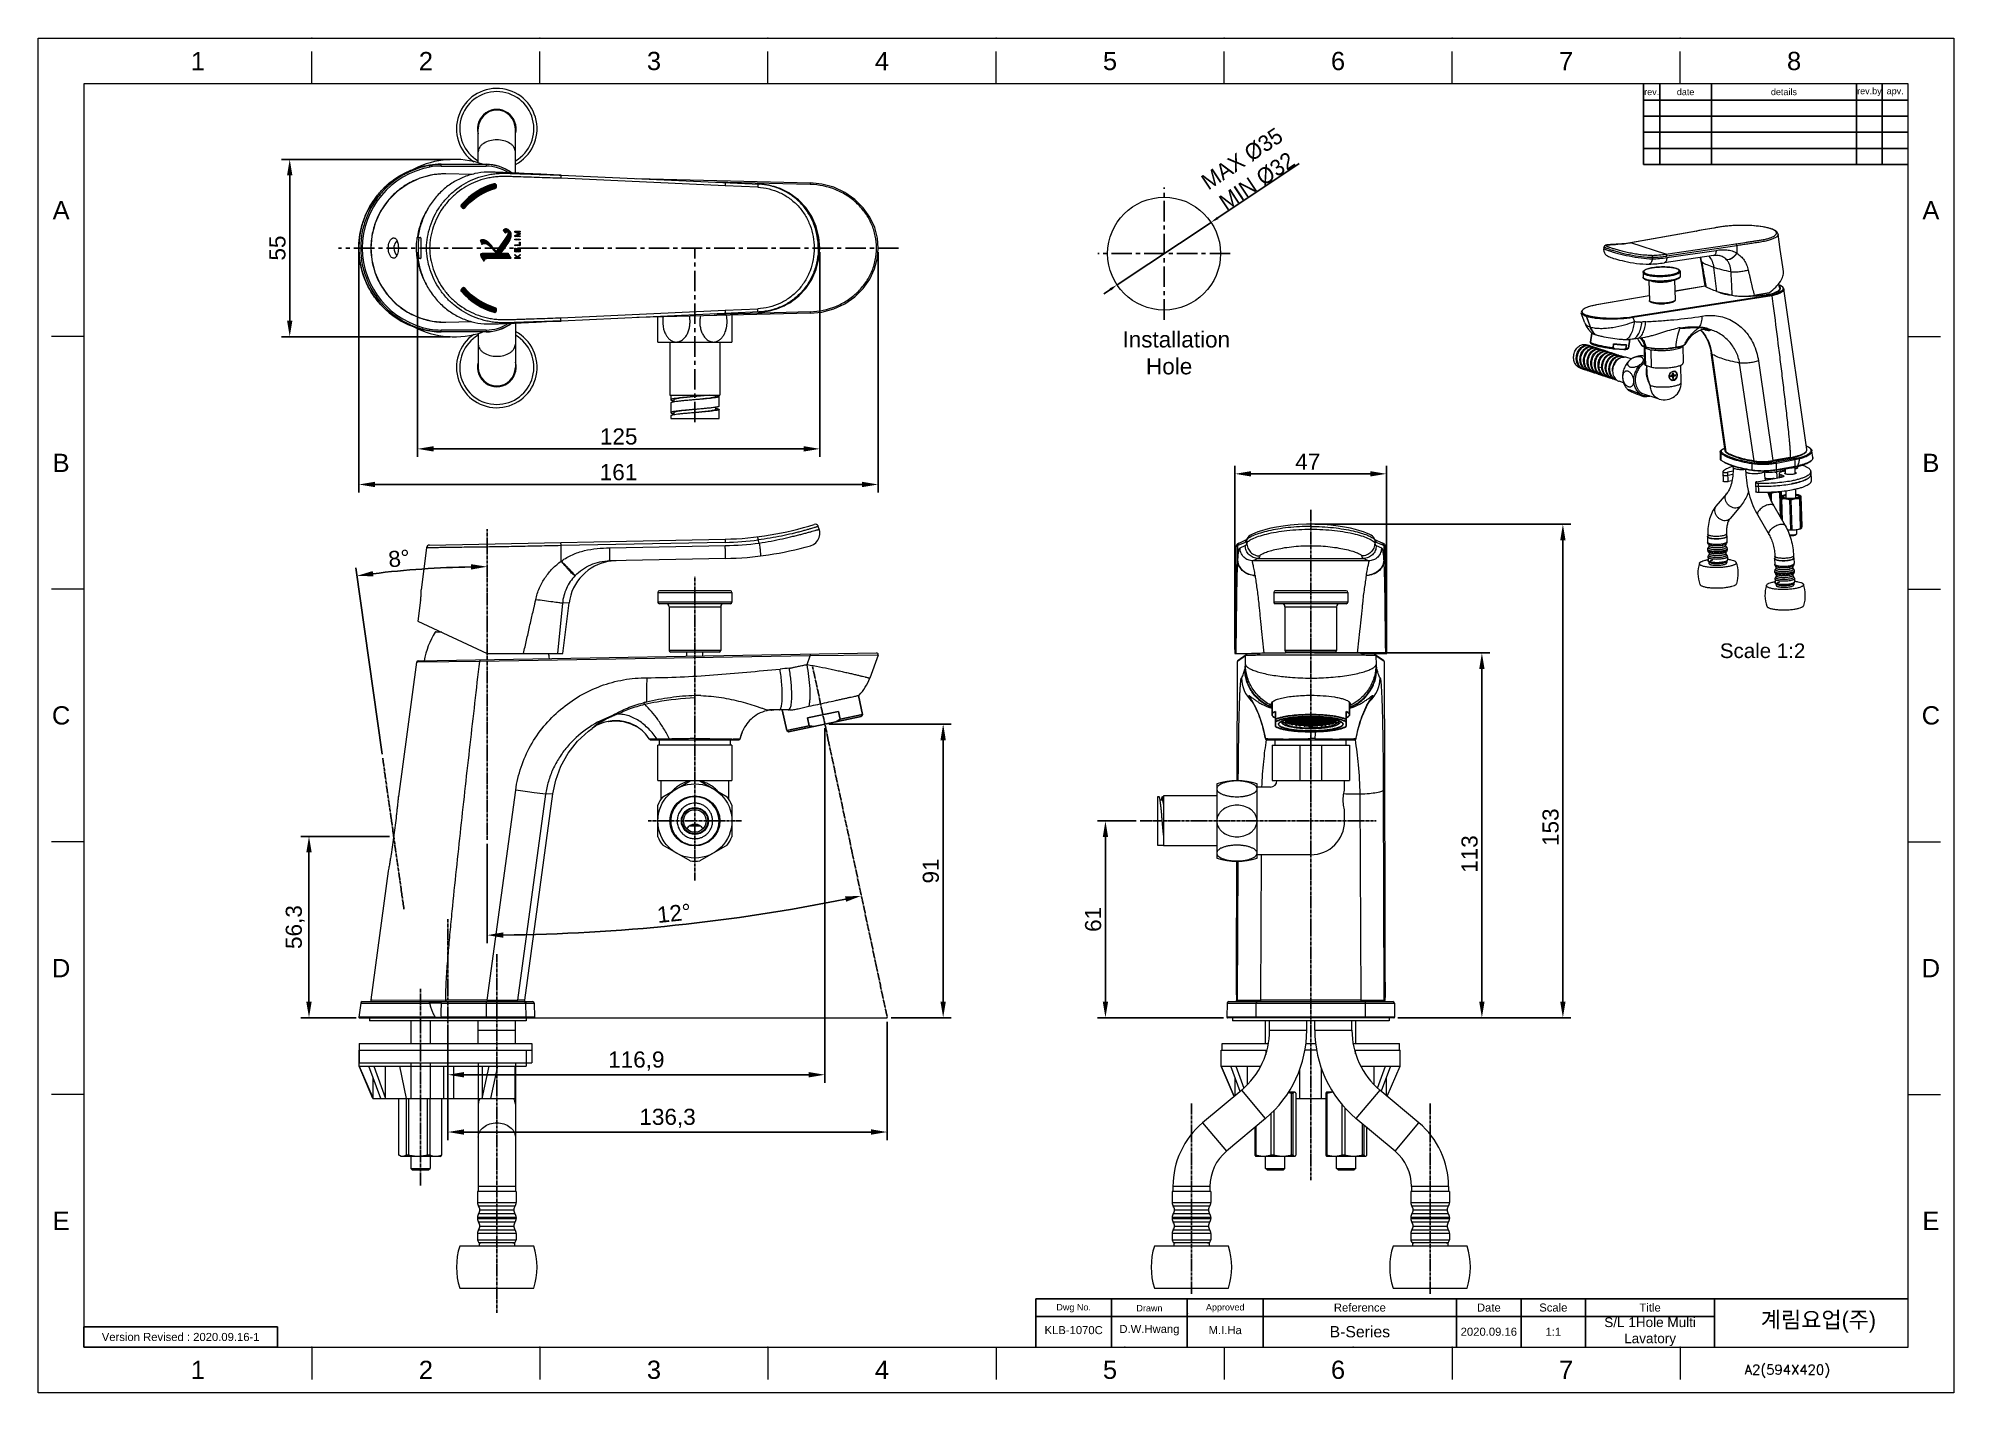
# Model space of a CAD drawing. Header units: millimetres. Extents: x 1433 to 2026, y -1135 to -715.
import ezdxf

# ---------------------------------------------------------------- set-up
doc = ezdxf.new("R2010")
doc.units = ezdxf.units.MM
doc.header["$LTSCALE"] = 0.1
doc.linetypes.add('CENTER2', pattern=[28.575, 19.05, -3.175, 3.175, -3.175])
doc.linetypes.add('CENTERX2', pattern=[101.6, 63.5, -12.7, 12.7, -12.7])
doc.layers.get('0').update_dxf_attribs({"lineweight": 13})
for name, color, linetype in [('1', 7, 'Continuous'), ('5', 2, 'Continuous'), ('CENTER', 1, 'CENTERX2'), ('DEF_LAYER_ASSEM_MEMBER', 7, 'Continuous'), ('FORM', 7, 'Continuous'), ('TEXT', 2, 'Continuous')]:
    doc.layers.add(name, color=color, linetype=linetype)
doc.layers.add('DIM', color=3, linetype='Continuous', lineweight=9)
doc.styles.add('ROMANS', font='romans')
doc.styles.get("Standard").update_dxf_attribs({"font": 'arial.ttf'})
doc.dimstyles.new('ISO-25', dxfattribs={"dimtxt": 2.5, "dimasz": 2.5, "dimexe": 1.25, "dimexo": 0.625, "dimtad": 1, "dimtxsty": 'Standard', "dimcen": 2.5, "dimadec": 0, "dimazin": 0, "dimtfac": 1, "dimtmove": 0, "dimatfit": 3, "dimfxl": 0, "dimarcsym": 0})
pattern_1 = [(135, (-10187.54086, -11876.09382), (-0.08838834765, -0.08838834765), [])]
pattern_2 = [(135, (-10135.48493, -15606.03494), (-0.08838834765, -0.08838834765), [])]

msp = doc.modelspace()

# ---------------------------------------------------------------- texts
at = {"char_height": 5.657, "attachment_point": 5}
for s, width, insert in [('1', 50, (1481.997, -722.221)), ('2', 50, (1552.704, -722.221)), ('3', 50, (1623.411, -722.221)), ('4', 50, (1694.118, -722.221)), ('5', 50, (1764.825, -722.221)), ('6', 50, (1835.532, -722.221)), ('7', 50, (1906.239, -722.221)), ('8', 50, (1976.946, -722.221)), ('A', 10, (1439.573, -768.463)), ('A', 10, (2019.371, -768.463)), ('B', 10, (1439.573, -846.807)), ('B', 10, (2019.371, -846.807)), ('C', 10, (1439.573, -925.15)), ('C', 10, (2019.371, -925.15)), ('D', 10, (1439.573, -1003.494)), ('D', 10, (2019.371, -1003.494)), ('E', 10, (1439.573, -1081.837)), ('E', 10, (2019.371, -1081.837)), ('1', 50, (1481.997, -1128.08)), ('2', 50, (1552.704, -1128.08)), ('3', 50, (1623.411, -1128.08)), ('4', 50, (1694.118, -1128.08)), ('5', 50, (1764.825, -1128.08)), ('6', 50, (1835.532, -1128.08)), ('7', 50, (1906.239, -1128.08))]:
    msp.add_mtext_dynamic_manual_height_columns(s, width=width, gutter_width=12.5, heights=[0], dxfattribs=dict(at, insert=insert))
at = {"layer": '5', "style": 'ROMANS'}
msp.add_text(' A2(594X420)', height=3, dxfattribs=at).set_placement((1959.545, -1129.522))
at = {"layer": 'TEXT'}
for s, width, insert, char_height, attachment_point in [('rev.by', 8, (2000.3, -731.792), 2, 5), ('rev.', 5, (1932.8, -731.792), 2, 5), ('date', 16, (1943.3, -731.792), 2, 5), ('details', 45, (1973.8, -731.792), 2, 5), ('apv.', 8, (2008.3, -731.792), 2, 5), ('Installation \\P{\\W3.76318; }Hole', 28.12245, (1768.675, -806.028), 5, 1), ('Scale 1:2', 28.12245, (1953.93, -902.789), 4.55, 1), ('Dwg No.', 23.5, (1753.55, -1108.948), 2, 5), ('Drawn', 23.5, (1777.05, -1108.948), 2, 5), ('Approved', 23.5, (1800.55, -1108.948), 2, 5), ('Reference', 60, (1842.3, -1108.759), 2.5, 5), ('Date', 20, (1882.3, -1108.759), 2.5, 5), ('Scale', 20, (1902.3, -1108.759), 2.5, 5), ('Title', 40, (1932.3, -1108.759), 2.5, 5), ('Version Revised : 2020.09.16-1', 60, (1476.643, -1117.884), 2.5, 5), ('KLB-1070C', 23.5, (1753.55, -1115.759), 2.5, 5), ('D.W.Hwang', 23.5, (1777.05, -1115.759), 2.5, 5), ('M.I.Ha', 23.5, (1800.55, -1115.759), 2.5, 5), ('B-Series', 60, (1842.3, -1116.259), 3.5, 5), ('2020.09.16', 20, (1882.3, -1116.259), 2.5, 5), ('1:1', 20, (1902.3, -1116.259), 2.5, 5), ('S/L 1Hole Multi Lavatory', 40, (1932.3, -1116.259), 3, 5)]:
    msp.add_mtext_dynamic_manual_height_columns(s, width=width, gutter_width=12.5, heights=[0], dxfattribs=dict(at, insert=insert, char_height=char_height, attachment_point=attachment_point))
at = {"layer": 'TEXT', "linetype": 'CENTERX2', "insert": (1984.477, -1113.267), "char_height": 5, "attachment_point": 5}
msp.add_mtext_dynamic_manual_height_columns('{\\fHYGothic-Medium|b0|i0|c129|p18;계림요업(주)}', width=60, gutter_width=12.5, heights=[0], dxfattribs=at)

# ---------------------------------------------------------------- blocks, each defined once
blk = doc.blocks.new('*D5')
at = {"layer": 'Defpoints', "color": 0}
for p in [(1796.16, -772.23), (1767.02, -791.62)]:
    blk.add_point(p, dxfattribs=at)
at = {"layer": 'DIM', "color": 0, "lineweight": -2}
for p, q in [((1823.52, -754.02), (1798.24, -770.85)), ((1767.02, -791.62), (1796.16, -772.23)), ((1764.94, -793.01), (1762.86, -794.39))]:
    blk.add_line(p, q, dxfattribs=at)
at = {"layer": 'DIM', "color": 0}
for points in [[(1798.01, -770.5), (1798.47, -771.19), (1796.16, -772.23)], [(1764.71, -792.66), (1765.17, -793.36), (1767.02, -791.62)]]:
    blk.add_solid(points, dxfattribs=at)
at = {"layer": 'DIM', "color": 0, "insert": (1808.1, -756.01), "char_height": 2.5, "attachment_point": 5, "rotation": 33.64357}
blk.add_mtext('{\\fMS PGothic|b0|i0|c129|p34;\\H2x;MAX %%C35\\PMIN %%C32}', dxfattribs=at)
blk = doc.blocks.new('*D6')
at = {"layer": 'Defpoints', "color": 0}
for p in [(1571.68, -867.35), (1558.19, -879.33), (1539.3, -938.43), (1571.68, -963.74), (1545.88, -985.24)]:
    blk.add_point(p, dxfattribs=at)
at = {"layer": 'DIM', "color": 0, "lineweight": -2}
blk.add_line((1539.13, -937.19), (1531, -879.36), dxfattribs=at)
blk.add_arc((1571.68, -1168.79), 289.77, 90.98865, 97.01135, dxfattribs=at)
at = {"layer": 'DIM', "color": 0}
for points in [[(1566.67, -878.22), (1566.68, -879.89), (1571.68, -879.01)], [(1536.41, -882.01), (1536.2, -880.35), (1531.35, -881.83)]]:
    blk.add_solid(points, dxfattribs=at)
at = {"layer": 'DIM', "color": 0, "insert": (1544.37, -876.48), "char_height": 5, "attachment_point": 5, "rotation": 5.33752}
blk.add_mtext('8°', dxfattribs=at)
blk = doc.blocks.new('*D7')
at = {"layer": 'Defpoints', "color": 0}
for p in [(1516.44, -962.63), (1542.7, -962.63), (1532.3, -1018.88)]:
    blk.add_point(p, dxfattribs=at)
at = {"layer": 'DIM', "color": 0, "lineweight": -2}
for p, q in [((1541.45, -962.63), (1513.94, -962.63)), ((1516.44, -1013.88), (1516.44, -967.63)), ((1531.05, -1018.88), (1513.94, -1018.88))]:
    blk.add_line(p, q, dxfattribs=at)
at = {"layer": 'DIM', "color": 0}
for points in [[(1515.6, -967.63), (1517.27, -967.63), (1516.44, -962.63)], [(1515.6, -1013.88), (1517.27, -1013.88), (1516.44, -1018.88)]]:
    blk.add_solid(points, dxfattribs=at)
at = {"layer": 'DIM', "color": 0, "insert": (1512.18, -990.76), "char_height": 5, "attachment_point": 5, "rotation": 90}
blk.add_mtext('56,3', dxfattribs=at)
blk = doc.blocks.new('*D8')
at = {"layer": 'Defpoints', "color": 0}
for p in [(1561.48, -752.69), (1510.46, -807.69), (1561.48, -807.69)]:
    blk.add_point(p, dxfattribs=at)
at = {"layer": 'DIM', "color": 0, "lineweight": -2}
for p, q in [((1560.23, -752.69), (1507.96, -752.69)), ((1510.46, -757.69), (1510.46, -802.69)), ((1560.23, -807.69), (1507.96, -807.69))]:
    blk.add_line(p, q, dxfattribs=at)
at = {"layer": 'DIM', "color": 0}
for points in [[(1509.63, -757.69), (1511.3, -757.69), (1510.46, -752.69)], [(1509.63, -802.69), (1511.3, -802.69), (1510.46, -807.69)]]:
    blk.add_solid(points, dxfattribs=at)
at = {"layer": 'DIM', "color": 0, "insert": (1506.67, -780.19), "char_height": 5, "attachment_point": 5, "rotation": 90}
blk.add_mtext('55', dxfattribs=at)
blk = doc.blocks.new('*D9')
at = {"layer": 'Defpoints', "color": 0}
for p in [(1550.09, -780.19), (1674.85, -780.19), (1674.85, -842.46)]:
    blk.add_point(p, dxfattribs=at)
at = {"layer": 'DIM', "color": 0, "lineweight": -2}
for p, q in [((1550.09, -781.44), (1550.09, -844.96)), ((1674.85, -781.44), (1674.85, -844.96)), ((1555.09, -842.46), (1669.85, -842.46))]:
    blk.add_line(p, q, dxfattribs=at)
at = {"layer": 'DIM', "color": 0}
for points in [[(1555.09, -841.63), (1555.09, -843.29), (1550.09, -842.46)], [(1669.85, -841.63), (1669.85, -843.29), (1674.85, -842.46)]]:
    blk.add_solid(points, dxfattribs=at)
at = {"layer": 'DIM', "color": 0, "insert": (1612.47, -838.66), "char_height": 5, "attachment_point": 5}
blk.add_mtext('125', dxfattribs=at)
blk = doc.blocks.new('*D10')
at = {"layer": 'Defpoints', "color": 0}
for p in [(1531.88, -780.2), (1692.95, -780.2), (1692.95, -853.51)]:
    blk.add_point(p, dxfattribs=at)
at = {"layer": 'DIM', "color": 0, "lineweight": -2}
for p, q in [((1531.88, -781.45), (1531.88, -856.01)), ((1692.95, -781.45), (1692.95, -856.01)), ((1536.88, -853.51), (1687.95, -853.51))]:
    blk.add_line(p, q, dxfattribs=at)
at = {"layer": 'DIM', "color": 0}
for points in [[(1536.88, -852.68), (1536.88, -854.34), (1531.88, -853.51)], [(1687.95, -852.68), (1687.95, -854.34), (1692.95, -853.51)]]:
    blk.add_solid(points, dxfattribs=at)
at = {"layer": 'DIM', "color": 0, "insert": (1612.42, -849.71), "char_height": 5, "attachment_point": 5}
blk.add_mtext('161', dxfattribs=at)
blk = doc.blocks.new('*D12')
at = {"layer": 'Defpoints', "color": 0}
for p in [(1826.98, -905.75), (1880.14, -905.75, 0), (1852.85, -1018.89)]:
    blk.add_point(p, dxfattribs=at)
at = {"layer": 'DIM', "color": 0, "lineweight": -2}
for p, q in [((1828.23, -905.75, 0), (1882.64, -905.75, 0)), ((1880.14, -1013.89, 0), (1880.14, -910.75, 0)), ((1854.1, -1018.89, 0), (1882.64, -1018.89, 0))]:
    blk.add_line(p, q, dxfattribs=at)
at = {"layer": 'DIM', "color": 0}
for points in [[(1879.31, -910.75, 0), (1880.97, -910.75, 0), (1880.14, -905.75, 0)], [(1879.31, -1013.89, 0), (1880.97, -1013.89, 0), (1880.14, -1018.89, 0)]]:
    blk.add_solid(points, dxfattribs=at)
at = {"layer": 'DIM', "color": 0, "insert": (1876.34, -968.12, 0), "char_height": 5, "attachment_point": 5, "rotation": 90}
blk.add_mtext('113', dxfattribs=at)
blk = doc.blocks.new('*D13')
at = {"layer": 'Defpoints', "color": 0}
for p in [(1827.05, -865.85), (1905.26, -865.85, 0), (1852.85, -1018.89)]:
    blk.add_point(p, dxfattribs=at)
at = {"layer": 'DIM', "color": 0, "lineweight": -2}
for p, q in [((1828.3, -865.85, 0), (1907.76, -865.85, 0)), ((1905.26, -1013.89, 0), (1905.26, -870.85, 0)), ((1854.1, -1018.89, 0), (1907.76, -1018.89, 0))]:
    blk.add_line(p, q, dxfattribs=at)
at = {"layer": 'DIM', "color": 0}
for points in [[(1904.43, -870.85, 0), (1906.09, -870.85, 0), (1905.26, -865.85, 0)], [(1904.43, -1013.89, 0), (1906.09, -1013.89, 0), (1905.26, -1018.89, 0)]]:
    blk.add_solid(points, dxfattribs=at)
at = {"layer": 'DIM', "color": 0, "insert": (1901.46, -959.79, 0), "char_height": 5, "attachment_point": 5, "rotation": 90}
blk.add_mtext('153', dxfattribs=at)
blk = doc.blocks.new('*D11')
at = {"layer": 'Defpoints', "color": 0}
for p in [(1850.55, -850.21, 0), (1803.55, -905.89), (1850.55, -905.89)]:
    blk.add_point(p, dxfattribs=at)
at = {"layer": 'DIM', "color": 0, "lineweight": -2}
for p, q in [((1803.55, -904.64, 0), (1803.55, -847.71, 0)), ((1850.55, -904.64, 0), (1850.55, -847.71, 0)), ((1808.55, -850.21, 0), (1845.55, -850.21, 0))]:
    blk.add_line(p, q, dxfattribs=at)
at = {"layer": 'DIM', "color": 0}
for points in [[(1808.55, -849.38, 0), (1808.55, -851.04, 0), (1803.55, -850.21, 0)], [(1845.55, -849.38, 0), (1845.55, -851.04, 0), (1850.55, -850.21, 0)]]:
    blk.add_solid(points, dxfattribs=at)
at = {"layer": 'DIM', "color": 0, "insert": (1826.15, -846.46, 0), "char_height": 5, "attachment_point": 5}
blk.add_mtext('47', dxfattribs=at)
blk = doc.blocks.new('*D14')
at = {"layer": 'Defpoints', "color": 0}
for p in [(1676.41, -927.83), (1559.48, -1019.88), (1676.41, -1036.56)]:
    blk.add_point(p, dxfattribs=at)
at = {"layer": 'DIM', "color": 0, "lineweight": -2}
for p, q in [((1676.41, -929.08), (1676.41, -1039.06)), ((1559.48, -1021.13), (1559.48, -1039.06)), ((1564.48, -1036.56), (1671.41, -1036.56))]:
    blk.add_line(p, q, dxfattribs=at)
at = {"layer": 'DIM', "color": 0}
for points in [[(1564.48, -1035.72), (1564.48, -1037.39), (1559.48, -1036.56)], [(1671.41, -1035.72), (1671.41, -1037.39), (1676.41, -1036.56)]]:
    blk.add_solid(points, dxfattribs=at)
at = {"layer": 'DIM', "color": 0, "insert": (1617.94, -1032.3), "char_height": 5, "attachment_point": 5}
blk.add_mtext('116,9', dxfattribs=at)
blk = doc.blocks.new('*D15')
at = {"layer": 'Defpoints', "color": 0}
for p in [(1559.48, -1021.13), (1695.76, -1018.88), (1695.76, -1054.32)]:
    blk.add_point(p, dxfattribs=at)
at = {"layer": 'DIM', "color": 0, "lineweight": -2}
for p, q in [((1695.76, -1020.13), (1695.76, -1056.82)), ((1559.48, -1022.38), (1559.48, -1056.82)), ((1564.48, -1054.32), (1690.76, -1054.32))]:
    blk.add_line(p, q, dxfattribs=at)
at = {"layer": 'DIM', "color": 0}
for points in [[(1564.48, -1053.48), (1564.48, -1055.15), (1559.48, -1054.32)], [(1690.76, -1053.48), (1690.76, -1055.15), (1695.76, -1054.32)]]:
    blk.add_solid(points, dxfattribs=at)
at = {"layer": 'DIM', "color": 0, "insert": (1627.62, -1050.06), "char_height": 5, "attachment_point": 5}
blk.add_mtext('136,3', dxfattribs=at)
blk = doc.blocks.new('*D16')
at = {"layer": 'Defpoints', "color": 0}
for p in [(1676.41, -927.83), (1713.09, -927.83), (1695.76, -1018.88)]:
    blk.add_point(p, dxfattribs=at)
at = {"layer": 'DIM', "color": 0, "lineweight": -2}
for p, q in [((1677.66, -927.83), (1715.59, -927.83)), ((1713.09, -1013.88), (1713.09, -932.83)), ((1697.01, -1018.88), (1715.59, -1018.88))]:
    blk.add_line(p, q, dxfattribs=at)
at = {"layer": 'DIM', "color": 0}
for points in [[(1712.25, -932.83), (1713.92, -932.83), (1713.09, -927.83)], [(1712.25, -1013.88), (1713.92, -1013.88), (1713.09, -1018.88)]]:
    blk.add_solid(points, dxfattribs=at)
at = {"layer": 'DIM', "color": 0, "insert": (1709.28, -973.36), "char_height": 5, "attachment_point": 5, "rotation": 90}
blk.add_mtext('91', dxfattribs=at)
blk = doc.blocks.new('*D17')
at = {"layer": 'Defpoints', "color": 0}
for p in [(1763.41, -957.86), (1774.14, -957.86), (1801.28, -1018.88)]:
    blk.add_point(p, dxfattribs=at)
at = {"layer": 'DIM', "color": 0, "lineweight": -2}
for p, q in [((1772.89, -957.86), (1760.91, -957.86)), ((1763.41, -1013.88), (1763.41, -962.86)), ((1800.03, -1018.88), (1760.91, -1018.88))]:
    blk.add_line(p, q, dxfattribs=at)
at = {"layer": 'DIM', "color": 0}
for points in [[(1762.58, -962.86), (1764.24, -962.86), (1763.41, -957.86)], [(1762.58, -1013.88), (1764.24, -1013.88), (1763.41, -1018.88)]]:
    blk.add_solid(points, dxfattribs=at)
at = {"layer": 'DIM', "color": 0, "insert": (1759.61, -988.37), "char_height": 5, "attachment_point": 5, "rotation": 90}
blk.add_mtext('61', dxfattribs=at)
blk = doc.blocks.new('*D18')
at = {"layer": 'Defpoints', "color": 0}
for p in [(1571.68, -867.35), (1672.61, -909.97), (1571.68, -963.74), (1610.61, -991.9), (1695.76, -1018.88)]:
    blk.add_point(p, dxfattribs=at)
at = {"layer": 'DIM', "color": 0, "lineweight": -2}
blk.add_line((1571.68, -964.99), (1571.68, -995.76), dxfattribs=at)
blk.add_arc((1571.68, -435.09), 558.17, 270.51325, 281.48675, dxfattribs=at)
at = {"layer": 'DIM', "color": 0}
for points in [[(1682.66, -981.27), (1683, -982.9), (1687.73, -981.07)], [(1576.68, -994.08), (1576.67, -992.41), (1571.68, -993.26)]]:
    blk.add_solid(points, dxfattribs=at)
at = {"layer": 'DIM', "color": 0, "insert": (1629.63, -986.47), "char_height": 5, "attachment_point": 5, "rotation": 6}
blk.add_mtext('12°', dxfattribs=at)

# ---------------------------------------------------------------- dimensions: what is measured, and where the dimension line sits
at = {"layer": 'DIM'}
dim = msp.add_diameter_dim_2p(p1=(1767.02, -791.624), p2=(1796.157, -772.233), text='{\\fMS PGothic|b0|i0|c129|p34;\\H2x;MAX %%C35\\PMIN %%C32}', dimstyle='ISO-25', dxfattribs=at)
dim.commit()
dim.dimension.update_dxf_attribs({"geometry": '*D5', "text_midpoint": (1808.103, -756.007)})
for base, p1, p2, picture, middle in [((1510.464, -807.694), (1561.475, -752.694), (1561.475, -807.694), '*D8', (1506.671, -780.194)), ((1713.0853, -927.835), (1695.7643, -1018.8846), (1676.4111, -927.835), '*D16', (1709.2825, -973.3598)), ((1763.411, -957.856), (1801.28, -1018.885), (1774.137, -957.856), '*D17', (1759.608, -988.37))]:
    dim = msp.add_linear_dim(base=base, p1=p1, p2=p2, angle=90, dimstyle='ISO-25', override={"dimscale": 2, "dimdec": 1, "dimtdec": 1, "dimfxl": 1.25}, dxfattribs=at)
    dim.commit()
    dim.dimension.update_dxf_attribs({"geometry": picture, "text_midpoint": middle})
for base, p1, p2, text, picture, middle in [((1692.952, -853.511), (1531.882, -780.203), (1692.952, -780.203), '161', '*D10', (1612.417, -853.511)), ((1674.853, -842.459), (1550.088, -780.195), (1674.853, -780.185), '125', '*D9', (1612.471, -842.459))]:
    dim = msp.add_linear_dim(base=base, p1=p1, p2=p2, text=text, dimstyle='ISO-25', override={"dimscale": 2, "dimdec": 1, "dimtdec": 1, "dimfxl": 1.25}, dxfattribs=at)
    dim.commit()
    dim.dimension.update_dxf_attribs({"geometry": picture, "text_midpoint": middle, "dimtype": 160})
for base, p1, p2, picture, middle in [((1850.553, -850.211, 0), (1803.553, -905.886), (1850.553, -905.886), '*D11', (1826.153, -850.211, 0)), ((1676.411, -1036.557), (1559.475, -1019.885), (1676.411, -927.835), '*D14', (1617.943, -1036.557))]:
    dim = msp.add_linear_dim(base=base, p1=p1, p2=p2, dimstyle='ISO-25', override={"dimscale": 2, "dimdec": 1, "dimtdec": 1, "dimfxl": 1.25}, dxfattribs=at)
    dim.commit()
    dim.dimension.update_dxf_attribs({"geometry": picture, "text_midpoint": middle, "dimtype": 160})
for base, p1, p2, picture, middle in [((1905.261, -865.855, 0), (1852.854, -1018.886), (1827.053, -865.855), '*D13', (1905.261, -959.788, 0)), ((1516.436, -962.625), (1532.305, -1018.885), (1542.702, -962.625), '*D7', (1516.436, -990.755))]:
    dim = msp.add_linear_dim(base=base, p1=p1, p2=p2, angle=90, dimstyle='ISO-25', override={"dimscale": 2, "dimdec": 1, "dimtdec": 1, "dimfxl": 1.25}, dxfattribs=at)
    dim.commit()
    dim.dimension.update_dxf_attribs({"geometry": picture, "text_midpoint": middle, "dimtype": 160})
dim = msp.add_angular_dim_2l(base=(1558.194, -879.327), line1=((1571.675, -963.739), (1571.675, -867.349)), line2=((1539.301, -938.429), (1545.88, -985.241)), dimstyle='ISO-25', override={"dimscale": 2, "dimdec": 1, "dimtdec": 1, "dimfxl": 1.25}, dxfattribs=at)
dim.commit()
dim.dimension.update_dxf_attribs({"geometry": '*D6', "text_midpoint": (1544.72, -880.27), "dimtype": 162})
dim = msp.add_angular_dim_2l(base=(1610.612, -991.905), line1=((1672.614, -909.973), (1695.764, -1018.885)), line2=((1571.675, -963.739), (1571.675, -867.349)), dimstyle='ISO-25', override={"dimscale": 2, "dimdec": 1, "dimtdec": 1, "dimfxl": 1.25}, dxfattribs=at)
dim.commit()
dim.dimension.update_dxf_attribs({"geometry": '*D18', "text_midpoint": (1629.627, -986.467)})
dim = msp.add_linear_dim(base=(1880.141, -905.753, 0), p1=(1852.854, -1018.886), p2=(1826.977, -905.753), angle=90, text='113', dimstyle='ISO-25', override={"dimscale": 2, "dimdec": 1, "dimtdec": 1, "dimfxl": 1.25}, dxfattribs=at)
dim.commit()
dim.dimension.update_dxf_attribs({"geometry": '*D12', "text_midpoint": (1880.141, -968.117, 0), "dimtype": 160})
dim = msp.add_linear_dim(base=(1695.764, -1054.318), p1=(1559.475, -1021.135), p2=(1695.764, -1018.885), dimstyle='ISO-25', override={"dimscale": 2, "dimdec": 1, "dimtdec": 1, "dimfxl": 1.25}, dxfattribs=at)
dim.commit()
dim.dimension.update_dxf_attribs({"geometry": '*D15', "text_midpoint": (1627.62, -1050.063)})

# ---------------------------------------------------------------- hatches: boundary and pattern name
at = {"layer": '5'}
h = msp.add_hatch(dxfattribs=at)
h.set_pattern_fill('ANSI31', color=5, angle=90)
h.set_pattern_definition(pattern_2)
h.paths.add_polyline_path([(1563.707, -766.732, 0.3667482), (1563.703, -767.379), (1564.002, -767.734, 0.4644996), (1564.766, -767.737, -0.1474594), (1574.096, -761.705, 0.3340812), (1574.457, -761.225), (1574.457, -760.748, 0.4971179), (1573.822, -760.267, 0.1481449)])
h = msp.add_hatch(dxfattribs=at)
h.set_pattern_fill('ANSI31', color=256, angle=90)
h.set_pattern_definition(pattern_1)
h.paths.add_polyline_path([(1581.897, -775.221), (1580.675, -775.221), (1581.897, -775.704), (1581.897, -775.902), (1580.682, -776.38), (1581.897, -776.38), (1581.897, -776.618), (1580.294, -776.618), (1580.294, -776.291), (1581.537, -775.798), (1580.294, -775.313), (1580.294, -774.98), (1581.897, -774.98)])
h = msp.add_hatch(dxfattribs=at)
h.set_pattern_fill('ANSI31', color=256, angle=90)
h.set_pattern_definition(pattern_1)
h.paths.add_polyline_path([(1581.899, -777.633), (1580.295, -777.633), (1580.295, -777.4), (1581.899, -777.4)])
h = msp.add_hatch(dxfattribs=at)
h.set_pattern_fill('ANSI31', color=256, angle=90)
h.set_pattern_definition(pattern_1)
h.paths.add_polyline_path([(1581.897, -779.427), (1580.295, -779.427), (1580.295, -779.191), (1581.693, -779.191), (1581.693, -778.415), (1581.897, -778.415)])
h = msp.add_hatch(dxfattribs=at)
h.set_pattern_fill('ANSI31', color=256, angle=90)
h.set_pattern_definition(pattern_1)
h.paths.add_polyline_path([(1580.494, -780.243), (1580.494, -781.113), (1580.965, -781.113), (1580.965, -780.266), (1581.167, -780.266), (1581.167, -781.113), (1581.693, -781.113), (1581.693, -780.225), (1581.897, -780.225), (1581.897, -781.35), (1580.295, -781.35), (1580.295, -780.243)])
h = msp.add_hatch(dxfattribs=at)
h.set_pattern_fill('ANSI31', color=256, angle=90)
h.set_pattern_definition(pattern_1)
h.paths.add_polyline_path([(1581.181, -783.154), (1581.897, -783.154), (1581.897, -783.391), (1580.295, -783.391), (1580.295, -783.154), (1581.009, -783.154), (1580.295, -782.451), (1580.295, -782.152), (1581.089, -782.944), (1581.897, -782.15), (1581.897, -782.449)])
h = msp.add_hatch(dxfattribs=at)
h.set_pattern_fill('ANSI31', color=1, angle=90)
h.set_pattern_definition(pattern_2)
h.paths.add_polyline_path([(1564.766, -792.652, 0.4644996), (1564.002, -792.655), (1563.703, -793.01, 0.3667482), (1563.707, -793.657, 0.1481449), (1573.822, -800.122, 0.4971179), (1574.457, -799.641), (1574.457, -799.164, 0.3340812), (1574.096, -798.684, -0.1474594)])

# ---------------------------------------------------------------- linework, layer by layer
for p, q in [((1517.351, -729.292), (1517.351, -719.292)), ((1588.058, -729.292), (1588.058, -719.292)), ((1658.765, -729.292), (1658.765, -719.292)), ((1729.472, -729.292), (1729.472, -719.292)), ((1800.179, -729.292), (1800.179, -719.292)), ((1870.886, -729.292), (1870.886, -719.292)), ((1941.593, -729.292), (1941.593, -719.292)), ((2012.3, -729.292), (1446.643, -729.292)), ((1446.643, -729.292), (1446.643, -1121.009)), ((2012.3, -1121.009), (2012.3, -729.292)), ((1446.643, -807.635), (1436.643, -807.635)), ((2012.3, -807.635), (2022.3, -807.635)), ((1446.643, -885.979), (1436.643, -885.979)), ((2012.3, -885.979), (2022.3, -885.979)), ((1446.643, -964.322), (1436.643, -964.322)), ((2012.3, -964.322), (2022.3, -964.322)), ((1446.643, -1042.665), (1436.643, -1042.665)), ((2012.3, -1042.665), (2022.3, -1042.665)), ((1446.643, -1121.009), (2012.3, -1121.009)), ((1517.351, -1121.009), (1517.351, -1131.009)), ((1588.058, -1121.009), (1588.058, -1131.009)), ((1658.765, -1121.009), (1658.765, -1131.009)), ((1729.472, -1121.009), (1729.472, -1131.009)), ((1800.179, -1121.009), (1800.179, -1131.009)), ((1870.886, -1121.009), (1870.886, -1131.009)), ((1941.593, -1121.009), (1941.593, -1131.009))]:
    msp.add_line(p, q)
at = {"color": 7, "linetype": 'Continuous'}
for p, q in [((1568.925, -753.743), (1568.925, -743.194)), ((1580.425, -756.955), (1580.425, -743.194)), ((1557.392, -754.197), (1555.572, -754.28)), ((1557.392, -754.198), (1571.354, -754.198)), ((1557.425, -754.773), (1557.425, -754.273)), ((1571.354, -754.273), (1557.425, -754.273)), ((1571.354, -754.198), (1571.354, -754.773)), ((1553.899, -755.095), (1553.809, -754.604)), ((1557.425, -754.773), (1571.354, -754.773)), ((1558.86, -757.173), (1558.643, -757.173)), ((1567.082, -757.377), (1558.842, -757.173)), ((1583.101, -757.067), (1582.945, -757.059)), ((1583.207, -757.073), (1582.945, -757.059)), ((1586.746, -757.258), (1586.594, -757.25)), ((1586.746, -757.258), (1586.853, -757.262)), ((1586.829, -757.262), (1586.746, -757.258)), ((1588.282, -757.326), (1586.829, -757.262)), ((1586.853, -757.262), (1587.427, -757.289)), ((1588.533, -757.336), (1588.282, -757.326)), ((1589.676, -757.382), (1588.533, -757.336)), ((1590.142, -757.4), (1589.676, -757.382)), ((1591.733, -757.46), (1590.142, -757.4)), ((1592.24, -757.479), (1591.733, -757.46)), ((1645.479, -760.89), (1594.537, -758.565)), ((1594.595, -757.566), (1656.091, -760.372)), ((1618.106, -758.639), (1671.91, -759.969)), ((1671.877, -760.469), (1642.045, -759.731)), ((1655.572, -761.355), (1645.479, -760.89)), ((1550.224, -776.944), (1551.064, -776.944)), ((1946.686, -774.906), (1926.268, -778.533)), ((1946.769, -774.912), (1926.352, -778.539)), ((1948.739, -774.55), (1946.686, -774.906)), ((1946.687, -774.906), (1946.769, -774.912)), ((1969.685, -774.173), (1969.84, -774.183)), ((1969.839, -774.228), (1969.83, -774.224)), ((1969.84, -774.183), (1969.849, -774.186)), ((1971.251, -776.932), (1971.246, -776.935)), ((1535.627, -780.195), (1535.631, -780.195)), ((1544.147, -780.406), (1544.151, -780.195)), ((1551.064, -783.444), (1550.224, -783.444)), ((1552.858, -780.195), (1551.214, -780.195)), ((1553.83, -780.195), (1552.858, -780.195)), ((1674.573, -783.569), (1674.853, -780.185)), ((1692.701, -783.265), (1692.952, -780.203)), ((1917.927, -780.211), (1918.027, -779.792)), ((1922.233, -779.006), (1922.301, -779.002)), ((1923.553, -778.9), (1922.237, -778.994)), ((1922.237, -778.994), (1922.301, -779.002)), ((1926.352, -778.539), (1926.268, -778.533)), ((1926.352, -778.539), (1926.271, -778.553)), ((1937.202, -782.088), (1926.352, -778.539)), ((1933.112, -783.053), (1932.979, -783.554)), ((1952.006, -782.504), (1936.676, -784.761)), ((1937.202, -782.088), (1958.926, -778.888)), ((1959.195, -779.47), (1937.467, -782.67)), ((1937.49, -783.156), (1952.761, -780.906)), ((1953.669, -782.505), (1953.662, -782.503)), ((1959.208, -781.812), (1959.162, -781.898)), ((1959.195, -779.47), (1959.217, -781.79)), ((1930.104, -787.754), (1930.14, -789.21)), ((1931.986, -785.172), (1931.986, -785.172)), ((1941.6, -787.467), (1941.637, -788.924)), ((1953.023, -793.647), (1952.019, -786.212)), ((1932.035, -794.992), (1915.712, -797.823)), ((1932.035, -795.002), (1915.752, -797.826)), ((1926.839, -801.452), (1969.93, -794.693)), ((1970.087, -794.98), (1926.977, -801.742)), ((1931.919, -790.32), (1932.072, -796.448)), ((1939.916, -790.119), (1940.069, -796.249)), ((1949.379, -791.985), (1940.003, -793.611)), ((1949.389, -791.993), (1940.003, -793.621)), ((1954.488, -794.082), (1954.479, -794.079)), ((1970.087, -794.98), (1970.407, -797.484)), ((1973.778, -792.883), (1973.779, -792.891)), ((1980.901, -842.644), (1973.779, -792.891)), ((1594.537, -801.824), (1645.479, -799.499)), ((1656.091, -800.017), (1594.597, -802.823)), ((1671.898, -800.42), (1618.106, -801.75)), ((1624.605, -809.339), (1624.605, -801.59)), ((1642.045, -800.658), (1671.877, -799.92)), ((1645.479, -799.499), (1655.572, -799.034)), ((1645.479, -799.499), (1645.523, -800.298)), ((1647.605, -801.021), (1647.605, -809.339)), ((1912.023, -803.335), (1910.977, -800.35)), ((1913.783, -804.684), (1912.6, -801.405)), ((1912.6, -801.405), (1913.742, -804.671)), ((1915.752, -797.826), (1915.712, -797.823)), ((1915.752, -797.826), (1915.712, -797.833)), ((1926.977, -801.742), (1927.429, -802.999)), ((1970.407, -797.484), (1970.502, -798.232)), ((1553.809, -805.786), (1553.9, -805.294)), ((1555.572, -806.109), (1557.392, -806.192)), ((1571.354, -806.192), (1557.392, -806.192)), ((1557.425, -806.116), (1557.425, -805.616)), ((1571.354, -805.616), (1557.425, -805.616)), ((1557.425, -806.116), (1571.354, -806.116)), ((1558.624, -803.216), (1558.86, -803.216)), ((1558.86, -803.216), (1566.926, -803.016)), ((1568.925, -806.646), (1568.925, -817.194)), ((1571.354, -805.616), (1571.354, -806.191)), ((1580.425, -803.434), (1580.425, -817.194)), ((1582.945, -803.33), (1583.207, -803.316)), ((1582.945, -803.33), (1583.101, -803.322)), ((1585.812, -803.179), (1586.855, -803.127)), ((1586.594, -803.139), (1586.746, -803.131)), ((1586.745, -803.132), (1586.828, -803.127)), ((1586.853, -803.127), (1586.746, -803.131)), ((1586.828, -803.127), (1588.395, -803.058)), ((1588.395, -803.058), (1588.517, -803.053)), ((1589.792, -803.002), (1590.122, -802.99)), ((1590.122, -802.99), (1592.041, -802.917)), ((1592.041, -802.917), (1592.852, -802.888)), ((1592.852, -802.888), (1594.594, -802.826)), ((1913.783, -804.684), (1913.742, -804.671)), ((1915.208, -806.998), (1915.215, -807)), ((1948.747, -805.372), (1948.748, -805.372)), ((1949.809, -805.23), (1950.092, -805.311)), ((1624.605, -809.339), (1647.605, -809.339)), ((1628.355, -809.339), (1628.355, -825.839)), ((1643.855, -809.339), (1643.855, -825.839)), ((1913.342, -810.431), (1912.499, -810.156)), ((1914.464, -810.798), (1913.621, -810.523)), ((1915.59, -811.166), (1914.747, -810.891)), ((1916.713, -811.534), (1915.87, -811.258)), ((1917.838, -811.902), (1916.995, -811.626)), ((1918.96, -812.269), (1918.117, -811.993)), ((1920.087, -812.638), (1919.244, -812.362)), ((1921.209, -813.005), (1920.366, -812.729)), ((1922.334, -813.373), (1921.491, -813.097)), ((1923.456, -813.74), (1922.613, -813.464)), ((1926.726, -808.396), (1926.904, -808.376)), ((1927.491, -808.288), (1928.007, -808.21)), ((1928.007, -808.21), (1930.797, -807.789)), ((1928.287, -808.168), (1928.372, -808.275)), ((1929.116, -809.473), (1929.415, -810.048)), ((1930.079, -810.607), (1930.71, -810.858)), ((1930.427, -810.762), (1930.56, -816.102)), ((1930.708, -811.18), (1930.841, -816.52)), ((1930.708, -811.18), (1932.635, -811.81)), ((1930.71, -810.858), (1930.709, -810.858)), ((1932.768, -817.15), (1932.635, -811.81)), ((1940.24, -811.076), (1940.24, -811.076)), ((1942.423, -810.463), (1942.557, -815.803)), ((1943.347, -809.799), (1943.346, -809.802)), ((1955.527, -843.045), (1951.206, -812.655)), ((1951.442, -813.04), (1955.744, -843.351)), ((1910.728, -817.467), (1911.571, -817.743)), ((1911.854, -817.835), (1912.697, -818.111)), ((1912.975, -818.202), (1913.818, -818.478)), ((1914.102, -818.571), (1914.945, -818.846)), ((1915.225, -818.938), (1916.068, -819.214)), ((1916.349, -819.306), (1917.192, -819.582)), ((1916.455, -816.985), (1917.298, -817.26)), ((1917.298, -817.26), (1917.575, -817.209)), ((1924.332, -814.026), (1923.74, -813.833)), ((1926.476, -814.596), (1925.088, -814.142)), ((1930.841, -816.52), (1932.768, -817.15)), ((1931.377, -818.78), (1931.325, -816.678)), ((1931.377, -818.78), (1931.377, -818.769)), ((1939.275, -818.962), (1939.565, -818.908)), ((1939.292, -819.642), (1939.275, -818.962)), ((1939.282, -819.218), (1939.565, -818.908)), ((1939.289, -819.492), (1939.582, -819.588)), ((1939.582, -819.588), (1939.565, -818.908)), ((1940.161, -819.48), (1939.582, -819.588)), ((1940.169, -819.82), (1940.161, -819.48)), ((1940.599, -819.57), (1940.599, -819.56)), ((1941.958, -821.89), (1941.824, -816.507)), ((1964.522, -846.222), (1960.071, -815.863)), ((1965.882, -815.186), (1970.398, -846.122)), ((1917.472, -819.673), (1918.315, -819.949)), ((1918.595, -820.041), (1919.438, -820.316)), ((1919.722, -820.409), (1920.565, -820.685)), ((1920.844, -820.776), (1921.687, -821.052)), ((1924.072, -821.964), (1922.678, -821.508)), ((1935.078, -827.011), (1929.738, -825.264)), ((1929.775, -825.204), (1929.778, -825.206)), ((1938.284, -819.999), (1938.284, -820.009)), ((1939.292, -819.642), (1938.714, -819.749)), ((1938.722, -820.089), (1938.714, -819.749)), ((1938.722, -820.089), (1938.8, -819.849)), ((1939.301, -819.981), (1938.722, -820.089)), ((1938.8, -819.849), (1938.797, -819.733)), ((1938.862, -819.838), (1938.8, -819.849)), ((1938.862, -819.838), (1939.301, -819.981)), ((1939.005, -819.884), (1939.153, -819.857)), ((1939.214, -819.773), (1939.152, -819.784)), ((1939.153, -819.857), (1939.152, -819.784)), ((1939.152, -819.784), (1939.59, -819.928)), ((1939.211, -819.952), (1939.153, -819.857)), ((1939.214, -819.773), (1939.211, -819.657)), ((1939.214, -819.773), (1940.169, -819.82)), ((1939.318, -820.661), (1939.301, -819.981)), ((1939.607, -820.607), (1939.304, -820.106)), ((1939.318, -820.661), (1939.607, -820.607)), ((1940.169, -819.82), (1939.59, -819.928)), ((1939.607, -820.607), (1939.59, -819.928)), ((1628.355, -825.839), (1643.855, -825.839)), ((1628.605, -828.239), (1628.605, -831.239)), ((1628.606, -825.839), (1628.606, -827.239)), ((1629.605, -827.239), (1629.605, -827.908)), ((1629.605, -831.239), (1629.605, -831.908)), ((1642.605, -826.239), (1642.605, -825.839)), ((1642.605, -830.239), (1642.605, -829.567)), ((1643.605, -829.239), (1643.605, -826.239)), ((1643.605, -833.048), (1643.605, -830.239)), ((1628.605, -832.239), (1628.605, -833.048)), ((1628.605, -833.048), (1643.605, -833.048)), ((1955.527, -843.045), (1955.551, -843.128)), ((1955.527, -843.045), (1955.538, -843.101)), ((1955.538, -843.101), (1955.568, -843.189)), ((1955.568, -843.189), (1955.551, -843.128)), ((1955.569, -843.189), (1955.568, -843.189)), ((1955.569, -843.189), (1955.614, -843.273)), ((1955.614, -843.273), (1955.723, -843.405)), ((1980.901, -842.647), (1980.901, -842.644)), ((1982.476, -843.068), (1982.476, -843.063)), ((1982.771, -845.128), (1982.476, -843.068)), ((1954.049, -843.451), (1954.064, -845.542)), ((1954.337, -845.977), (1954.321, -843.883)), ((1955.723, -843.405), (1955.83, -843.497)), ((1955.83, -843.497), (1955.83, -843.497)), ((1958.048, -848.222), (1958.038, -847.804)), ((1961.982, -849.508), (1961.965, -848.811)), ((1962.388, -845.958), (1964.636, -846.388)), ((1963.816, -846.99), (1963.845, -849.087)), ((1963.891, -849.167), (1963.83, -849.157)), ((1965.186, -846.466), (1965.418, -846.492)), ((1969.38, -846.454), (1969.659, -846.42)), ((1970.306, -846.321), (1970.429, -846.299)), ((1975.752, -845.174), (1970.398, -846.122)), ((1970.429, -846.299), (1975.66, -845.373)), ((1977.057, -845.521), (1971.299, -846.59)), ((1971.446, -846.874), (1977.204, -845.806)), ((1971.519, -848.971), (1971.446, -846.874)), ((1977.253, -847.982), (1971.481, -849.053)), ((1977.291, -847.9), (1971.519, -848.971)), ((1971.685, -851.5), (1971.623, -849.026)), ((1974.305, -849.109), (1971.637, -849.604)), ((1973.861, -849.368), (1974.31, -849.285)), ((1974.334, -850.261), (1974.296, -848.75)), ((1977.333, -850.187), (1977.284, -848.21)), ((1977.977, -847.835), (1978.021, -847.826)), ((1978.021, -847.826), (1978.039, -847.821)), ((1982.772, -845.128), (1982.773, -845.134)), ((1954.889, -849.517), (1954.871, -849.563)), ((1954.871, -849.563), (1954.944, -852.475)), ((1958.026, -849.426), (1956.433, -849.721)), ((1956.506, -852.634), (1956.433, -849.721)), ((1957.979, -850.41), (1956.457, -850.692)), ((1957.696, -852.413), (1956.506, -852.634)), ((1964.986, -852.871), (1965.058, -855.784)), ((1965.423, -852.662), (1973.098, -851.238)), ((1965.796, -853.085), (1965.869, -855.997)), ((1968.249, -852.138), (1968.238, -851.692)), ((1972.329, -850.099), (1972.361, -851.375)), ((1973.495, -850.732), (1972.935, -850.549)), ((1972.952, -851.265), (1972.935, -850.549)), ((1973.495, -850.732), (1973.505, -851.127)), ((1977.521, -857.731), (1977.453, -854.984)), ((1982.142, -849.463), (1982.215, -852.376)), ((1956.008, -856.448), (1952.72, -860.277)), ((1960.37, -860.194), (1957.082, -864.023)), ((1969.385, -856.249), (1969.419, -857.581)), ((1969.966, -858.854), (1969.901, -856.244)), ((1970.63, -860.13), (1974.164, -866.191)), ((1972.461, -855.876), (1972.611, -855.823)), ((1972.461, -855.876), (1972.654, -863.601)), ((1972.611, -855.823), (1972.745, -855.767)), ((1972.953, -864.113), (1972.745, -855.767)), ((1972.924, -855.713), (1972.971, -857.583)), ((1972.938, -857.848), (1973.101, -864.367)), ((1973.287, -857.058), (1973.082, -857.169)), ((1973.341, -864.779), (1973.171, -857.953)), ((1974.522, -857.805), (1974.465, -855.523)), ((1975.568, -858.271), (1975.801, -867.616)), ((1976.316, -867.611), (1976.083, -858.266)), ((1978.644, -857.899), (1978.794, -857.845)), ((1978.644, -857.899), (1978.877, -867.243)), ((1978.717, -856.922), (1979.015, -857.064)), ((1978.794, -857.845), (1978.927, -857.789)), ((1979.16, -867.134), (1978.927, -857.789)), ((1979.09, -857.103), (1979.015, -857.064)), ((1979.09, -857.103), (1979.324, -866.448)), ((1674.651, -867.393), (1674.361, -866.516)), ((1965.663, -863.027), (1969.197, -869.087)), ((1978.975, -867.238), (1979.18, -867.128)), ((1979.16, -867.134), (1979.027, -867.19)), ((1979.175, -867.13), (1979.16, -867.134)), ((1553.83, -872.294), (1645.479, -870.461)), ((1645.544, -871.461), (1594.597, -872.479)), ((1594.68, -877.252), (1594.597, -872.479)), ((1609.71, -873.18), (1645.519, -872.464)), ((1656.082, -871.708), (1655.742, -870.725)), ((1803.872, -872.826), (1803.872, -872.826)), ((1804.268, -872.029), (1804.231, -872.06)), ((1804.288, -872.013), (1804.264, -872.032)), ((1804.465, -871.896), (1804.439, -871.912)), ((1806.773, -871.461), (1804.448, -872.479)), ((1804.453, -877.252), (1804.448, -872.479)), ((1804.523, -871.862), (1804.465, -871.896)), ((1804.623, -871.804), (1804.523, -871.862)), ((1804.826, -871.686), (1804.758, -871.726)), ((1804.867, -871.662), (1804.826, -871.686)), ((1804.907, -871.638), (1804.867, -871.662)), ((1804.926, -871.626), (1805.046, -871.563)), ((1805.046, -871.563), (1807.195, -870.622)), ((1805.138, -873.18), (1806.772, -872.464)), ((1807.18, -870.657), (1807.155, -870.699)), ((1807.298, -870.382), (1807.18, -870.657)), ((1807.239, -870.725), (1807.235, -870.735)), ((1807.254, -871.708), (1807.239, -870.725)), ((1807.297, -870.385), (1807.298, -870.382)), ((1846.974, -870.656), (1846.856, -870.382)), ((1846.857, -870.385), (1846.856, -870.382)), ((1846.916, -870.725), (1846.9, -871.708)), ((1846.959, -870.622), (1849.108, -871.564)), ((1849.706, -872.479), (1847.381, -871.461)), ((1847.382, -872.464), (1849.016, -873.18)), ((1849.228, -871.626), (1849.11, -871.564)), ((1849.251, -871.64), (1849.228, -871.626)), ((1849.281, -871.658), (1849.251, -871.64)), ((1849.311, -871.676), (1849.281, -871.658)), ((1849.357, -871.702), (1849.311, -871.676)), ((1849.624, -871.858), (1849.357, -871.702)), ((1849.706, -872.479), (1849.701, -877.247)), ((1850.282, -872.826), (1850.282, -872.826)), ((1950.098, -869.74), (1950.14, -871.409)), ((1950.205, -869.003), (1950.223, -869.736)), ((1955.953, -868.859), (1955.972, -869.593)), ((1955.979, -869.399), (1956.011, -869.427)), ((1956.097, -869.59), (1956.138, -871.259)), ((1977.516, -869.084), (1977.753, -868.85)), ((1977.796, -868.761), (1977.767, -867.582)), ((1979.027, -867.19), (1978.877, -867.243)), ((1552.858, -873.168), (1551.214, -886.135)), ((1594.642, -877.277), (1594.813, -877.449)), ((1594.813, -877.449), (1594.702, -877.287)), ((1645.599, -876.459), (1609.608, -877.179)), ((1804.448, -877.249), (1804.447, -877.277)), ((1804.457, -877.449), (1804.449, -877.287)), ((1804.453, -877.252), (1804.454, -877.283)), ((1810.777, -876.459), (1809.134, -877.179)), ((1810.777, -876.459), (1843.377, -876.459)), ((1845.021, -877.179), (1843.377, -876.459)), ((1849.705, -877.287), (1849.697, -877.449)), ((1849.7, -877.287), (1849.701, -877.247)), ((1849.707, -877.277), (1849.706, -877.249)), ((1950.196, -873.653), (1950.201, -873.836)), ((1950.242, -876.83), (1950.266, -876.826)), ((1950.257, -876.08), (1950.28, -877.021)), ((1950.543, -877.529), (1950.554, -877.986)), ((1956.041, -877.393), (1956.052, -877.849)), ((1956.137, -873.648), (1956.102, -873.685)), ((1956.194, -873.503), (1956.199, -873.687)), ((1956.255, -875.931), (1956.278, -876.872)), ((1956.282, -876.676), (1956.305, -876.678)), ((1970.893, -876.542), (1970.935, -878.211)), ((1971, -875.805), (1971.018, -876.539)), ((1976.748, -875.662), (1976.766, -876.395)), ((1976.774, -876.201), (1976.806, -876.23)), ((1976.891, -876.392), (1976.933, -878.062)), ((1970.991, -880.455), (1970.995, -880.639)), ((1971.037, -883.632), (1971.061, -883.628)), ((1971.051, -882.883), (1971.075, -883.824)), ((1971.338, -884.332), (1971.349, -884.788)), ((1976.836, -884.195), (1976.847, -884.651)), ((1976.989, -880.306), (1976.994, -880.489)), ((1977.05, -882.733), (1977.073, -883.674)), ((1977.077, -883.478), (1977.1, -883.481)), ((1551.064, -889.385), (1550.224, -895.882)), ((1595.032, -890.363), (1593.459, -905.884)), ((1597.091, -890.258), (1595.031, -890.363)), ((1595.12, -905.885), (1597.091, -890.258)), ((1624.603, -886.974), (1624.603, -889.974)), ((1624.603, -886.974), (1647.603, -886.974)), ((1647.603, -889.974), (1624.603, -889.974)), ((1647.103, -886.474), (1625.103, -886.474)), ((1647.103, -890.474), (1625.103, -890.474)), ((1647.603, -886.974), (1647.603, -889.974)), ((1815.577, -886.974), (1815.577, -889.974)), ((1815.577, -886.974), (1838.577, -886.974)), ((1838.577, -889.974), (1815.577, -889.974)), ((1838.077, -886.474), (1816.077, -886.474)), ((1838.077, -890.474), (1816.077, -890.474)), ((1838.577, -886.974), (1838.577, -889.974)), ((1550.224, -895.882), (1571.675, -905.885)), ((1628.103, -891.474), (1628.103, -904.974)), ((1628.103, -891.474), (1644.103, -891.474)), ((1644.103, -891.474), (1644.103, -904.974)), ((1819.077, -891.474), (1819.077, -904.974)), ((1819.077, -891.474), (1835.077, -891.474)), ((1835.077, -891.474), (1835.077, -904.974)), ((1557.605, -899.323), (1555.586, -899.323)), ((1555.839, -899.185), (1557.307, -899.185)), ((1549.782, -908.654), (1544.15, -950.31)), ((1550.149, -908.648), (1549.782, -908.654)), ((1550.24, -908.647), (1550.149, -908.648)), ((1569.387, -908.375), (1550.24, -908.647)), ((1550.269, -908.221), (1692.444, -905.739)), ((1671.898, -906.598), (1569.387, -908.388)), ((1571.675, -905.885), (1595.12, -905.885)), ((1644.103, -904.974), (1628.103, -904.974)), ((1643.603, -905.474), (1628.603, -905.474)), ((1633.605, -906.766), (1633.605, -905.474)), ((1638.605, -906.679), (1638.605, -905.474)), ((1670.9, -909.341), (1671.898, -906.598)), ((1692.624, -906.412), (1671.898, -906.598)), ((1692.922, -906.41), (1690.318, -913.564)), ((1692.922, -906.41), (1692.624, -906.412)), ((1803.539, -905.885), (1811.389, -905.885)), ((1804.212, -945.358), (1804.316, -908.388)), ((1806.852, -906.598), (1804.316, -908.388)), ((1804.528, -907.979), (1807.063, -906.19)), ((1806.827, -909.341), (1806.852, -906.598)), ((1807.063, -906.19), (1807.056, -906.195)), ((1835.077, -904.974), (1819.077, -904.974)), ((1834.577, -905.474), (1819.577, -905.474)), ((1824.577, -905.742), (1824.577, -905.474)), ((1829.577, -905.742), (1829.577, -905.474)), ((1842.762, -905.885), (1850.615, -905.885)), ((1847.091, -906.19), (1849.626, -907.979)), ((1847.098, -906.195), (1847.092, -906.19)), ((1847.303, -906.598), (1847.328, -909.341)), ((1849.838, -908.388), (1847.303, -906.598)), ((1827.15, -913.564), (1827.005, -913.564)), ((1636.084, -918.988), (1636.086, -919.564)), ((1827.126, -918.856), (1827.15, -918.857)), ((1665.491, -923.433), (1659.21, -923.433)), ((1659.383, -923.437), (1659.341, -923.438)), ((1659.341, -923.438), (1659.375, -923.437)), ((1659.707, -923.468), (1659.632, -923.474)), ((1659.707, -923.468), (1659.864, -923.457)), ((1659.717, -923.468), (1659.805, -923.461)), ((1659.805, -923.461), (1660.204, -923.441)), ((1660.204, -923.441), (1660.547, -923.434)), ((1808.898, -920.839), (1809.054, -921.084)), ((1820.227, -926.552), (1820.14, -926.518)), ((1820.29, -926.471), (1820.452, -926.529)), ((1820.452, -926.529), (1820.452, -926.422)), ((1820.452, -926.529), (1821.145, -926.529)), ((1821.145, -926.28), (1820.952, -926.28)), ((1821.131, -926.233), (1821.12, -926.236)), ((1821.145, -926.529), (1821.145, -926.28)), ((1821.491, -926.405), (1821.145, -926.28)), ((1821.145, -926.529), (1821.491, -926.405)), ((1821.708, -926.129), (1821.361, -926.254)), ((1821.361, -926.254), (1821.708, -926.379)), ((1821.708, -926.431), (1821.361, -926.555)), ((1821.709, -926.113), (1821.701, -926.114)), ((1821.708, -926.379), (1821.708, -926.129)), ((1822.401, -926.129), (1821.708, -926.129)), ((1821.708, -926.379), (1822.401, -926.379)), ((1821.708, -926.68), (1821.708, -926.431)), ((1822.401, -926.431), (1821.708, -926.431)), ((1821.934, -926.077), (1822.401, -926.077)), ((1822.397, -925.997), (1822.38, -926)), ((1822.401, -926.077), (1822.708, -925.966)), ((1822.401, -926.077), (1822.401, -926)), ((1822.401, -926.379), (1822.401, -926.129)), ((1822.747, -926.254), (1822.401, -926.129)), ((1822.401, -926.379), (1822.747, -926.254)), ((1822.401, -926.68), (1822.401, -926.431)), ((1822.747, -926.555), (1822.401, -926.431)), ((1822.964, -925.978), (1822.617, -926.103)), ((1822.617, -926.103), (1822.964, -926.228)), ((1822.964, -926.28), (1822.617, -926.405)), ((1822.617, -926.405), (1822.964, -926.529)), ((1822.964, -926.228), (1822.964, -925.978)), ((1823.656, -925.978), (1822.964, -925.978)), ((1822.964, -926.228), (1823.656, -926.228)), ((1822.964, -926.529), (1822.964, -926.28)), ((1823.656, -926.28), (1822.964, -926.28)), ((1822.964, -926.529), (1823.656, -926.529)), ((1823.153, -925.926), (1823.656, -925.926)), ((1823.656, -925.926), (1823.808, -925.872)), ((1823.656, -925.926), (1823.656, -925.881)), ((1823.656, -926.228), (1823.656, -925.978)), ((1824.003, -926.103), (1823.656, -925.978)), ((1823.656, -926.228), (1824.003, -926.103)), ((1823.656, -926.529), (1823.656, -926.28)), ((1824.003, -926.405), (1823.656, -926.28)), ((1823.656, -926.529), (1824.003, -926.405)), ((1824.157, -925.85), (1823.873, -925.952)), ((1823.873, -925.952), (1824.219, -926.077)), ((1824.219, -926.129), (1823.873, -926.254)), ((1823.873, -926.254), (1824.219, -926.379)), ((1824.219, -926.431), (1823.873, -926.555)), ((1824.219, -926.077), (1824.219, -925.846)), ((1824.219, -926.077), (1824.912, -926.077)), ((1824.219, -926.379), (1824.219, -926.129)), ((1824.912, -926.129), (1824.219, -926.129)), ((1824.219, -926.379), (1824.912, -926.379)), ((1824.219, -926.68), (1824.219, -926.431)), ((1824.912, -926.431), (1824.219, -926.431)), ((1824.912, -925.828), (1824.518, -925.828)), ((1824.912, -926.077), (1824.912, -925.828)), ((1825.259, -925.952), (1824.912, -925.828)), ((1824.912, -926.077), (1825.259, -925.952)), ((1824.912, -926.379), (1824.912, -926.129)), ((1825.259, -926.254), (1824.912, -926.129)), ((1824.912, -926.379), (1825.259, -926.254)), ((1824.912, -926.68), (1824.912, -926.431)), ((1825.259, -926.555), (1824.912, -926.431)), ((1825.138, -925.798), (1825.129, -925.802)), ((1825.129, -925.802), (1825.475, -925.926)), ((1825.475, -925.978), (1825.129, -926.103)), ((1825.129, -926.103), (1825.475, -926.228)), ((1825.475, -926.28), (1825.129, -926.405)), ((1825.129, -926.405), (1825.475, -926.529)), ((1825.475, -925.926), (1825.475, -925.786)), ((1825.475, -925.926), (1826.168, -925.926)), ((1825.475, -926.228), (1825.475, -925.978)), ((1826.168, -925.978), (1825.475, -925.978)), ((1825.475, -926.228), (1826.168, -926.228)), ((1825.475, -926.529), (1825.475, -926.28)), ((1826.168, -926.28), (1825.475, -926.28)), ((1825.475, -926.529), (1826.168, -926.529)), ((1826.168, -925.926), (1826.168, -925.767)), ((1826.168, -925.926), (1826.514, -925.802)), ((1826.168, -926.228), (1826.168, -925.978)), ((1826.514, -926.103), (1826.168, -925.978)), ((1826.168, -926.228), (1826.514, -926.103)), ((1826.168, -926.529), (1826.168, -926.28)), ((1826.514, -926.405), (1826.168, -926.28)), ((1826.168, -926.529), (1826.514, -926.405)), ((1826.731, -925.828), (1826.384, -925.952)), ((1826.384, -925.952), (1826.731, -926.077)), ((1826.731, -926.129), (1826.384, -926.254)), ((1826.384, -926.254), (1826.731, -926.379)), ((1826.731, -926.431), (1826.384, -926.555)), ((1826.514, -925.802), (1826.409, -925.764)), ((1826.689, -925.761), (1826.731, -925.776)), ((1826.731, -925.776), (1826.731, -925.76)), ((1826.731, -925.776), (1827.424, -925.776)), ((1826.731, -926.077), (1826.731, -925.828)), ((1827.424, -925.828), (1826.731, -925.828)), ((1826.731, -926.077), (1827.424, -926.077)), ((1826.731, -926.379), (1826.731, -926.129)), ((1827.424, -926.129), (1826.731, -926.129)), ((1826.731, -926.379), (1827.424, -926.379)), ((1826.731, -926.68), (1826.731, -926.431)), ((1827.424, -926.431), (1826.731, -926.431)), ((1827.424, -925.776), (1827.424, -925.76)), ((1827.424, -925.776), (1827.466, -925.761)), ((1827.424, -926.077), (1827.424, -925.828)), ((1827.77, -925.952), (1827.424, -925.828)), ((1827.424, -926.077), (1827.77, -925.952)), ((1827.424, -926.379), (1827.424, -926.129)), ((1827.77, -926.254), (1827.424, -926.129)), ((1827.424, -926.379), (1827.77, -926.254)), ((1827.424, -926.68), (1827.424, -926.431)), ((1827.77, -926.555), (1827.424, -926.431)), ((1827.745, -925.764), (1827.64, -925.802)), ((1827.64, -925.802), (1827.986, -925.926)), ((1827.986, -925.978), (1827.64, -926.103)), ((1827.64, -926.103), (1827.986, -926.228)), ((1827.986, -926.28), (1827.64, -926.405)), ((1827.64, -926.405), (1827.986, -926.529)), ((1827.986, -925.926), (1827.986, -925.767)), ((1827.986, -925.926), (1828.679, -925.926)), ((1827.986, -926.228), (1827.986, -925.978)), ((1828.679, -925.978), (1827.986, -925.978)), ((1827.986, -926.228), (1828.679, -926.228)), ((1827.986, -926.529), (1827.986, -926.28)), ((1828.679, -926.28), (1827.986, -926.28)), ((1827.986, -926.529), (1828.679, -926.529)), ((1828.679, -925.926), (1828.679, -925.786)), ((1828.679, -925.926), (1829.026, -925.802)), ((1828.679, -926.228), (1828.679, -925.978)), ((1829.026, -926.103), (1828.679, -925.978)), ((1828.679, -926.228), (1829.026, -926.103)), ((1828.679, -926.529), (1828.679, -926.28)), ((1829.026, -926.405), (1828.679, -926.28)), ((1828.679, -926.529), (1829.026, -926.405)), ((1829.242, -925.828), (1828.896, -925.952)), ((1828.896, -925.952), (1829.242, -926.077)), ((1829.242, -926.129), (1828.896, -926.254)), ((1828.896, -926.254), (1829.242, -926.379)), ((1829.242, -926.431), (1828.896, -926.555)), ((1829.026, -925.802), (1829.017, -925.798)), ((1829.242, -926.077), (1829.242, -925.828)), ((1829.637, -925.828), (1829.242, -925.828)), ((1829.242, -926.077), (1829.935, -926.077)), ((1829.242, -926.379), (1829.242, -926.129)), ((1829.935, -926.129), (1829.242, -926.129)), ((1829.242, -926.379), (1829.935, -926.379)), ((1829.242, -926.68), (1829.242, -926.431)), ((1829.935, -926.431), (1829.242, -926.431)), ((1829.935, -926.077), (1829.935, -925.846)), ((1829.935, -926.077), (1830.281, -925.952)), ((1829.935, -926.379), (1829.935, -926.129)), ((1830.281, -926.254), (1829.935, -926.129)), ((1829.935, -926.379), (1830.281, -926.254)), ((1829.935, -926.68), (1829.935, -926.431)), ((1830.281, -926.555), (1829.935, -926.431)), ((1830.281, -925.952), (1829.997, -925.85)), ((1830.498, -925.978), (1830.152, -926.103)), ((1830.152, -926.103), (1830.498, -926.228)), ((1830.498, -926.28), (1830.152, -926.405)), ((1830.152, -926.405), (1830.498, -926.529)), ((1830.346, -925.872), (1830.498, -925.926)), ((1830.498, -925.926), (1830.498, -925.881)), ((1830.498, -925.926), (1831.001, -925.926)), ((1830.498, -926.228), (1830.498, -925.978)), ((1831.191, -925.978), (1830.498, -925.978)), ((1830.498, -926.228), (1831.191, -926.228)), ((1830.498, -926.529), (1830.498, -926.28)), ((1831.191, -926.28), (1830.498, -926.28)), ((1830.498, -926.529), (1831.191, -926.529)), ((1831.191, -926.228), (1831.191, -925.978)), ((1831.537, -926.103), (1831.191, -925.978)), ((1831.191, -926.228), (1831.537, -926.103)), ((1831.191, -926.529), (1831.191, -926.28)), ((1831.537, -926.405), (1831.191, -926.28)), ((1831.191, -926.529), (1831.537, -926.405)), ((1831.754, -926.129), (1831.407, -926.254)), ((1831.407, -926.254), (1831.754, -926.379)), ((1831.754, -926.431), (1831.407, -926.555)), ((1831.446, -925.966), (1831.754, -926.077)), ((1831.754, -926.077), (1831.754, -926)), ((1831.754, -926.077), (1832.22, -926.077)), ((1831.754, -926.379), (1831.754, -926.129)), ((1832.447, -926.129), (1831.754, -926.129)), ((1831.754, -926.379), (1832.447, -926.379)), ((1831.754, -926.68), (1831.754, -926.431)), ((1832.447, -926.431), (1831.754, -926.431)), ((1831.758, -925.997), (1831.774, -926)), ((1832.445, -926.113), (1832.453, -926.114)), ((1832.447, -926.379), (1832.447, -926.129)), ((1832.793, -926.254), (1832.447, -926.129)), ((1832.447, -926.379), (1832.793, -926.254)), ((1832.447, -926.68), (1832.447, -926.431)), ((1832.793, -926.555), (1832.447, -926.431)), ((1833.009, -926.28), (1832.663, -926.405)), ((1832.663, -926.405), (1833.009, -926.529)), ((1833.009, -926.529), (1833.009, -926.28)), ((1833.202, -926.28), (1833.009, -926.28)), ((1833.009, -926.529), (1833.702, -926.529)), ((1833.024, -926.233), (1833.034, -926.236)), ((1833.702, -926.529), (1833.702, -926.422)), ((1833.702, -926.529), (1833.864, -926.471)), ((1834.015, -926.518), (1833.927, -926.552)), ((1845.35, -920.703), (1845.358, -920.692)), ((1604.207, -929.138), (1604.429, -928.941)), ((1604.288, -929.082), (1604.208, -929.139)), ((1604.287, -929.082), (1604.84, -928.709)), ((1604.84, -928.709), (1605.005, -928.605)), ((1604.93, -928.515), (1604.956, -928.494)), ((1605.035, -928.586), (1604.998, -928.609)), ((1609.246, -926.973), (1611.597, -926.761)), ((1609.27, -926.968), (1609.246, -926.973)), ((1609.27, -926.968), (1611.348, -926.783)), ((1611.594, -926.761), (1613.957, -926.996)), ((1613.957, -926.996), (1616.286, -927.697)), ((1616.286, -927.697), (1618.184, -928.672)), ((1618.184, -928.672), (1618.173, -928.666)), ((1636.155, -932.316), (1636.15, -932.727)), ((1650.189, -932.248), (1650.172, -932.327)), ((1650.188, -932.25), (1650.195, -932.219)), ((1650.189, -932.248), (1650.219, -932.11)), ((1650.933, -929.942), (1650.892, -930.035)), ((1813.012, -932.316), (1813.011, -932.317)), ((1813.011, -932.317), (1813.012, -932.317)), ((1819.495, -927.876), (1818.784, -927.437)), ((1819.871, -927.036), (1819.234, -927.036)), ((1819.274, -926.982), (1819.889, -926.982)), ((1819.343, -927.282), (1819.343, -927.036)), ((1819.343, -927.282), (1819.916, -927.282)), ((1819.415, -927.335), (1819.343, -927.282)), ((1819.889, -927.335), (1819.415, -927.335)), ((1819.889, -926.732), (1819.644, -926.732)), ((1819.77, -926.678), (1819.871, -926.678)), ((1819.871, -926.678), (1820.227, -926.552)), ((1819.871, -926.678), (1819.871, -926.634)), ((1820.227, -927.162), (1819.871, -927.036)), ((1819.885, -927.585), (1819.885, -927.335)), ((1819.885, -927.585), (1820.234, -927.46)), ((1819.889, -926.982), (1819.889, -926.732)), ((1820.236, -926.857), (1819.889, -926.732)), ((1819.889, -926.982), (1820.236, -926.857)), ((1820.234, -927.46), (1819.889, -927.335)), ((1819.916, -927.282), (1819.916, -927.052)), ((1819.916, -927.282), (1820.227, -927.162)), ((1820.452, -926.581), (1820.106, -926.706)), ((1820.106, -926.706), (1820.452, -926.831)), ((1820.452, -926.883), (1820.106, -927.008)), ((1820.106, -927.008), (1820.452, -927.132)), ((1820.452, -927.184), (1820.106, -927.309)), ((1820.106, -927.309), (1820.452, -927.434)), ((1820.452, -927.486), (1820.106, -927.611)), ((1820.106, -927.611), (1820.452, -927.735)), ((1821.145, -927.788), (1820.448, -927.788)), ((1820.452, -926.831), (1820.452, -926.581)), ((1821.145, -926.581), (1820.452, -926.581)), ((1820.452, -926.831), (1821.145, -926.831)), ((1820.452, -927.132), (1820.452, -926.883)), ((1821.145, -926.883), (1820.452, -926.883)), ((1820.452, -927.132), (1821.145, -927.132)), ((1820.452, -927.434), (1820.452, -927.184)), ((1821.145, -927.184), (1820.452, -927.184)), ((1820.452, -927.434), (1821.145, -927.434)), ((1820.452, -927.735), (1820.452, -927.486)), ((1821.145, -927.486), (1820.452, -927.486)), ((1820.452, -927.735), (1821.145, -927.735)), ((1821.145, -926.831), (1821.145, -926.581)), ((1821.491, -926.706), (1821.145, -926.581)), ((1821.145, -926.831), (1821.491, -926.706)), ((1821.145, -927.132), (1821.145, -926.883)), ((1821.491, -927.008), (1821.145, -926.883)), ((1821.145, -927.132), (1821.491, -927.008)), ((1821.145, -927.434), (1821.145, -927.184)), ((1821.491, -927.309), (1821.145, -927.184)), ((1821.145, -927.434), (1821.491, -927.309)), ((1821.145, -927.735), (1821.145, -927.486)), ((1821.491, -927.611), (1821.145, -927.486)), ((1821.145, -927.735), (1821.491, -927.611)), ((1821.491, -927.912), (1821.145, -927.788)), ((1821.254, -927.997), (1821.254, -927.827)), ((1821.254, -927.997), (1821.491, -927.912)), ((1821.361, -926.555), (1821.708, -926.68)), ((1821.708, -926.732), (1821.361, -926.857)), ((1821.361, -926.857), (1821.708, -926.982)), ((1821.708, -927.034), (1821.361, -927.158)), ((1821.361, -927.158), (1821.708, -927.283)), ((1821.708, -927.335), (1821.361, -927.46)), ((1821.361, -927.46), (1821.708, -927.585)), ((1821.708, -927.637), (1821.361, -927.761)), ((1821.361, -927.761), (1821.708, -927.886)), ((1821.707, -927.938), (1821.434, -928.036)), ((1822.399, -927.938), (1821.707, -927.938)), ((1821.708, -926.68), (1822.401, -926.68)), ((1821.708, -926.982), (1821.708, -926.732)), ((1822.401, -926.732), (1821.708, -926.732)), ((1821.708, -926.982), (1822.401, -926.982)), ((1821.708, -927.283), (1821.708, -927.034)), ((1822.401, -927.034), (1821.708, -927.034)), ((1821.708, -927.283), (1822.401, -927.283)), ((1821.708, -927.585), (1821.708, -927.335)), ((1822.401, -927.335), (1821.708, -927.335)), ((1821.708, -927.585), (1822.401, -927.585)), ((1821.708, -927.886), (1821.708, -927.637)), ((1822.401, -927.637), (1821.708, -927.637)), ((1821.708, -927.886), (1822.401, -927.886)), ((1822.35, -928.199), (1822.35, -927.938)), ((1822.35, -928.199), (1822.741, -928.062)), ((1822.741, -928.062), (1822.399, -927.938)), ((1822.401, -926.68), (1822.747, -926.555)), ((1822.401, -926.982), (1822.401, -926.732)), ((1822.747, -926.857), (1822.401, -926.732)), ((1822.401, -926.982), (1822.747, -926.857)), ((1822.401, -927.283), (1822.401, -927.034)), ((1822.747, -927.158), (1822.401, -927.034)), ((1822.401, -927.283), (1822.747, -927.158)), ((1822.401, -927.585), (1822.401, -927.335)), ((1822.747, -927.46), (1822.401, -927.335)), ((1822.401, -927.585), (1822.747, -927.46)), ((1822.401, -927.886), (1822.401, -927.637)), ((1822.747, -927.761), (1822.401, -927.637)), ((1822.401, -927.886), (1822.747, -927.761)), ((1822.964, -926.581), (1822.617, -926.706)), ((1822.617, -926.706), (1822.964, -926.831)), ((1822.964, -926.883), (1822.617, -927.008)), ((1822.617, -927.008), (1822.964, -927.132)), ((1822.964, -927.184), (1822.617, -927.309)), ((1822.617, -927.309), (1822.964, -927.434)), ((1822.964, -927.486), (1822.617, -927.611)), ((1822.617, -927.611), (1822.964, -927.735)), ((1822.964, -927.787), (1822.617, -927.912)), ((1822.617, -927.912), (1822.964, -928.037)), ((1822.964, -928.089), (1822.617, -928.213)), ((1822.617, -928.213), (1822.726, -928.253)), ((1822.726, -928.253), (1822.726, -928.174)), ((1822.964, -926.831), (1822.964, -926.581)), ((1823.656, -926.581), (1822.964, -926.581)), ((1822.964, -926.831), (1823.656, -926.831)), ((1822.964, -927.132), (1822.964, -926.883)), ((1823.656, -926.883), (1822.964, -926.883)), ((1822.964, -927.132), (1823.656, -927.132)), ((1822.964, -927.434), (1822.964, -927.184)), ((1823.656, -927.184), (1822.964, -927.184)), ((1822.964, -927.434), (1823.656, -927.434)), ((1822.964, -927.735), (1822.964, -927.486)), ((1823.656, -927.486), (1822.964, -927.486)), ((1822.964, -927.735), (1823.656, -927.735)), ((1822.964, -928.037), (1822.964, -927.787)), ((1823.656, -927.787), (1822.964, -927.787)), ((1822.964, -928.037), (1823.656, -928.037)), ((1823.656, -928.089), (1822.964, -928.089)), ((1823.439, -928.338), (1823.439, -928.089)), ((1823.439, -928.338), (1823.656, -928.338)), ((1823.656, -926.831), (1823.656, -926.581)), ((1824.003, -926.706), (1823.656, -926.581)), ((1823.656, -926.831), (1824.003, -926.706)), ((1823.656, -927.132), (1823.656, -926.883)), ((1824.003, -927.008), (1823.656, -926.883)), ((1823.656, -927.132), (1824.003, -927.008)), ((1823.656, -927.434), (1823.656, -927.184)), ((1824.003, -927.309), (1823.656, -927.184)), ((1823.656, -927.434), (1824.003, -927.309)), ((1823.656, -927.735), (1823.656, -927.486)), ((1824.003, -927.611), (1823.656, -927.486)), ((1823.656, -927.735), (1824.003, -927.611)), ((1823.656, -928.037), (1823.656, -927.787)), ((1824.003, -927.912), (1823.656, -927.787)), ((1823.656, -928.037), (1824.003, -927.912)), ((1823.656, -928.338), (1823.656, -928.089)), ((1824.003, -928.213), (1823.656, -928.089)), ((1823.656, -928.338), (1824.003, -928.213)), ((1824.227, -928.24), (1823.852, -928.379)), ((1823.873, -926.555), (1824.219, -926.68)), ((1824.219, -926.732), (1823.873, -926.857)), ((1823.873, -926.857), (1824.219, -926.982)), ((1824.219, -927.034), (1823.873, -927.158)), ((1823.873, -927.158), (1824.219, -927.283)), ((1824.219, -927.335), (1823.873, -927.46)), ((1823.873, -927.46), (1824.219, -927.585)), ((1824.219, -927.637), (1823.873, -927.761)), ((1823.873, -927.761), (1824.219, -927.886)), ((1824.219, -927.938), (1823.873, -928.063)), ((1823.873, -928.063), (1824.219, -928.187)), ((1824.219, -926.68), (1824.912, -926.68)), ((1824.219, -926.982), (1824.219, -926.732)), ((1824.912, -926.732), (1824.219, -926.732)), ((1824.219, -926.982), (1824.912, -926.982)), ((1824.219, -927.283), (1824.219, -927.034)), ((1824.912, -927.034), (1824.219, -927.034)), ((1824.219, -927.283), (1824.912, -927.283)), ((1824.219, -927.585), (1824.219, -927.335)), ((1824.912, -927.335), (1824.219, -927.335)), ((1824.219, -927.585), (1824.912, -927.585)), ((1824.219, -927.886), (1824.219, -927.637)), ((1824.912, -927.637), (1824.219, -927.637)), ((1824.219, -927.886), (1824.912, -927.886)), ((1824.219, -928.187), (1824.219, -927.938)), ((1824.912, -927.938), (1824.219, -927.938)), ((1824.219, -928.187), (1824.912, -928.187)), ((1824.912, -928.24), (1824.227, -928.24)), ((1824.912, -926.68), (1825.259, -926.555)), ((1824.912, -926.982), (1824.912, -926.732)), ((1825.259, -926.857), (1824.912, -926.732)), ((1824.912, -926.982), (1825.259, -926.857)), ((1824.912, -927.283), (1824.912, -927.034)), ((1825.259, -927.158), (1824.912, -927.034)), ((1824.912, -927.283), (1825.259, -927.158)), ((1824.912, -927.585), (1824.912, -927.335)), ((1825.259, -927.46), (1824.912, -927.335)), ((1824.912, -927.585), (1825.259, -927.46)), ((1824.912, -927.886), (1824.912, -927.637)), ((1825.259, -927.761), (1824.912, -927.637)), ((1824.912, -927.886), (1825.259, -927.761)), ((1824.912, -928.187), (1824.912, -927.938)), ((1825.259, -928.063), (1824.912, -927.938)), ((1824.912, -928.187), (1825.259, -928.063)), ((1825.259, -928.364), (1824.912, -928.24)), ((1824.988, -928.462), (1824.988, -928.267)), ((1824.988, -928.462), (1825.259, -928.364)), ((1825.475, -926.581), (1825.129, -926.706)), ((1825.129, -926.706), (1825.475, -926.831)), ((1825.475, -926.883), (1825.129, -927.008)), ((1825.129, -927.008), (1825.475, -927.132)), ((1825.475, -927.184), (1825.129, -927.309)), ((1825.129, -927.309), (1825.475, -927.434)), ((1825.475, -927.486), (1825.129, -927.611)), ((1825.129, -927.611), (1825.475, -927.735)), ((1825.475, -927.787), (1825.129, -927.912)), ((1825.129, -927.912), (1825.475, -928.037)), ((1825.475, -928.089), (1825.129, -928.214)), ((1825.129, -928.214), (1825.475, -928.338)), ((1825.474, -928.391), (1825.237, -928.476)), ((1826.167, -928.391), (1825.474, -928.391)), ((1825.475, -926.831), (1825.475, -926.581)), ((1826.168, -926.581), (1825.475, -926.581)), ((1825.475, -926.831), (1826.168, -926.831)), ((1825.475, -927.132), (1825.475, -926.883)), ((1826.168, -926.883), (1825.475, -926.883)), ((1825.475, -927.132), (1826.168, -927.132)), ((1825.475, -927.434), (1825.475, -927.184)), ((1826.168, -927.184), (1825.475, -927.184)), ((1825.475, -927.434), (1826.168, -927.434)), ((1825.475, -927.735), (1825.475, -927.486)), ((1826.168, -927.486), (1825.475, -927.486)), ((1825.475, -927.735), (1826.168, -927.735)), ((1825.475, -928.037), (1825.475, -927.787)), ((1826.168, -927.787), (1825.475, -927.787)), ((1825.475, -928.037), (1826.168, -928.037)), ((1825.475, -928.338), (1825.475, -928.089)), ((1826.168, -928.089), (1825.475, -928.089)), ((1825.475, -928.338), (1826.168, -928.338)), ((1826.514, -928.516), (1826.167, -928.391)), ((1826.168, -926.831), (1826.168, -926.581)), ((1826.514, -926.706), (1826.168, -926.581)), ((1826.168, -926.831), (1826.514, -926.706)), ((1826.168, -927.132), (1826.168, -926.883)), ((1826.514, -927.008), (1826.168, -926.883)), ((1826.168, -927.132), (1826.514, -927.008)), ((1826.168, -927.434), (1826.168, -927.184)), ((1826.514, -927.309), (1826.168, -927.184)), ((1826.168, -927.434), (1826.514, -927.309)), ((1826.168, -927.735), (1826.168, -927.486)), ((1826.514, -927.611), (1826.168, -927.486)), ((1826.168, -927.735), (1826.514, -927.611)), ((1826.168, -928.037), (1826.168, -927.787)), ((1826.514, -927.912), (1826.168, -927.787)), ((1826.168, -928.037), (1826.514, -927.912)), ((1826.168, -928.338), (1826.168, -928.089)), ((1826.514, -928.214), (1826.168, -928.089)), ((1826.168, -928.338), (1826.514, -928.214)), ((1826.384, -926.555), (1826.731, -926.68)), ((1826.731, -926.732), (1826.384, -926.857)), ((1826.384, -926.857), (1826.731, -926.982)), ((1826.731, -927.034), (1826.384, -927.158)), ((1826.384, -927.158), (1826.731, -927.283)), ((1826.731, -927.335), (1826.384, -927.46)), ((1826.384, -927.46), (1826.731, -927.585)), ((1826.731, -927.637), (1826.384, -927.761)), ((1826.384, -927.761), (1826.731, -927.886)), ((1826.731, -927.938), (1826.384, -928.063)), ((1826.384, -928.063), (1826.731, -928.187)), ((1826.731, -928.239), (1826.384, -928.364)), ((1826.384, -928.364), (1826.731, -928.489)), ((1826.731, -926.68), (1827.424, -926.68)), ((1826.731, -926.982), (1826.731, -926.732)), ((1827.424, -926.732), (1826.731, -926.732)), ((1826.731, -926.982), (1827.424, -926.982)), ((1826.731, -927.283), (1826.731, -927.034)), ((1827.424, -927.034), (1826.731, -927.034)), ((1826.731, -927.283), (1827.424, -927.283)), ((1826.731, -927.585), (1826.731, -927.335)), ((1827.424, -927.335), (1826.731, -927.335)), ((1826.731, -927.585), (1827.424, -927.585)), ((1826.731, -927.886), (1826.731, -927.637)), ((1827.424, -927.637), (1826.731, -927.637)), ((1826.731, -927.886), (1827.424, -927.886)), ((1826.731, -928.187), (1826.731, -927.938)), ((1827.424, -927.938), (1826.731, -927.938)), ((1826.731, -928.187), (1827.424, -928.187)), ((1826.731, -928.489), (1826.731, -928.239)), ((1827.424, -928.239), (1826.731, -928.239)), ((1826.731, -928.489), (1827.424, -928.489)), ((1827.077, -930.223), (1827.077, -932.327)), ((1827.077, -932.727), (1827.077, -932.327)), ((1827.424, -926.68), (1827.77, -926.555)), ((1827.424, -926.982), (1827.424, -926.732)), ((1827.77, -926.857), (1827.424, -926.732)), ((1827.424, -926.982), (1827.77, -926.857)), ((1827.424, -927.283), (1827.424, -927.034)), ((1827.77, -927.158), (1827.424, -927.034)), ((1827.424, -927.283), (1827.77, -927.158)), ((1827.424, -927.585), (1827.424, -927.335)), ((1827.77, -927.46), (1827.424, -927.335)), ((1827.424, -927.585), (1827.77, -927.46)), ((1827.424, -927.886), (1827.424, -927.637)), ((1827.77, -927.761), (1827.424, -927.637)), ((1827.424, -927.886), (1827.77, -927.761)), ((1827.424, -928.187), (1827.424, -927.938)), ((1827.77, -928.063), (1827.424, -927.938)), ((1827.424, -928.187), (1827.77, -928.063)), ((1827.424, -928.489), (1827.424, -928.239)), ((1827.77, -928.364), (1827.424, -928.239)), ((1827.424, -928.489), (1827.77, -928.364)), ((1827.986, -926.581), (1827.64, -926.706)), ((1827.64, -926.706), (1827.986, -926.831)), ((1827.986, -926.883), (1827.64, -927.008)), ((1827.64, -927.008), (1827.986, -927.132)), ((1827.986, -927.184), (1827.64, -927.309)), ((1827.64, -927.309), (1827.987, -927.434)), ((1827.987, -927.486), (1827.64, -927.611)), ((1827.64, -927.611), (1827.987, -927.735)), ((1827.987, -927.787), (1827.64, -927.912)), ((1827.64, -927.912), (1827.987, -928.037)), ((1827.987, -928.089), (1827.64, -928.214)), ((1827.64, -928.214), (1827.987, -928.338)), ((1827.988, -928.391), (1827.64, -928.516)), ((1827.986, -926.831), (1827.986, -926.581)), ((1828.679, -926.581), (1827.986, -926.581)), ((1827.986, -926.831), (1828.679, -926.831)), ((1827.986, -927.132), (1827.986, -926.883)), ((1828.679, -926.883), (1827.986, -926.883)), ((1827.986, -927.132), (1828.679, -927.132)), ((1828.679, -927.184), (1827.986, -927.184)), ((1827.987, -927.434), (1827.987, -927.184)), ((1827.987, -927.434), (1828.679, -927.434)), ((1827.987, -927.735), (1827.987, -927.486)), ((1828.679, -927.486), (1827.987, -927.486)), ((1827.987, -927.735), (1828.679, -927.735)), ((1827.987, -928.037), (1827.987, -927.787)), ((1828.679, -927.787), (1827.987, -927.787)), ((1827.987, -928.037), (1828.679, -928.037)), ((1827.987, -928.338), (1827.987, -928.089)), ((1828.679, -928.089), (1827.987, -928.089)), ((1827.987, -928.338), (1828.679, -928.338)), ((1828.68, -928.391), (1827.988, -928.391)), ((1828.679, -926.831), (1828.679, -926.581)), ((1829.026, -926.706), (1828.679, -926.581)), ((1828.679, -926.831), (1829.026, -926.706)), ((1828.679, -927.132), (1828.679, -926.883)), ((1829.026, -927.008), (1828.679, -926.883)), ((1828.679, -927.132), (1829.026, -927.008)), ((1828.679, -927.434), (1828.679, -927.184)), ((1829.026, -927.309), (1828.679, -927.184)), ((1828.679, -927.434), (1829.026, -927.309)), ((1828.679, -927.735), (1828.679, -927.486)), ((1829.026, -927.611), (1828.679, -927.486)), ((1828.679, -927.735), (1829.026, -927.611)), ((1828.679, -928.037), (1828.679, -927.787)), ((1829.026, -927.912), (1828.679, -927.787)), ((1828.679, -928.037), (1829.026, -927.912)), ((1828.679, -928.338), (1828.679, -928.089)), ((1829.026, -928.214), (1828.679, -928.089)), ((1828.679, -928.338), (1829.026, -928.214)), ((1828.917, -928.476), (1828.68, -928.391)), ((1829.242, -928.24), (1828.895, -928.364)), ((1828.895, -928.364), (1829.167, -928.462)), ((1828.896, -926.555), (1829.242, -926.68)), ((1829.242, -926.732), (1828.896, -926.857)), ((1828.896, -926.857), (1829.242, -926.982)), ((1829.242, -927.034), (1828.896, -927.158)), ((1828.896, -927.158), (1829.242, -927.283)), ((1829.242, -927.335), (1828.896, -927.46)), ((1828.896, -927.46), (1829.242, -927.585)), ((1829.242, -927.637), (1828.896, -927.761)), ((1828.896, -927.761), (1829.242, -927.886)), ((1829.242, -927.938), (1828.896, -928.063)), ((1828.896, -928.063), (1829.242, -928.187)), ((1829.167, -928.462), (1829.167, -928.267)), ((1829.242, -926.68), (1829.935, -926.68)), ((1829.242, -926.982), (1829.242, -926.732)), ((1829.935, -926.732), (1829.242, -926.732)), ((1829.242, -926.982), (1829.935, -926.982)), ((1829.242, -927.283), (1829.242, -927.034)), ((1829.935, -927.034), (1829.242, -927.034)), ((1829.242, -927.283), (1829.935, -927.283)), ((1829.242, -927.585), (1829.242, -927.335)), ((1829.935, -927.335), (1829.242, -927.335)), ((1829.242, -927.585), (1829.935, -927.585)), ((1829.242, -927.886), (1829.242, -927.637)), ((1829.935, -927.637), (1829.242, -927.637)), ((1829.242, -927.886), (1829.935, -927.886)), ((1829.242, -928.187), (1829.242, -927.938)), ((1829.935, -927.938), (1829.242, -927.938)), ((1829.242, -928.187), (1829.935, -928.187)), ((1829.927, -928.24), (1829.242, -928.24)), ((1830.303, -928.379), (1829.927, -928.24)), ((1829.935, -926.68), (1830.281, -926.555)), ((1829.935, -926.982), (1829.935, -926.732)), ((1830.281, -926.857), (1829.935, -926.732)), ((1829.935, -926.982), (1830.281, -926.857)), ((1829.935, -927.283), (1829.935, -927.034)), ((1830.281, -927.158), (1829.935, -927.034)), ((1829.935, -927.283), (1830.281, -927.158)), ((1829.935, -927.585), (1829.935, -927.335)), ((1830.281, -927.46), (1829.935, -927.335)), ((1829.935, -927.585), (1830.281, -927.46)), ((1829.935, -927.886), (1829.935, -927.637)), ((1830.281, -927.761), (1829.935, -927.637)), ((1829.935, -927.886), (1830.281, -927.761)), ((1829.935, -928.187), (1829.935, -927.938)), ((1830.281, -928.063), (1829.935, -927.938)), ((1829.935, -928.187), (1830.281, -928.063)), ((1830.498, -926.581), (1830.152, -926.706)), ((1830.152, -926.706), (1830.498, -926.831)), ((1830.498, -926.883), (1830.152, -927.008)), ((1830.152, -927.008), (1830.498, -927.132)), ((1830.498, -927.184), (1830.152, -927.309)), ((1830.152, -927.309), (1830.498, -927.434)), ((1830.498, -927.486), (1830.152, -927.611)), ((1830.152, -927.611), (1830.498, -927.735)), ((1830.498, -927.787), (1830.152, -927.912)), ((1830.152, -927.912), (1830.498, -928.037)), ((1830.498, -928.089), (1830.152, -928.213)), ((1830.152, -928.213), (1830.498, -928.338)), ((1830.498, -926.831), (1830.498, -926.581)), ((1831.191, -926.581), (1830.498, -926.581)), ((1830.498, -926.831), (1831.191, -926.831)), ((1830.498, -927.132), (1830.498, -926.883)), ((1831.191, -926.883), (1830.498, -926.883)), ((1830.498, -927.132), (1831.191, -927.132)), ((1830.498, -927.434), (1830.498, -927.184)), ((1831.191, -927.184), (1830.498, -927.184)), ((1830.498, -927.434), (1831.191, -927.434)), ((1830.498, -927.735), (1830.498, -927.486)), ((1831.191, -927.486), (1830.498, -927.486)), ((1830.498, -927.735), (1831.191, -927.735)), ((1830.498, -928.037), (1830.498, -927.787)), ((1831.191, -927.787), (1830.498, -927.787)), ((1830.498, -928.037), (1831.191, -928.037)), ((1830.498, -928.338), (1830.498, -928.089)), ((1831.191, -928.089), (1830.498, -928.089)), ((1830.498, -928.338), (1830.715, -928.338)), ((1830.715, -928.338), (1830.715, -928.089)), ((1831.191, -926.831), (1831.191, -926.581)), ((1831.537, -926.706), (1831.191, -926.581)), ((1831.191, -926.831), (1831.537, -926.706)), ((1831.191, -927.132), (1831.191, -926.883)), ((1831.537, -927.008), (1831.191, -926.883)), ((1831.191, -927.132), (1831.537, -927.008)), ((1831.191, -927.434), (1831.191, -927.184)), ((1831.537, -927.309), (1831.191, -927.184)), ((1831.191, -927.434), (1831.537, -927.309)), ((1831.191, -927.735), (1831.191, -927.486)), ((1831.537, -927.611), (1831.191, -927.486)), ((1831.191, -927.735), (1831.537, -927.611)), ((1831.191, -928.037), (1831.191, -927.787)), ((1831.537, -927.912), (1831.191, -927.787)), ((1831.191, -928.037), (1831.537, -927.912)), ((1831.537, -928.213), (1831.191, -928.089)), ((1831.407, -926.555), (1831.754, -926.68)), ((1831.754, -926.732), (1831.407, -926.857)), ((1831.407, -926.857), (1831.754, -926.982)), ((1831.754, -927.034), (1831.407, -927.158)), ((1831.407, -927.158), (1831.754, -927.283)), ((1831.754, -927.335), (1831.407, -927.46)), ((1831.407, -927.46), (1831.754, -927.585)), ((1831.754, -927.637), (1831.407, -927.761)), ((1831.407, -927.761), (1831.754, -927.886)), ((1831.755, -927.938), (1831.414, -928.062)), ((1831.414, -928.062), (1831.805, -928.199)), ((1831.429, -928.253), (1831.429, -928.174)), ((1831.429, -928.253), (1831.537, -928.213)), ((1831.754, -926.68), (1832.447, -926.68)), ((1831.754, -926.982), (1831.754, -926.732)), ((1832.447, -926.732), (1831.754, -926.732)), ((1831.754, -926.982), (1832.447, -926.982)), ((1831.754, -927.283), (1831.754, -927.034)), ((1832.447, -927.034), (1831.754, -927.034)), ((1831.754, -927.283), (1832.447, -927.283)), ((1831.754, -927.585), (1831.754, -927.335)), ((1832.447, -927.335), (1831.754, -927.335)), ((1831.754, -927.585), (1832.447, -927.585)), ((1831.754, -927.886), (1831.754, -927.637)), ((1832.447, -927.637), (1831.754, -927.637)), ((1831.754, -927.886), (1832.447, -927.886)), ((1832.447, -927.938), (1831.755, -927.938)), ((1831.805, -928.199), (1831.805, -927.938)), ((1832.447, -926.68), (1832.793, -926.555)), ((1832.447, -926.982), (1832.447, -926.732)), ((1832.793, -926.857), (1832.447, -926.732)), ((1832.447, -926.982), (1832.793, -926.857)), ((1832.447, -927.283), (1832.447, -927.034)), ((1832.793, -927.158), (1832.447, -927.034)), ((1832.447, -927.283), (1832.793, -927.158)), ((1832.447, -927.585), (1832.447, -927.335)), ((1832.793, -927.46), (1832.447, -927.335)), ((1832.447, -927.585), (1832.793, -927.46)), ((1832.447, -927.886), (1832.447, -927.637)), ((1832.793, -927.761), (1832.447, -927.637)), ((1832.447, -927.886), (1832.793, -927.761)), ((1832.72, -928.036), (1832.447, -927.938)), ((1833.009, -926.581), (1832.663, -926.706)), ((1832.663, -926.706), (1833.009, -926.831)), ((1833.009, -926.883), (1832.663, -927.008)), ((1832.663, -927.008), (1833.009, -927.132)), ((1833.009, -927.184), (1832.663, -927.309)), ((1832.663, -927.309), (1833.009, -927.434)), ((1833.009, -927.486), (1832.663, -927.611)), ((1832.663, -927.611), (1833.009, -927.735)), ((1833.009, -927.788), (1832.663, -927.912)), ((1832.663, -927.912), (1832.9, -927.997)), ((1832.9, -927.997), (1832.9, -927.827)), ((1833.009, -926.831), (1833.009, -926.581)), ((1833.702, -926.581), (1833.009, -926.581)), ((1833.009, -926.831), (1833.702, -926.831)), ((1833.009, -927.132), (1833.009, -926.883)), ((1833.702, -926.883), (1833.009, -926.883)), ((1833.009, -927.132), (1833.702, -927.132)), ((1833.009, -927.434), (1833.009, -927.184)), ((1833.702, -927.184), (1833.009, -927.184)), ((1833.009, -927.434), (1833.702, -927.434)), ((1833.009, -927.735), (1833.009, -927.486)), ((1833.702, -927.486), (1833.009, -927.486)), ((1833.009, -927.735), (1833.702, -927.735)), ((1833.707, -927.788), (1833.009, -927.788)), ((1833.702, -926.831), (1833.702, -926.581)), ((1834.049, -926.706), (1833.702, -926.581)), ((1833.702, -926.831), (1834.049, -926.706)), ((1833.702, -927.132), (1833.702, -926.883)), ((1834.049, -927.008), (1833.702, -926.883)), ((1833.702, -927.132), (1834.049, -927.008)), ((1833.702, -927.434), (1833.702, -927.184)), ((1834.049, -927.309), (1833.702, -927.184)), ((1833.702, -927.434), (1834.049, -927.309)), ((1833.702, -927.735), (1833.702, -927.486)), ((1834.049, -927.611), (1833.702, -927.486)), ((1833.702, -927.735), (1834.049, -927.611)), ((1834.265, -926.732), (1833.919, -926.857)), ((1833.919, -926.857), (1834.265, -926.982)), ((1834.265, -927.335), (1833.92, -927.46)), ((1833.92, -927.46), (1834.27, -927.585)), ((1833.927, -926.552), (1834.283, -926.678)), ((1834.283, -927.036), (1833.927, -927.162)), ((1833.927, -927.162), (1834.239, -927.282)), ((1834.239, -927.282), (1834.239, -927.052)), ((1834.239, -927.282), (1834.811, -927.282)), ((1834.265, -926.982), (1834.265, -926.732)), ((1834.51, -926.732), (1834.265, -926.732)), ((1834.265, -926.982), (1834.881, -926.982)), ((1834.739, -927.335), (1834.265, -927.335)), ((1834.27, -927.585), (1834.27, -927.335)), ((1834.283, -926.678), (1834.283, -926.634)), ((1834.283, -926.678), (1834.385, -926.678)), ((1834.92, -927.036), (1834.283, -927.036)), ((1834.66, -927.876), (1835.37, -927.437)), ((1834.811, -927.282), (1834.739, -927.335)), ((1834.811, -927.282), (1834.811, -927.036)), ((1841.143, -932.316), (1841.143, -932.318)), ((1622.473, -932.727), (1649.682, -932.727)), ((1624.605, -945.356), (1624.605, -934.356)), ((1647.605, -934.356), (1624.605, -934.356)), ((1625.105, -934.356), (1625.105, -932.727)), ((1647.105, -934.356), (1647.105, -932.727)), ((1647.605, -934.356), (1647.605, -945.356)), ((1813.503, -932.727), (1840.651, -932.727)), ((1815.077, -934.356), (1815.077, -945.356)), ((1815.077, -934.356), (1839.077, -934.356)), ((1816.077, -934.356), (1816.077, -932.727)), ((1823.649, -934.356), (1823.649, -945.356)), ((1830.505, -945.356), (1830.505, -934.356)), ((1838.077, -934.356), (1838.077, -932.727)), ((1839.077, -934.356), (1839.077, -945.356)), ((1571.673, -1013.385), (1580.54, -948.299)), ((1589.787, -949.582), (1581.071, -1013.449)), ((1583.418, -1013.451), (1592.077, -949.414)), ((1592.077, -949.414), (1589.787, -949.582)), ((1624.605, -945.356), (1647.605, -945.356)), ((1625.605, -951.114), (1625.605, -945.356)), ((1626.113, -950.346), (1634.598, -945.447)), ((1637.613, -945.447), (1646.098, -950.346)), ((1646.605, -951.114), (1646.605, -945.356)), ((1781.433, -950.106), (1781.433, -965.606)), ((1797.933, -950.106), (1781.433, -950.106)), ((1797.933, -946.356), (1797.933, -969.356)), ((1810.433, -969.356), (1810.433, -946.356)), ((1814.577, -947.356), (1810.433, -947.356)), ((1815.077, -945.356), (1839.077, -945.356)), ((1837.577, -948.356), (1837.577, -945.356)), ((1842.695, -1013.449), (1842.431, -949.582)), ((1849.562, -948.299), (1849.781, -1013.385)), ((1544.147, -950.336), (1544.123, -950.544)), ((1544.147, -950.336), (1544.15, -950.31)), ((1624.605, -962.755), (1624.605, -952.957)), ((1647.605, -952.957), (1647.605, -962.755)), ((1780.032, -950.357), (1779.514, -950.357)), ((1779.514, -950.357), (1779.514, -965.356)), ((1781.032, -951.356), (1780.364, -951.356)), ((1781.033, -951.356), (1781.033, -950.356)), ((1781.033, -950.356), (1781.433, -950.356)), ((1837.577, -957.856), (1837.577, -954.356)), ((1634.471, -959.356), (1637.74, -959.356)), ((1634.834, -959.156), (1637.376, -959.156)), ((1634.598, -970.265), (1626.113, -965.366)), ((1646.098, -965.366), (1637.613, -970.265)), ((1779.514, -965.356), (1781.433, -965.356)), ((1797.933, -965.606), (1781.433, -965.606)), ((1541.032, -973.373), (1535.631, -1013.318)), ((1804.373, -1013.385), (1804.518, -970.338)), ((1827.077, -968.356), (1810.433, -968.356)), ((1811.646, -968.356), (1811.459, -1013.449)), ((1532.469, -1014.317), (1531.882, -1018.657)), ((1532.471, -1014.317), (1553.809, -1014.372)), ((1532.967, -1013.885), (1585.781, -1013.885)), ((1535.631, -1013.318), (1535.985, -1013.319)), ((1535.985, -1013.319), (1558.643, -1013.385)), ((1557.425, -1014.376), (1553.809, -1014.372)), ((1557.425, -1014.376), (1557.425, -1013.885)), ((1557.425, -1014.376), (1586.281, -1014.376)), ((1558.935, -1013.385), (1558.643, -1013.385)), ((1571.673, -1013.385), (1558.935, -1013.385)), ((1571.354, -1013.885), (1571.354, -1018.885)), ((1571.673, -1013.385), (1573.8, -1013.399)), ((1573.8, -1013.399), (1580.329, -1013.443)), ((1580.329, -1013.443), (1581.071, -1013.449)), ((1583.418, -1013.452), (1581.071, -1013.449)), ((1582.923, -1013.885), (1583.084, -1013.857)), ((1583.746, -1018.681), (1583.674, -1014.376)), ((1586.281, -1014.376), (1586.356, -1018.681)), ((1801.155, -1014.376), (1801.08, -1018.681)), ((1801.155, -1014.376), (1852.999, -1014.376)), ((1801.655, -1013.885), (1852.499, -1013.885)), ((1804.056, -1011.78), (1804.056, -1013.385)), ((1804.058, -1013.385), (1804.056, -1013.385)), ((1804.373, -1013.385), (1804.058, -1013.385)), ((1809.678, -1013.443), (1811.459, -1013.449)), ((1810.16, -1018.681), (1810.182, -1014.376)), ((1842.695, -1013.449), (1811.459, -1013.449)), ((1842.695, -1013.449), (1844.476, -1013.443)), ((1843.972, -1014.376), (1843.995, -1018.681)), ((1850.096, -1013.385), (1849.781, -1013.385)), ((1850.098, -1013.385), (1850.096, -1013.385)), ((1850.098, -1011.916), (1850.098, -1011.777)), ((1850.099, -1011.916), (1850.098, -1012.565)), ((1850.099, -1011.777), (1850.099, -1011.916)), ((1852.999, -1014.376), (1853.074, -1018.681)), ((1555.572, -1018.677), (1531.884, -1018.657)), ((1532.083, -1018.885), (1586.156, -1018.885)), ((1535.175, -1018.885), (1535.175, -1019.885)), ((1583.775, -1019.885), (1535.176, -1019.885)), ((1547.975, -1019.885), (1547.975, -1026.885)), ((1553.975, -1019.885), (1553.975, -1026.885)), ((1555.572, -1018.682), (1557.392, -1018.682)), ((1557.392, -1018.885), (1557.392, -1018.681)), ((1586.356, -1018.681), (1557.392, -1018.681)), ((1568.925, -1026.885), (1568.925, -1019.885)), ((1580.425, -1026.885), (1580.425, -1019.885)), ((1583.775, -1018.885), (1583.775, -1019.885)), ((1853.074, -1018.681), (1801.08, -1018.681)), ((1852.874, -1018.885), (1801.28, -1018.885)), ((1802.777, -1018.885), (1802.777, -1019.885)), ((1851.377, -1019.885), (1802.777, -1019.885)), ((1813.077, -1026.885), (1813.077, -1019.885)), ((1814.327, -1022.713), (1814.327, -1019.885)), ((1825.827, -1022.713), (1825.827, -1019.885)), ((1828.327, -1022.713), (1828.327, -1019.885)), ((1839.827, -1022.713), (1839.827, -1019.885)), ((1841.077, -1026.885), (1841.077, -1019.885)), ((1851.377, -1018.885), (1851.377, -1019.885)), ((1568.925, -1022.713), (1580.425, -1022.713)), ((1814.327, -1022.713), (1825.827, -1022.713)), ((1825.523, -1026.885), (1828.631, -1026.885)), ((1828.327, -1022.713), (1839.827, -1022.713)), ((1531.991, -1033.885), (1531.991, -1028.885)), ((1547.975, -1032.885), (1547.975, -1043.885)), ((1553.975, -1032.885), (1553.975, -1043.885)), ((1568.925, -1032.885), (1568.925, -1072.713)), ((1580.425, -1032.885), (1580.425, -1072.713)), ((1583.741, -1028.885), (1583.741, -1033.885)), ((1799.29, -1033.885), (1799.29, -1028.885)), ((1813.11, -1028.885), (1813.11, -1030.3)), ((1840.971, -1030.072), (1840.971, -1028.885)), ((1854.79, -1033.885), (1854.79, -1028.885)), ((1536.241, -1043.885), (1531.991, -1033.885)), ((1531.991, -1033.885), (1583.741, -1033.885)), ((1532.031, -1033.885), (1536.289, -1043.885)), ((1538.681, -1043.885), (1534.994, -1033.885)), ((1536.289, -1043.885), (1536.289, -1037.398)), ((1536.494, -1033.885), (1540.181, -1043.885)), ((1540.181, -1043.885), (1540.181, -1033.885)), ((1546.716, -1043.885), (1544.587, -1033.885)), ((1558.241, -1043.885), (1558.241, -1033.885)), ((1561.241, -1033.885), (1561.241, -1043.885)), ((1570.168, -1033.885), (1570.168, -1043.885)), ((1570.168, -1043.885), (1572.296, -1033.885)), ((1574.894, -1033.885), (1572.766, -1043.885)), ((1580.241, -1033.885), (1580.241, -1043.885)), ((1580.368, -1043.885), (1580.368, -1033.885)), ((1803.286, -1043.286), (1799.29, -1033.885)), ((1799.29, -1033.885), (1811.6, -1033.885)), ((1799.331, -1033.885), (1803.321, -1043.256)), ((1805.175, -1041.7), (1802.293, -1033.885)), ((1803.588, -1043.032), (1803.588, -1037.398)), ((1803.793, -1033.885), (1806.315, -1040.724)), ((1807.48, -1039.6), (1807.48, -1033.885)), ((1823.66, -1043.885), (1823.66, -1034.969)), ((1830.42, -1043.885), (1830.42, -1034.765)), ((1842.554, -1033.885), (1854.79, -1033.885)), ((1846.6, -1033.885), (1846.6, -1039.524)), ((1847.784, -1040.674), (1850.287, -1033.885)), ((1851.787, -1033.885), (1848.923, -1041.653)), ((1850.492, -1037.398), (1850.492, -1042.97)), ((1850.779, -1043.21), (1854.75, -1033.885)), ((1850.814, -1043.24), (1854.79, -1033.885)), ((1536.241, -1043.885), (1580.368, -1043.885)), ((1544.335, -1061.509), (1544.335, -1043.885)), ((1546.532, -1043.885), (1546.532, -1061.509)), ((1547.352, -1061.509), (1547.352, -1043.885)), ((1553.038, -1043.885), (1553.038, -1061.509)), ((1553.992, -1061.509), (1553.992, -1043.885)), ((1557.482, -1043.885), (1557.482, -1061.509)), ((1557.616, -1061.509), (1557.616, -1043.885)), ((1805.665, -1041.289), (1793.525, -1051.475)), ((1813.057, -1050.099), (1805.665, -1041.289)), ((1820.21, -1041.885), (1822.077, -1041.885)), ((1821.024, -1042.26), (1821.653, -1042.26)), ((1821.024, -1042.26), (1821.024, -1061.509)), ((1821.653, -1061.509), (1821.653, -1042.26)), ((1822.399, -1042.26), (1822.399, -1061.509)), ((1822.399, -1043.885), (1831.755, -1043.885)), ((1831.755, -1042.26), (1832.151, -1042.26)), ((1831.755, -1042.26), (1831.755, -1061.509)), ((1832.077, -1041.885), (1832.022, -1041.917)), ((1832.077, -1041.885), (1833.945, -1041.885)), ((1832.151, -1061.509), (1832.151, -1042.26)), ((1848.49, -1041.289), (1841.098, -1050.099)), ((1860.629, -1051.475), (1848.49, -1041.289)), ((1813.057, -1050.099), (1800.917, -1060.285)), ((1814.702, -1048.501), (1814.702, -1061.509)), ((1815.727, -1061.509), (1815.727, -1047.505)), ((1836.702, -1045.607), (1836.702, -1061.509)), ((1837.727, -1061.509), (1837.727, -1046.824)), ((1853.237, -1060.285), (1841.098, -1050.099)), ((1793.525, -1051.475), (1800.917, -1060.285)), ((1809.755, -1052.869), (1809.755, -1061.509)), ((1810.151, -1061.509), (1810.151, -1052.537)), ((1843.024, -1051.715), (1843.024, -1061.509)), ((1843.653, -1061.509), (1843.653, -1052.243)), ((1844.399, -1052.869), (1844.399, -1061.509)), ((1853.237, -1060.285), (1860.629, -1051.475)), ((1544.477, -1061.597), (1544.335, -1061.509)), ((1544.975, -1061.885), (1544.469, -1061.592)), ((1556.975, -1061.885), (1544.976, -1061.885)), ((1547.352, -1061.509), (1546.532, -1061.509)), ((1547.975, -1061.885), (1547.975, -1065.585)), ((1553.992, -1061.509), (1553.038, -1061.509)), ((1553.975, -1061.885), (1553.975, -1065.585)), ((1556.975, -1061.885), (1557.482, -1061.592)), ((1557.474, -1061.597), (1557.616, -1061.509)), ((1557.474, -1061.597), (1557.48, -1061.593)), ((1557.48, -1061.593), (1557.482, -1061.592)), ((1557.616, -1061.509), (1557.482, -1061.509)), ((1810.151, -1061.509), (1809.755, -1061.509)), ((1810.077, -1061.885), (1810.022, -1061.852)), ((1822.077, -1061.885), (1810.077, -1061.885)), ((1813.077, -1065.585), (1813.077, -1061.885)), ((1815.727, -1061.509), (1814.702, -1061.509)), ((1819.077, -1065.585), (1819.077, -1061.885)), ((1821.653, -1061.509), (1821.024, -1061.509)), ((1832.151, -1061.509), (1831.755, -1061.509)), ((1832.077, -1061.885), (1832.022, -1061.852)), ((1844.077, -1061.885), (1832.077, -1061.885)), ((1835.077, -1065.585), (1835.077, -1061.885)), ((1837.727, -1061.509), (1836.702, -1061.509)), ((1841.077, -1065.585), (1841.077, -1061.885)), ((1843.653, -1061.509), (1843.024, -1061.509)), ((1548.475, -1066.085), (1547.975, -1065.585)), ((1547.975, -1065.585), (1553.975, -1065.585)), ((1548.475, -1066.085), (1553.475, -1066.085)), ((1553.475, -1066.085), (1553.975, -1065.585)), ((1813.077, -1065.585), (1819.077, -1065.585)), ((1813.577, -1066.085), (1813.077, -1065.585)), ((1813.577, -1066.085), (1818.577, -1066.085)), ((1819.077, -1065.585), (1818.577, -1066.085)), ((1835.077, -1065.585), (1841.077, -1065.585)), ((1835.577, -1066.085), (1835.077, -1065.585)), ((1835.577, -1066.085), (1840.577, -1066.085)), ((1841.077, -1065.585), (1840.577, -1066.085)), ((1568.675, -1072.713), (1568.675, -1076.151)), ((1580.675, -1072.713), (1568.676, -1072.713)), ((1580.425, -1071.201), (1568.925, -1071.201)), ((1580.675, -1072.713), (1580.675, -1076.151)), ((1796.077, -1072.713), (1784.077, -1072.713)), ((1784.077, -1072.713), (1784.077, -1076.151)), ((1795.827, -1071.201), (1784.327, -1071.201)), ((1784.327, -1071.201), (1784.327, -1072.713)), ((1795.827, -1071.201), (1795.827, -1072.713)), ((1796.077, -1072.713), (1796.077, -1076.151)), ((1870.077, -1072.713), (1858.077, -1072.713)), ((1858.077, -1072.713), (1858.077, -1076.151)), ((1869.827, -1071.201), (1858.327, -1071.201)), ((1858.327, -1071.201), (1858.327, -1072.713)), ((1869.827, -1071.201), (1869.827, -1072.713)), ((1870.077, -1072.713), (1870.077, -1076.151)), ((1568.675, -1076.151), (1580.675, -1076.151)), ((1580.675, -1080.774), (1568.675, -1080.774)), ((1568.675, -1080.774), (1568.675, -1081.151)), ((1580.3, -1077.317), (1569.05, -1077.317)), ((1569.05, -1079.608), (1580.3, -1079.608)), ((1569.425, -1078.463), (1579.926, -1078.463)), ((1580.675, -1080.774), (1580.675, -1081.151)), ((1784.077, -1076.151), (1796.077, -1076.151)), ((1796.077, -1080.774), (1784.077, -1080.774)), ((1784.077, -1080.774), (1784.077, -1081.151)), ((1795.702, -1077.317), (1784.452, -1077.317)), ((1784.452, -1079.608), (1795.702, -1079.608)), ((1784.827, -1078.463), (1795.327, -1078.463)), ((1796.077, -1080.774), (1796.077, -1081.151)), ((1858.077, -1076.151), (1870.077, -1076.151)), ((1870.077, -1080.774), (1858.077, -1080.774)), ((1858.077, -1080.774), (1858.077, -1081.151)), ((1869.702, -1077.317), (1858.452, -1077.317)), ((1858.452, -1079.608), (1869.702, -1079.608)), ((1858.827, -1078.463), (1869.327, -1078.463)), ((1870.077, -1080.774), (1870.077, -1081.151)), ((1568.675, -1081.151), (1580.675, -1081.151)), ((1580.675, -1085.774), (1568.675, -1085.774)), ((1568.675, -1085.774), (1568.675, -1087.713)), ((1580.3, -1082.317), (1569.05, -1082.317)), ((1569.05, -1084.608), (1580.3, -1084.608)), ((1569.425, -1083.463), (1579.926, -1083.463)), ((1580.675, -1085.774), (1580.675, -1087.713)), ((1784.077, -1081.151), (1796.077, -1081.151)), ((1796.077, -1085.774), (1784.077, -1085.774)), ((1784.077, -1085.774), (1784.077, -1087.713)), ((1795.702, -1082.317), (1784.452, -1082.317)), ((1784.452, -1084.608), (1795.702, -1084.608)), ((1784.827, -1083.463), (1795.327, -1083.463)), ((1796.077, -1085.774), (1796.077, -1087.713)), ((1858.077, -1081.151), (1870.077, -1081.151)), ((1870.077, -1085.774), (1858.077, -1085.774)), ((1858.077, -1085.774), (1858.077, -1087.713)), ((1869.702, -1082.317), (1858.452, -1082.317)), ((1858.452, -1084.608), (1869.702, -1084.608)), ((1858.827, -1083.463), (1869.327, -1083.463)), ((1870.077, -1085.774), (1870.077, -1087.713)), ((1586.175, -1089.713), (1563.176, -1089.713)), ((1568.675, -1087.713), (1580.675, -1087.713)), ((1569.175, -1088.713), (1569.175, -1089.713)), ((1580.175, -1088.713), (1569.176, -1088.713)), ((1580.175, -1088.713), (1580.175, -1089.713)), ((1801.577, -1089.713), (1778.577, -1089.713)), ((1784.077, -1087.713), (1796.077, -1087.713)), ((1795.577, -1088.713), (1784.577, -1088.713)), ((1784.577, -1088.713), (1784.577, -1089.713)), ((1795.577, -1088.713), (1795.577, -1089.713)), ((1875.577, -1089.713), (1852.577, -1089.713)), ((1858.077, -1087.713), (1870.077, -1087.713)), ((1869.577, -1088.713), (1858.577, -1088.713)), ((1858.577, -1088.713), (1858.577, -1089.713)), ((1869.577, -1088.713), (1869.577, -1089.713)), ((1563.176, -1102.713), (1586.175, -1102.713)), ((1778.577, -1102.713), (1801.577, -1102.713)), ((1852.577, -1102.713), (1875.577, -1102.713))]:
    msp.add_line(p, q, dxfattribs=at)
at = {"color": 2, "lineweight": 0}
for p, q in [((1580.295, -782.451), (1580.295, -782.152)), ((1580.295, -782.152), (1581.089, -782.944)), ((1581.009, -783.154), (1580.295, -782.451)), ((1580.295, -783.391), (1580.295, -783.154)), ((1580.295, -783.154), (1581.009, -783.154)), ((1581.897, -783.391), (1580.295, -783.391)), ((1581.089, -782.944), (1581.897, -782.15)), ((1581.897, -782.449), (1581.181, -783.154)), ((1581.181, -783.154), (1581.897, -783.154)), ((1581.897, -782.15), (1581.897, -782.449)), ((1581.897, -783.154), (1581.897, -783.391))]:
    msp.add_line(p, q, dxfattribs=at)
msp.add_lwpolyline([(1432.502, -715.15), (2026.441, -715.15), (2026.441, -1135.15), (1432.502, -1135.15)], close=True)
at = {"color": 7, "linetype": 'Continuous'}
for points in [[(1558.643, -757.174), (1554.699, -757.518), (1550.82, -758.545), (1547.171, -760.238), (1543.846, -762.563), (1540.974, -765.441), (1538.662, -768.769), (1536.954, -772.486), (1535.935, -776.432), (1535.627, -780.195)], [(1586.853, -757.262), (1585.812, -757.21), (1584.467, -757.14), (1583.101, -757.066)], [(1594.595, -757.563), (1592.218, -757.478), (1590.105, -757.399), (1588.515, -757.335), (1587.427, -757.289)], [(1692.952, -780.203), (1692.708, -777.165), (1691.853, -773.828), (1690.379, -770.627), (1688.315, -767.681), (1685.714, -765.094), (1682.647, -762.96), (1679.205, -761.354), (1675.483, -760.341), (1671.91, -759.969)], [(1674.853, -780.185), (1674.569, -776.802), (1673.73, -773.522), (1672.359, -770.443), (1670.493, -767.65), (1668.18, -765.223), (1665.481, -763.23), (1662.47, -761.73), (1659.229, -760.765), (1656.082, -760.372)], [(1969.84, -774.183), (1968.683, -773.879), (1967.233, -773.605), (1965.598, -773.391), (1963.824, -773.243), (1961.965, -773.165), (1960.077, -773.157), (1958.195, -773.219), (1956.32, -773.356), (1954.461, -773.574), (1952.646, -773.872), (1950.751, -774.201), (1948.739, -774.55)], [(1971.975, -775.887), (1971.95, -775.765), (1971.72, -775.304), (1971.283, -774.885), (1970.636, -774.505), (1969.849, -774.186)], [(1973.654, -787.462), (1973.446, -786.026), (1972.666, -780.659), (1971.974, -775.885)], [(1535.627, -780.195), (1535.92, -783.831), (1536.891, -787.714), (1538.528, -791.382), (1540.812, -794.748), (1543.666, -797.675), (1546.975, -800.038), (1550.682, -801.795), (1554.627, -802.864), (1558.624, -803.216)], [(1656.082, -800.017), (1659.249, -799.62), (1662.489, -798.652), (1665.498, -797.149), (1668.194, -795.153), (1670.505, -792.724), (1672.368, -789.929), (1673.736, -786.849), (1674.573, -783.569)], [(1671.897, -800.42), (1675.453, -800.054), (1679.174, -799.046), (1682.616, -797.447), (1685.686, -795.318), (1688.291, -792.737), (1690.359, -789.796), (1691.84, -786.599), (1692.701, -783.265)], [(1917.926, -780.214), (1917.868, -780.676), (1917.931, -781.209), (1918.12, -781.695), (1918.403, -782.101), (1918.729, -782.408), (1919.054, -782.628), (1919.374, -782.796), (1919.708, -782.943), (1920.079, -783.086), (1920.504, -783.235), (1920.993, -783.392), (1921.548, -783.559), (1922.17, -783.735), (1922.854, -783.917), (1923.6, -784.102), (1924.404, -784.289), (1925.261, -784.471), (1926.166, -784.646), (1927.111, -784.805), (1928.086, -784.945), (1929.081, -785.057), (1930.086, -785.136), (1931.089, -785.176), (1931.986, -785.172)], [(1922.237, -778.994), (1921.797, -779.017), (1921.294, -779.043), (1920.824, -779.07), (1920.392, -779.096), (1920.001, -779.123), (1919.653, -779.15), (1919.348, -779.178), (1919.087, -779.208), (1918.866, -779.241), (1918.678, -779.279), (1918.515, -779.324), (1918.363, -779.387), (1918.21, -779.492), (1918.071, -779.673), (1918.027, -779.794)], [(1926.268, -778.533), (1924.955, -778.74), (1923.553, -778.9)], [(1947.776, -783.127), (1947.834, -783.271), (1948.056, -784.231)], [(1952.006, -782.504), (1952.607, -782.442), (1953.26, -782.449), (1953.669, -782.506)], [(1948.056, -784.226), (1948.411, -786.475), (1948.874, -789.387), (1949.254, -791.767)], [(1973.778, -792.883), (1973.468, -792.3), (1972.782, -791.805), (1972.197, -791.558)], [(1915.712, -797.823), (1914.363, -798.095), (1913.127, -798.436), (1912.17, -798.807), (1911.494, -799.199), (1911.083, -799.616), (1910.933, -800.075), (1910.979, -800.355)], [(1583.101, -803.323), (1584.467, -803.249), (1585.812, -803.179)], [(1586.855, -803.127), (1587.427, -803.1), (1588.515, -803.054), (1590.105, -802.99), (1592.218, -802.911), (1594.597, -802.826)], [(1912.023, -803.335), (1912.484, -804.387), (1913.194, -805.484), (1914.016, -806.387), (1914.197, -806.552)], [(1943.348, -809.799), (1944.127, -808.654), (1945.067, -807.535), (1946.072, -806.615), (1947.123, -805.931), (1948.193, -805.498), (1948.747, -805.372)], [(1947.92, -805.609), (1948.193, -805.857), (1949.306, -807.321), (1950.189, -808.989), (1950.83, -810.819), (1951.206, -812.654)], [(1948.748, -805.372), (1948.826, -805.359), (1949.028, -805.332), (1949.22, -805.315), (1949.395, -805.305)], [(1949.395, -805.305), (1949.549, -805.302), (1949.672, -805.304), (1949.746, -805.306), (1949.759, -805.307)], [(1925.777, -808.51), (1925.811, -808.506), (1925.889, -808.497), (1925.966, -808.488), (1926.041, -808.479), (1926.726, -808.396)], [(1926.904, -808.376), (1926.965, -808.367), (1927.038, -808.357), (1927.491, -808.288)], [(1928.372, -808.275), (1928.746, -808.834), (1929.116, -809.473)], [(1929.415, -810.049), (1929.614, -810.302), (1930.079, -810.607)], [(1930.709, -810.858), (1931.553, -811.084), (1932.635, -811.273), (1933.849, -811.395), (1935.148, -811.454), (1936.485, -811.449), (1937.83, -811.379), (1939.138, -811.246), (1940.24, -811.076)], [(1940.24, -811.076), (1941.155, -810.881), (1942.093, -810.601), (1942.807, -810.275)], [(1942.807, -810.275), (1943.257, -809.92), (1943.346, -809.802)], [(1975.659, -845.373), (1976.948, -845.106), (1978.235, -844.754), (1979.308, -844.352), (1980.121, -843.911), (1980.655, -843.436), (1980.899, -842.911), (1980.9, -842.642)], [(1955.83, -843.497), (1956.94, -844.18), (1958.447, -844.84), (1960.275, -845.435), (1962.388, -845.958)], [(1964.635, -846.388), (1964.839, -846.42), (1965.186, -846.466)], [(1965.418, -846.492), (1966.286, -846.554), (1967.365, -846.574), (1968.46, -846.534), (1969.38, -846.454)], [(1969.659, -846.42), (1970.059, -846.362), (1970.306, -846.321)], [(1674.361, -866.516), (1674.298, -866.366), (1674.086, -866.09), (1673.792, -865.904), (1673.452, -865.83), (1673.108, -865.877)], [(1846.857, -870.385), (1846.615, -869.955), (1846.241, -869.582), (1845.77, -869.253), (1845.165, -868.925), (1844.398, -868.581), (1843.452, -868.222), (1842.307, -867.849), (1840.95, -867.469), (1839.372, -867.093), (1837.57, -866.735), (1835.544, -866.411), (1833.304, -866.141), (1830.873, -865.944), (1828.312, -865.841), (1825.709, -865.844), (1823.154, -865.952), (1820.734, -866.153), (1818.508, -866.425), (1816.498, -866.75), (1814.711, -867.108), (1813.148, -867.483), (1811.803, -867.862), (1810.669, -868.234), (1809.731, -868.592), (1808.971, -868.934), (1808.372, -869.261), (1807.905, -869.588), (1807.534, -869.962), (1807.297, -870.385)], [(1671.958, -872.492), (1672.836, -872.122), (1673.601, -871.555), (1674.21, -870.823), (1674.629, -869.968), (1674.834, -869.038), (1674.814, -868.086), (1674.651, -867.393)], [(1803.872, -872.826), (1803.793, -883.734), (1803.687, -894.922), (1803.531, -905.885)], [(1804.231, -872.06), (1804.135, -872.153), (1804.026, -872.297), (1803.93, -872.496), (1803.877, -872.74), (1803.872, -872.827)], [(1804.439, -871.912), (1804.425, -871.921), (1804.409, -871.93), (1804.392, -871.941), (1804.374, -871.953), (1804.351, -871.968), (1804.323, -871.987), (1804.293, -872.01), (1804.288, -872.013)], [(1804.758, -871.726), (1804.69, -871.765), (1804.623, -871.804)], [(1850.171, -872.373), (1850.037, -872.173), (1849.915, -872.052), (1849.893, -872.035), (1849.885, -872.028), (1849.856, -872.006), (1849.825, -871.983), (1849.796, -871.963), (1849.773, -871.948), (1849.753, -871.935), (1849.735, -871.924), (1849.718, -871.914), (1849.703, -871.905), (1849.689, -871.896), (1849.624, -871.858)], [(1850.282, -872.826), (1850.268, -872.662), (1850.171, -872.373)], [(1850.624, -905.885), (1850.467, -894.923), (1850.361, -883.734), (1850.282, -872.826)], [(1550.269, -908.221), (1550.09, -908.258), (1549.945, -908.348), (1549.844, -908.472), (1549.79, -908.61), (1549.782, -908.654)], [(1827.069, -905.739), (1825.889, -905.74), (1824.46, -905.743), (1823.074, -905.747), (1821.737, -905.753), (1820.455, -905.761), (1819.234, -905.77), (1818.078, -905.78), (1816.989, -905.791), (1815.969, -905.803), (1815.019, -905.816), (1814.139, -905.83), (1813.327, -905.844), (1812.583, -905.858), (1811.904, -905.872), (1811.286, -905.887), (1810.726, -905.902), (1810.222, -905.916), (1809.77, -905.931), (1809.365, -905.945), (1809.006, -905.96), (1808.689, -905.974), (1808.411, -905.988), (1808.169, -906.002), (1807.96, -906.016), (1807.781, -906.029), (1807.631, -906.043), (1807.505, -906.057), (1807.398, -906.072), (1807.302, -906.09), (1807.201, -906.119), (1807.056, -906.195)], [(1847.098, -906.195), (1846.948, -906.117), (1846.845, -906.088), (1846.746, -906.07), (1846.634, -906.055), (1846.5, -906.041), (1846.339, -906.027), (1846.148, -906.012), (1845.924, -905.998), (1845.663, -905.984), (1845.362, -905.969), (1845.019, -905.954), (1844.629, -905.939), (1844.19, -905.924), (1843.697, -905.909), (1843.147, -905.894), (1842.537, -905.879), (1841.863, -905.864), (1841.121, -905.849), (1840.307, -905.835), (1839.42, -905.82), (1838.459, -905.807), (1837.423, -905.794), (1836.313, -905.782), (1835.131, -905.772), (1833.879, -905.762), (1832.56, -905.754), (1831.182, -905.747), (1829.751, -905.743), (1828.275, -905.74), (1827.069, -905.739)], [(1659.864, -923.457), (1660.231, -923.44), (1660.45, -923.436)], [(1808.789, -920.683), (1808.791, -920.685), (1808.817, -920.721), (1808.898, -920.839)], [(1809.054, -921.084), (1809.295, -921.493), (1809.635, -922.118), (1810.045, -922.94), (1810.487, -923.909), (1810.935, -924.994), (1811.375, -926.173), (1811.793, -927.424), (1812.183, -928.732), (1812.536, -930.083), (1812.844, -931.457), (1813.011, -932.319)], [(1841.143, -932.319), (1841.289, -931.565), (1841.569, -930.288), (1841.892, -929.02), (1842.251, -927.777), (1842.641, -926.573), (1843.056, -925.419), (1843.487, -924.333), (1843.92, -923.345), (1844.332, -922.484), (1844.695, -921.788), (1844.981, -921.282), (1845.177, -920.961), (1845.298, -920.777), (1845.35, -920.703)], [(1592.077, -949.414), (1592.964, -945.181), (1594.573, -940.851), (1596.839, -936.801), (1599.707, -933.146), (1603.096, -929.983), (1604.207, -929.137)], [(1612.535, -926.855), (1613.961, -926.997), (1615.011, -927.313)], [(1650.219, -932.11), (1650.251, -931.972), (1650.284, -931.835), (1650.319, -931.7), (1650.354, -931.568), (1650.391, -931.437), (1650.429, -931.308), (1650.467, -931.182), (1650.507, -931.058), (1650.547, -930.937), (1650.587, -930.819), (1650.628, -930.703)], [(1650.628, -930.703), (1650.67, -930.59), (1650.711, -930.48), (1650.753, -930.373)], [(1650.753, -930.373), (1650.795, -930.269), (1650.836, -930.169), (1650.874, -930.077), (1650.893, -930.035)], [(1813.011, -932.317), (1813.053, -932.444), (1813.162, -932.592), (1813.316, -932.69), (1813.503, -932.727)], [(1840.651, -932.727), (1840.838, -932.69), (1840.992, -932.592), (1841.101, -932.445), (1841.143, -932.317)], [(1583.084, -1013.857), (1583.22, -1013.786), (1583.323, -1013.683), (1583.389, -1013.564), (1583.418, -1013.452)], [(1804.056, -1013.385), (1804.057, -1013.42), (1804.084, -1013.549)], [(1804.084, -1013.549), (1804.149, -1013.674), (1804.252, -1013.781), (1804.391, -1013.857), (1804.556, -1013.885)], [(1849.598, -1013.885), (1849.763, -1013.857), (1849.902, -1013.782), (1850.005, -1013.675), (1850.07, -1013.55), (1850.097, -1013.42), (1850.098, -1013.385)]]:
    msp.add_lwpolyline(points, dxfattribs=at)
at = {"color": 2, "lineweight": 0}
for points in [[(1581.897, -775.221), (1580.675, -775.221), (1581.897, -775.704), (1581.897, -775.902), (1580.682, -776.38), (1581.897, -776.38), (1581.897, -776.618), (1580.294, -776.618), (1580.294, -776.291), (1581.537, -775.798), (1580.294, -775.313), (1580.294, -774.98), (1581.897, -774.98), (1581.897, -775.221)], [(1581.899, -777.633), (1580.295, -777.633), (1580.295, -777.4), (1581.899, -777.4), (1581.899, -777.633)], [(1581.897, -779.427), (1580.295, -779.427), (1580.295, -779.191), (1581.693, -779.191), (1581.693, -778.415), (1581.897, -778.415), (1581.897, -779.427)], [(1580.494, -780.243), (1580.494, -781.113), (1580.965, -781.113), (1580.965, -780.266), (1581.167, -780.266), (1581.167, -781.113), (1581.693, -781.113), (1581.693, -780.225), (1581.897, -780.225), (1581.897, -781.35), (1580.295, -781.35), (1580.295, -780.243), (1580.494, -780.243)]]:
    msp.add_lwpolyline(points, dxfattribs=at)
msp.add_circle((1781.588, -781.928), 17.5)
at = {"color": 7, "linetype": 'Continuous'}
for radius in [11.5, 7.75, 4.2, 4, 3.5]:
    msp.add_circle((1636.105, -957.856), radius, dxfattribs=at)
for centre, radius, start, end in [((1574.675, -743.194), 12.5, 297.531101, 235.035231), ((1574.675, -743.194), 11.5, 300.152286, 239.853987), ((1574.675, -743.194), 6, 344.788372, 195.172337), ((1574.675, -743.194), 5.75, 0, 180), ((1561.475, -780.195), 27.5, 71.330787, 117.206882), ((1557.904, -780.226), 26.048, 95.136273, 102.846085), ((1557.428, -774.33), 20.057, 90.007782, 98.866281), ((1557.392, -774.265), 20.068, 89.999644, 95.204926), ((1571.354, -767.194), 12.996, 52.439307, 90), ((1571.354, -767.194), 12.921, 52.877076, 90), ((1557.898, -780.195), 26.016, 99.078361, 260.921986), ((1558.48, -780.195), 25.514, 100.309553, 259.690816), ((1557.916, -780.213), 26.041, 127.09635, 133.748794), ((1557.886, -780.174), 25.991, 126.018793, 127.094265), ((1557.907, -780.205), 26.029, 121.071241, 126.016736), ((1557.896, -780.186), 26.007, 118.304826, 121.071172), ((1557.909, -780.214), 26.038, 112.509489, 118.30129), ((1557.897, -780.186), 26.007, 110.57938, 112.508834), ((1557.904, -780.21), 26.033, 103.615583, 110.575741), ((1557.889, -780.155), 25.976, 102.84973, 103.612488), ((1557.425, -774.297), 20.025, 98.872447, 100.402735), ((1557.425, -774.297), 19.525, 89.999394, 100.358492), ((1571.354, -767.194), 12.421, 56.496269, 89.99999), ((1615.544, -169.539), 588.424, 266.849644, 267.179927), ((1634.06, 385.946), 1144.189, 267.905372, 268.023252), ((1654.818, -780.602), 20.267, 86.424475, 87.361519), ((1655.187, -780.047), 19.695, 78.893194, 87.369202), ((1655.225, -779.82), 19.466, 77.815521, 78.874113), ((1655.252, -779.699), 19.341, 69.585717, 77.818731), ((1655.309, -779.533), 19.166, 66.373267, 69.572288), ((1655.329, -779.486), 19.115, 60.835728, 66.371956), ((1572.872, -780.226), 23.094, 154.383234, 171.775975), ((1572.748, -780.2), 22.971, 147.761376, 153.174257), ((1545.921, -780.189), 3.159, 134.220198, 172.121853), ((1572.366, -780.215), 22.097, 171.547921, 188.345057), ((1966.884, -782.286), 8.583, 69.927982, 70.957681), ((1546.606, -780.194), 5.574, 179.310269, 180.010085), ((1545.945, -780.195), 3.183, 172.081962, 179.995642), ((1545.926, -780.197), 3.164, 179.950657, 225.901696), ((1572.767, -780.209), 22.98, 188.148585, 205.937182), ((1920.615, -746.339), 32.706, 272.955204, 279.958113), ((1931.863, -745.971), 36.509, 271.611182, 278.408176), ((1931.962, -746.316), 37.252, 271.56488, 278.534644), ((1932.048, -745.93), 37.138, 271.642714, 278.391196), ((1941.091, -785.795), 7.338, 12.689043, 21.560992), ((1954.608, -778.409), 5.737, 322.541566, 323.735395), ((1956.207, -786.315), 5.434, 56.149749, 56.356217), ((1930.915, -745.953), 39.233, 271.56354, 278.444654), ((1938.999, -790.791), 4.489, 70.797371, 71.899754), ((1938.857, -791.483), 5.211, 71.891768, 72.736348), ((1940.727, -785.885), 7.713, 9.427193, 12.742835), ((1572.625, -780.251), 22.834, 208.596392, 211.172301), ((1963.843, -759.872), 35.466, 252.237668, 254.691721), ((1957.224, -785.736), 8.87, 251.533826, 251.887121), ((1962.322, -751.662), 43.429, 269.93612, 272.970195), ((1964.101, -768.829), 26.16, 279.052022, 279.367668), ((1960.852, -794.957), 11.858, 11.33631, 17.911446), ((1969.373, -787.543), 7.044, 293.159233, 293.435196), ((1971.323, -794.289), 1.678, 48.783305, 49.273265), ((1654.818, -779.787), 20.267, 272.638503, 273.575531), ((1655.181, -780.273), 19.765, 272.638665, 273.008498), ((1655.188, -780.36), 19.678, 273.001356, 282.222206), ((1655.244, -780.652), 19.38, 282.244205, 284.002183), ((1935.708, -781.764), 15.733, 267.522207, 274.016814), ((1561.475, -780.195), 27.5, 242.807758, 288.669215), ((1557.425, -786.092), 20.025, 259.597606, 261.115413), ((1557.425, -786.092), 19.525, 259.641841, 270.000545), ((1557.427, -786.06), 20.057, 261.121457, 269.992375), ((1557.392, -786.126), 20.065, 264.795432, 270.000644), ((1558.64, -780.082), 23.133, 270.008244, 270.249151), ((1574.675, -817.194), 12.5, 124.964769, 62.468899), ((1574.675, -817.194), 11.5, 120.152286, 59.853987), ((1571.354, -793.195), 12.996, 270, 307.560686), ((1571.354, -793.195), 12.921, 270, 307.122915), ((1571.354, -793.195), 12.421, 270.00001, 303.50368), ((1617.058, -1419.872), 617.485, 92.827843, 93.142584), ((1614.593, -1438.949), 636.43, 92.233371, 92.348211), ((1913.757, -811.389), 4.625, 71.888635, 72.152764), ((1919.079, -803.134), 5.466, 224.631575, 224.819564), ((1913.774, -811.335), 4.568, 71.70712, 71.886986), ((1919.072, -803.141), 5.456, 224.819563, 225.009836), ((1946.03, -1027.035), 224.488, 93.845283, 94.156124), ((1944.573, -824.999), 20.296, 98.301647, 100.593112), ((1949.833, -808.577), 8.969, 155.909205, 157.602243), ((1947.224, -815.373), 10.743, 86.551746, 88.498447), ((1953.039, -813.801), 10.51, 119.457446, 121.51973), ((1953.692, -792.587), 13.604, 249.748089, 250.05775), ((1947.31, -809.057), 4.091, 64.878142, 65.752463), ((1947.307, -809.063), 4.098, 62.490208, 64.87756), ((1953.274, -793.743), 12.376, 250.051541, 250.777926), ((1912.954, -812.563), 2.147, 71.883959, 79.762713), ((1912.677, -812.468), 2.142, 67.068701, 71.896128), ((1914.076, -812.941), 2.157, 71.888111, 79.667188), ((1913.793, -812.848), 2.157, 67.675827, 71.877263), ((1915.199, -813.313), 2.162, 71.906811, 79.608335), ((1914.917, -813.222), 2.163, 68.27784, 71.868711), ((1917.536, -814.615), 2.741, 110.624918, 111.879268), ((1916.321, -813.686), 2.167, 71.889485, 79.631099), ((1916.047, -813.573), 2.145, 67.590243, 71.89965), ((1917.45, -814.039), 2.151, 71.930095, 79.681152), ((1917.168, -813.95), 2.155, 66.526224, 71.880336), ((1918.574, -814.407), 2.152, 71.880349, 79.771396), ((1918.295, -814.304), 2.141, 66.813445, 71.910581), ((1919.695, -814.779), 2.157, 71.885175, 79.662988), ((1919.424, -814.663), 2.131, 67.198416, 71.895229), ((1920.819, -815.154), 2.164, 79.749039, 80.783173), ((1920.82, -815.146), 2.156, 71.885924, 79.74838), ((1920.536, -815.061), 2.163, 67.468368, 71.87156), ((1921.947, -815.502), 2.144, 79.044646, 79.640357), ((1921.66, -815.433), 2.168, 67.839751, 71.886583), ((1921.947, -815.503), 2.145, 71.893811, 79.039406), ((1929.878, -820.932), 7.33, 88.361812, 103.676066), ((1934.271, -799.449), 11.845, 251.873006, 252.668115), ((1934.29, -799.388), 11.909, 252.667777, 253.231708), ((1934.3, -799.355), 11.943, 253.231679, 253.922505), ((1925.368, -811.795), 5.703, 9.715119, 10.199915), ((1936.839, -791.374), 19.855, 279.817451, 280.135641), ((1966.409, -822.685), 26.612, 150.799936, 151.919089), ((1935.138, -815.23), 16.451, 7.651816, 9.151935), ((1574.675, -817.194), 6, 164.788372, 15.172337), ((1574.675, -817.194), 5.75, 180, 0), ((1912.434, -815.104), 2.777, 251.886237, 255.433463), ((1912.714, -815.205), 2.768, 245.809169, 251.885046), ((1913.826, -815.598), 2.739, 244.610562, 245.789922), ((1913.55, -815.502), 2.745, 251.883152, 255.805669), ((1913.831, -815.587), 2.752, 245.795606, 251.887238), ((1914.679, -815.846), 2.769, 251.889834, 256.058305), ((1914.961, -815.943), 2.764, 245.722825, 251.890041), ((1916.085, -816.308), 2.767, 245.815551, 251.89744), ((1917.202, -816.697), 2.745, 245.747036, 251.883285), ((1918.042, -816.982), 2.735, 251.891553, 255.45606), ((1918.332, -817.047), 2.763, 245.812661, 251.863064), ((1922.903, -817.302), 4.493, 178.683258, 179.527887), ((1923.066, -815.893), 2.167, 71.899235, 79.656769), ((1922.785, -815.791), 2.159, 68.031988, 71.882549), ((1939.602, -819.293), 0.983, 64.501674, 68.033069), ((1919.177, -817.312), 2.774, 251.888439, 254.694457), ((1919.448, -817.435), 2.741, 245.770024, 251.87395), ((1920.3, -817.681), 2.772, 251.894612, 255.076522), ((1920.589, -817.764), 2.783, 245.781047, 246.498061), ((1920.584, -817.775), 2.772, 246.49593, 251.877234), ((1921.699, -818.163), 2.75, 245.430149, 245.770231), ((1921.42, -818.07), 2.751, 251.880697, 255.07412), ((1921.7, -818.159), 2.754, 245.773286, 251.877335), ((1922.825, -818.524), 2.757, 243.805661, 245.747888), ((1922.55, -818.417), 2.773, 251.870642, 255.387848), ((1922.826, -818.521), 2.76, 245.750966, 251.893429), ((1923.525, -819.003), 2.647, 233.739496, 233.9838), ((1930.497, -818.916), 7.251, 220.055702, 226.967626), ((1936.71, -822.021), 5.25, 251.886107, 1.429015), ((1939.532, -820.029), 1.301, 224.541364, 226.152144), ((1939.527, -820.035), 1.293, 226.151364, 228.710337), ((1939.28, -820.277), 0.981, 255.561984, 259.276118), ((1930.676, -818.902), 7.328, 268.355896, 281.877787), ((1959.274, -838.654), 5.875, 233.076055, 234.397105), ((1955.147, -845.043), 1.269, 228.810299, 232.363117), ((1957.819, -841.47), 5.695, 232.308857, 232.933373), ((1963.17, -835.485), 13.276, 252.911761, 255.195511), ((1963.538, -834.117), 14.692, 255.174067, 255.297737), ((1966.09, -835.427), 13.844, 260.66489, 260.885211), ((1966.237, -835.818), 10.545, 260.640393, 261.377367), ((1964.652, -846.288), 0.101, 254.230173, 260.213138), ((1966.348, -835.089), 11.282, 261.376025, 262.009035), ((1966.561, -833.534), 12.851, 262.030473, 264.49944), ((1966.687, -832.607), 13.786, 264.348003, 264.745015), ((1967.135, -826.831), 19.572, 276.545981, 276.764948), ((1967.484, -829.967), 16.416, 276.843926, 279.134478), ((1967.892, -832.559), 13.793, 279.169937, 280.466923), ((1968.547, -832.952), 16.293, 280.343318, 280.512416), ((1970.667, -817.648), 27.992, 280.466196, 280.718941), ((1972.738, -823.651), 24.746, 280.512386, 280.634854), ((1973.024, -824.883), 23.41, 280.501158, 282.181029), ((1973.071, -825.399), 22.967, 280.623145, 282.337127), ((1973.522, -827.25), 20.991, 282.217324, 282.374988), ((1973.851, -827.187), 18.917, 283.957357, 284.55983), ((1991.414, -848.758), 23.691, 181.560254, 188.319331), ((1969.506, -842.427), 13.822, 269.498917, 271.636742), ((1969.902, -846.997), 8.972, 278.167981, 278.995674), ((1985.04, -857.07), 12.364, 173.763183, 173.949332), ((1975.688, -844.449), 13.822, 269.498917, 271.636742), ((1976.616, -864.482), 7.894, 82.437035, 83.585823), ((1643.533, -773.181), 97.299, 271.145763, 287.69529), ((1553.85, -873.294), 1, 91.139026, 172.769668), ((1643.71, -773.112), 99.369, 271.043232, 277.152309), ((1643.574, -773.114), 98.366, 271.147789, 277.1055), ((1643.533, -773.181), 103.299, 271.145763, 285.968745), ((1805.448, -872.478), 0.999, 121.45489, 180.049248), ((1807.772, -871.459), 0.999, 129.143898, 180.061813), ((1807.771, -871.458), 0.997, 126.712931, 129.162552), ((1808.23, -870.72), 0.991, 162.256972, 180.270709), ((1808.215, -870.716), 0.976, 160.158603, 162.206794), ((1845.94, -870.716), 0.976, 17.793216, 19.855799), ((1845.925, -870.72), 0.991, 359.729291, 17.743028), ((1846.382, -871.459), 0.999, 359.941777, 53.611604), ((1848.707, -872.478), 0.999, 359.928953, 58.579988), ((1950.557, -869.938), 0.529, 131.125147, 134.448976), ((1953.388, -866.174), 6.88, 279.476369, 280.504407), ((1953.39, -865.169), 7.372, 279.476369, 280.504407), ((1953.506, -866.81), 6.234, 280.503972, 281.537105), ((1975.921, -853.73), 13.887, 269.503859, 271.631799), ((1603.929, -889.684), 15.498, 126.642357, 126.816205), ((1611.973, -892.135), 15, 99.019133, 172.810461), ((1611.976, -892.163), 15.028, 91.150813, 99.013884), ((1807.668, -877.169), 3.223, 181.917033, 184.979248), ((1827.469, -4941.839), 4064.701, 90.00552, 90.258453), ((1826.574, -4990.36), 4113.222, 89.743039, 89.992989), ((1846.486, -877.169), 3.223, 355.020953, 358.082439), ((1957.678, -880.966), 10.547, 163.411715, 199.446329), ((1952.765, -891.382), 14.769, 99.835865, 100.508621), ((1951.298, -875.775), 1.706, 246.826575, 247.734772), ((1953.449, -868.601), 6.88, 279.476369, 280.504407), ((1953.451, -867.596), 7.372, 279.476369, 280.504407), ((1953.567, -869.237), 6.234, 280.503972, 281.537105), ((1953.52, -871.13), 6.884, 279.899146, 280.509646), ((1953.544, -866.962), 6.679, 280.503972, 281.537105), ((1953.568, -871.391), 6.618, 280.512209, 280.767083), ((1953.568, -871.102), 6.953, 280.086018, 280.511068), ((1953.592, -871.518), 6.489, 280.767212, 280.981695), ((1953.605, -869.39), 6.679, 280.503972, 281.537105), ((1953.664, -870.482), 7.136, 280.504557, 281.502595), ((1955.302, -875.883), 1.476, 297.154944, 297.451763), ((1949.086, -881.18), 10.547, 343.411715, 19.446329), ((1971.352, -876.741), 0.529, 131.125147, 134.448976), ((1978.473, -887.768), 10.547, 163.411715, 199.446329), ((1973.56, -898.184), 14.769, 99.835865, 100.508621), ((1972.093, -882.577), 1.706, 246.826575, 247.734772), ((1974.183, -872.976), 6.88, 279.476369, 280.504407), ((1974.244, -875.403), 6.88, 279.476369, 280.504407), ((1974.185, -871.972), 7.372, 279.476369, 280.504407), ((1974.301, -873.612), 6.234, 280.503972, 281.537105), ((1974.245, -874.399), 7.372, 279.476369, 280.504407), ((1974.361, -876.039), 6.234, 280.503972, 281.537105), ((1974.315, -877.932), 6.884, 279.899146, 280.509646), ((1974.339, -873.765), 6.679, 280.503972, 281.537105), ((1974.363, -878.193), 6.618, 280.512209, 280.767083), ((1974.363, -877.904), 6.953, 280.086018, 280.511068), ((1974.387, -878.32), 6.489, 280.767212, 280.981695), ((1974.4, -876.192), 6.679, 280.503972, 281.537105), ((1974.459, -877.284), 7.136, 280.504557, 281.502595), ((1976.097, -882.685), 1.476, 297.154944, 297.451763), ((1969.881, -887.983), 10.547, 343.411715, 19.446329), ((1625.103, -886.974), 0.5, 90, 180), ((1625.103, -889.974), 0.5, 180, 270), ((1627.103, -891.474), 1, 0, 90), ((1645.103, -891.474), 1, 90, 180), ((1647.103, -886.974), 0.5, 0, 90), ((1647.103, -889.974), 0.5, 270, 0), ((1816.077, -886.974), 0.5, 90, 180), ((1816.077, -889.974), 0.5, 180, 270), ((1818.077, -891.474), 1, 0, 90), ((1836.077, -891.474), 1, 90, 180), ((1838.077, -886.974), 0.5, 0, 90), ((1838.077, -889.974), 0.5, 270, 0), ((1575.781, -912.184), 23.942, 147.509978, 170.383828), ((1555.839, -899.485), 0.3, 90, 147.509978), ((1567.57, -912.184), 23.942, 11.270903, 15.255911), ((1628.603, -904.974), 0.5, 180, 270), ((1643.603, -904.974), 0.5, 270, 0), ((1692.449, -906.239), 0.503, 340.056154, 359.9101), ((1831.183, -912.184), 23.942, 164.744287, 165.049732), ((1819.577, -904.974), 0.5, 180, 270), ((1834.577, -904.974), 0.5, 270, 0), ((1822.971, -912.184), 23.942, 14.950407, 15.255713), ((1710.611, -1414.458), 506.011, 95.12754, 95.455345), ((1676.223, -908.433), 15, 315.982384, 340), ((1815.605, -913.432), 10.006, 180.007558, 226.762405), ((1826.132, -915.806), 20.16, 164.656973, 165.44236), ((1838.549, -913.432), 10.006, 313.16956, 359.992108), ((1828.023, -915.806), 20.16, 14.55765, 15.343037), ((1637.064, -958.975), 39.999, 88.71966, 91.396724), ((1786.982, -933.709), 25.558, 33.604613, 35.169283), ((1787.52, -933.305), 24.886, 30.862764, 33.515161), ((1786.983, -933.631), 25.514, 30.69545, 30.872964), ((1827.078, -932.963), 14.107, 90.003641, 90.297913), ((1827.077, -932.471), 13.615, 89.797692, 90.001162), ((1866.124, -932.985), 24.284, 146.449345, 149.422719), ((1867.696, -934.067), 26.192, 144.85025, 146.376979), ((1618.976, -945.604), 22.121, 114.991325, 128.611982), ((1630.206, -961.96), 41.959, 102.438066, 103.900522), ((1600.024, -942.413), 29.203, 45.296452, 46.498644), ((1660.458, -933.012), 9.572, 96.407667, 98.300302), ((1660.51, -933.469), 10.032, 95.022835, 96.411055), ((1660.588, -934.505), 11.07, 90.715277, 94.56479), ((1660.608, -935.367), 11.933, 90.291022, 90.756119), ((1815.462, -913.587), 9.795, 226.750685, 226.970437), ((1815.48, -913.568), 9.821, 226.970617, 227.611495), ((1811.872, -918.038), 4.062, 220.463284, 221.113405), ((1818.271, -911.837), 12.989, 223.382356, 223.644495), ((1824.118, -939.179), 13.286, 102.103509, 102.995284), ((1824.381, -940.405), 14.54, 101.448732, 102.100995), ((1824.636, -941.676), 15.836, 100.680321, 101.442061), ((1825.233, -944.958), 19.172, 98.557072, 100.589688), ((1828.922, -944.958), 19.172, 79.410312, 81.442928), ((1829.518, -941.676), 15.836, 78.557939, 79.319679), ((1829.774, -940.405), 14.54, 77.899005, 78.551268), ((1830.036, -939.179), 13.286, 77.004716, 77.896491), ((1840.552, -916.221), 6.594, 315.562675, 316.433837), ((1838.678, -913.572), 9.816, 312.407016, 313.179135), ((1612.88, -941.16), 14.823, 124.498411, 125.428528), ((1618.59, -945.12), 21.502, 130.385077, 131.19363), ((1611.787, -939.561), 12.886, 122.739175, 124.518787), ((1618.831, -945.413), 21.881, 129.444128, 130.371231), ((1610.786, -938.01), 11.039, 121.617689, 122.72208), ((1618.649, -945.183), 21.588, 128.631866, 129.369453), ((1611.54, -939.261), 12.5, 100.576206, 121.357689), ((1611.543, -939.287), 12.527, 89.830189, 100.450545), ((1611.54, -939.262), 12.502, 89.512288, 89.818915), ((1611.539, -939.27), 12.51, 78.882655, 89.506113), ((1611.523, -939.313), 12.554, 68.01824, 78.847403), ((1611.525, -939.303), 12.545, 67.393745, 68.012479), ((1611.541, -939.266), 12.504, 57.965012, 67.39437), ((1649.682, -932.227), 0.5, 270.044417, 348.46063), ((1661.677, -934.68), 11.742, 163.72964, 168.048845), ((1661.645, -934.671), 11.709, 158.794088, 163.728108), ((1661.614, -934.659), 11.676, 156.666219, 158.791906), ((1824.282, -914.269), 14.058, 257.563144, 258.313861), ((1825.707, -906.119), 22.333, 261.354631, 262.32879), ((1826.491, -899.552), 28.948, 263.948445, 264.768639), ((1826.964, -893.328), 35.19, 266.780749, 267.187946), ((1827.077, -890.133), 38.387, 269.159682, 270.000494), ((1827.077, -890.133), 38.387, 269.999506, 270.840318), ((1826.832, -1031.967), 99.642, 89.082333, 89.858777), ((1700.961, -920.038), 128.059, 354.487683, 355.448911), ((1827.191, -893.328), 35.19, 272.812054, 273.219251), ((1827.7, -899.92), 28.578, 275.226057, 276.056859), ((1828.505, -906.524), 21.925, 277.662138, 278.654441), ((1829.917, -914.476), 13.846, 281.680397, 282.442599), ((1622.473, -932.227), 0.5, 212.944251, 270.00004), ((1813.509, -932.222), 0.507, 212.85936, 220.65516), ((1813.508, -932.218), 0.509, 238.614205, 245.130043), ((1840.646, -932.218), 0.509, 294.79083, 301.254132), ((1840.645, -932.222), 0.507, 319.262191, 327.027256), ((1636.105, -957.856), 12.5, 83.073868, 96.926102), ((1804.183, -965.387), 20.031, 71.819238, 108.180762), ((1814.577, -945.356), 2, 270.000448, 0.000131), ((1827.917, -1596.772), 647.353, 88.715343, 89.16756), ((1636.105, -957.856), 12.5, 143.073908, 156.926093), ((1636.111, -957.857), 7.505, 158.793173, 179.993162), ((1636.115, -957.862), 7.511, 139.467314, 158.770821), ((1636.105, -957.856), 7.5, 329.284762, 139.453106), ((1636.054, -957.784), 5.413, 106.880482, 117.246852), ((1636.116, -957.974), 5.613, 105.656995, 106.919793), ((1636.105, -957.856), 12.5, 23.073793, 36.926124), ((1636.105, -957.856), 5.5, 180, 180.648749), ((1636.033, -957.832), 5.426, 180.251907, 180.900172), ((1636.105, -961.856), 3, 32.152047, 147.846689), ((1636.096, -957.848), 7.512, 309.58721, 329.268705), ((1827.077, -957.856), 10.5, 270, 0), ((1636.105, -957.856), 12.5, 203.073899, 216.928801), ((1636.075, -957.71), 5.643, 283.801176, 286.871342), ((1636.077, -957.717), 5.636, 286.871921, 287.16684), ((1636.088, -957.753), 5.599, 287.161789, 292.317319), ((1636.103, -957.852), 7.504, 284.786762, 308.099516), ((1636.125, -957.881), 7.468, 308.110436, 309.582519), ((1636.105, -957.856), 12.5, 323.073879, 336.926116), ((1636.105, -957.856), 12.5, 263.073874, 276.926282), ((1804.183, -950.325), 20.031, 251.819276, 288.180724), ((1532.966, -1014.385), 0.5, 89.961251, 172.218747), ((1536.127, -1013.384), 0.5, 172.330525, 269.984737), ((1585.781, -1014.385), 0.5, 1, 90), ((1801.655, -1014.385), 0.5, 90, 179), ((2319.453, -1011.988), 515.397, 179.97685, 180.155258), ((1804.561, -1013.383), 0.503, 204.305953, 222.279202), ((1804.556, -1013.386), 0.497, 222.32118, 227.325646), ((1804.56, -1013.382), 0.503, 227.365784, 243.948351), ((1804.555, -1013.39), 0.494, 243.995689, 248.583717), ((1804.873, -1013.385), 0.5, 179.999466, 246.794782), ((1849.599, -1013.39), 0.494, 291.329253, 296.017379), ((1849.595, -1013.382), 0.503, 296.063488, 312.53982), ((1849.598, -1013.386), 0.497, 312.579662, 317.802585), ((1849.594, -1013.383), 0.503, 317.843364, 335.589468), ((1479.477, -1012.11), 370.622, 359.802908, 359.92968), ((1852.499, -1014.385), 0.5, 1, 90), ((1532.082, -1018.685), 0.2, 172.114176, 270.129887), ((1586.156, -1018.685), 0.2, 270, 1), ((1801.28, -1018.685), 0.2, 179, 270), ((1852.874, -1018.685), 0.2, 270, 1), ((1790.077, -1022.713), 24.25, 310, 0), ((1790.077, -1022.713), 35.75, 310, 0), ((1864.077, -1022.713), 35.75, 180, 230), ((1864.077, -1022.713), 24.25, 180, 230), ((1810.077, -1071.201), 25.75, 130, 180), ((1844.077, -1071.201), 25.75, 0, 50), ((1555.936, -1058.939), 3.071, 300.244703, 301.037439), ((1555.809, -1058.731), 3.314, 301.053273, 303.039388), ((1810.077, -1071.201), 14.25, 130, 180), ((1844.077, -1071.201), 14.25, 0, 50), ((1570.675, -1076.151), 2, 180, 215.659088), ((1570.675, -1080.774), 2, 144.340912, 180), ((1567.425, -1078.483), 2, 0.590026, 35.659088), ((1567.425, -1078.442), 2, 324.340912, 359.409974), ((1581.925, -1078.483), 2, 144.340912, 179.409973), ((1581.925, -1078.442), 2, 180.590027, 215.659088), ((1578.675, -1076.151), 2, 324.340912, 0), ((1578.675, -1080.774), 2, 0, 35.659088), ((1786.077, -1076.151), 2, 180, 215.659088), ((1786.077, -1080.774), 2, 144.340912, 180), ((1782.827, -1078.483), 2, 0.590027, 35.659088), ((1782.827, -1078.442), 2, 324.340912, 359.409973), ((1797.327, -1078.483), 2, 144.340912, 179.409974), ((1797.327, -1078.442), 2, 180.590026, 215.659088), ((1794.077, -1076.151), 2, 324.340912, 0), ((1794.077, -1080.774), 2, 0, 35.659088), ((1860.077, -1076.151), 2, 180, 215.659088), ((1860.077, -1080.774), 2, 144.340912, 180), ((1856.827, -1078.483), 2, 0.590026, 35.659088), ((1856.827, -1078.442), 2, 324.340912, 359.409974), ((1871.327, -1078.483), 2, 144.340912, 179.409973), ((1871.327, -1078.442), 2, 180.590027, 215.659088), ((1868.077, -1076.151), 2, 324.340912, 0), ((1868.077, -1080.774), 2, 0, 35.659088), ((1570.675, -1081.151), 2, 180, 215.659088), ((1570.675, -1085.774), 2, 144.340912, 180), ((1567.425, -1083.483), 2, 0.590026, 35.659088), ((1567.425, -1083.442), 2, 324.340912, 359.409974), ((1581.925, -1083.483), 2, 144.340912, 179.409973), ((1581.925, -1083.442), 2, 180.590027, 215.659088), ((1578.675, -1081.151), 2, 324.340912, 0), ((1578.675, -1085.774), 2, 0, 35.659088), ((1786.077, -1081.151), 2, 180, 215.659088), ((1786.077, -1085.774), 2, 144.340912, 180), ((1782.827, -1083.483), 2, 0.590027, 35.659088), ((1782.827, -1083.442), 2, 324.340912, 359.409973), ((1797.327, -1083.483), 2, 144.340912, 179.409974), ((1797.327, -1083.442), 2, 180.590026, 215.659088), ((1794.077, -1081.151), 2, 324.340912, 0), ((1794.077, -1085.774), 2, 0, 35.659088), ((1860.077, -1081.151), 2, 180, 215.659088), ((1860.077, -1085.774), 2, 144.340912, 180), ((1856.827, -1083.483), 2, 0.590026, 35.659088), ((1856.827, -1083.442), 2, 324.340912, 359.409974), ((1871.327, -1083.483), 2, 144.340912, 179.409973), ((1871.327, -1083.442), 2, 180.590027, 215.659088), ((1868.077, -1081.151), 2, 324.340912, 0), ((1868.077, -1085.774), 2, 0, 35.659088), ((1583.8, -1096.213), 21.625, 162.507685, 197.492315), ((1569.675, -1087.713), 1, 180, 270), ((1579.675, -1087.713), 1, 270, 0), ((1565.55, -1096.213), 21.625, 342.507685, 17.492315), ((1799.202, -1096.213), 21.625, 162.507654, 197.492346), ((1785.077, -1087.713), 1, 180, 270), ((1795.077, -1087.713), 1, 270, 0), ((1780.952, -1096.213), 21.625, 342.507654, 17.492346), ((1873.202, -1096.213), 21.625, 162.507654, 197.492346), ((1859.077, -1087.713), 1, 180, 270), ((1869.077, -1087.713), 1, 270, 0), ((1854.952, -1096.213), 21.625, 342.507654, 17.492346)]:
    msp.add_arc(centre, radius, start, end, dxfattribs=at)
for points, knots in [([(1574.675, -746.643), (1573.936, -746.643), (1572.514, -746.816), (1570.894, -747.475), (1569.892, -748.245), (1569.347, -748.887), (1569.004, -749.594), (1568.926, -750.096), (1568.926, -750.339)], [0, 0, 0, 0, 0.2964227, 0.5676796, 0.6890467, 0.8000902, 0.9025308, 1, 1, 1, 1]), ([(1580.425, -750.339), (1580.425, -750.096), (1580.347, -749.594), (1580.004, -748.887), (1579.459, -748.245), (1578.457, -747.475), (1576.837, -746.816), (1575.415, -746.643), (1574.675, -746.643)], [0, 0, 0, 0, 0.0974692, 0.1999098, 0.3109533, 0.4323204, 0.7035773, 1, 1, 1, 1]), ([(1553.809, -754.602), (1553.918, -754.572), (1554.497, -754.425), (1555.09, -754.333), (1555.572, -754.28)], [0, 0, 0, 0, 0.1892983, 1, 1, 1, 1]), ([(1557.392, -754.198), (1557.383, -754.2), (1557.37, -754.204), (1557.355, -754.214), (1557.353, -754.227), (1557.361, -754.236), (1557.372, -754.245), (1557.393, -754.259), (1557.412, -754.267), (1557.425, -754.273)], [0, 0, 0, 0, 0.1992419, 0.3053412, 0.374036, 0.454861, 0.5608828, 0.6880821, 1, 1, 1, 1]), ([(1553.809, -754.604), (1552.329, -754.874), (1549.409, -755.674), (1545.307, -757.612), (1541.601, -760.23), (1538.404, -763.45), (1535.812, -767.174), (1533.903, -771.29), (1532.733, -775.674), (1532.34, -780.195), (1532.733, -784.715), (1533.903, -789.099), (1535.812, -793.215), (1538.404, -796.939), (1541.601, -800.159), (1545.307, -802.777), (1549.409, -804.715), (1552.329, -805.515), (1553.809, -805.786)], [0, 0, 0, 0, 0.0625012, 0.1249992, 0.1874993, 0.2499998, 0.3125004, 0.3750009, 0.4375007, 0.5000003, 0.5625003, 0.6250003, 0.6875003, 0.7500002, 0.8125001, 0.8750004, 0.9374984, 1, 1, 1, 1]), ([(1558.643, -757.174), (1555.652, -757.176), (1551.094, -758.078), (1545.78, -760.932), (1542.262, -763.812), (1539.381, -767.331), (1537.244, -771.334), (1535.925, -775.676), (1535.631, -778.69), (1535.631, -780.195)], [0, 0, 0, 0, 0.2489136, 0.3739164, 0.4996617, 0.6246716, 0.7499568, 0.8747791, 1, 1, 1, 1]), ([(1571.675, -756.654), (1570.398, -756.695), (1567.838, -757.013), (1564.131, -758.178), (1560.655, -760.013), (1557.515, -762.47), (1554.805, -765.48), (1552.987, -768.376), (1551.832, -770.878), (1550.876, -773.499), (1550.415, -775.557), (1550.224, -776.944)], [0, 0, 0, 0, 0.119592, 0.2399816, 0.3617944, 0.4854614, 0.6112426, 0.7391082, 0.8038256, 0.8689415, 1, 1, 1, 1]), ([(1552.858, -780.195), (1552.911, -777.922), (1553.699, -773.369), (1556.248, -768.196), (1559.102, -764.632), (1562.425, -761.504), (1566.395, -759.132), (1570.181, -757.868), (1572.408, -757.38), (1574.1, -757.134), (1575.804, -756.988), (1577.23, -756.986), (1578.369, -757.019), (1579.507, -757.051), (1580.931, -757.1), (1582.639, -757.158), (1584.916, -757.236), (1588.902, -757.374), (1592.318, -757.491), (1594.595, -757.566)], [0, 0, 0, 0, 0.1248357, 0.2496526, 0.3122265, 0.3747654, 0.4995285, 0.562059, 0.5933387, 0.6246206, 0.6559012, 0.6871799, 0.7028214, 0.7184624, 0.7497444, 0.7810263, 0.8123083, 0.8748722, 1, 1, 1, 1]), ([(1594.537, -758.565), (1593.431, -758.529), (1591.22, -758.455), (1587.903, -758.34), (1584.586, -758.226), (1581.823, -758.131), (1579.611, -758.056), (1577.953, -758.005), (1576.293, -757.972), (1574.635, -758.08), (1572.989, -758.292), (1570.817, -758.725), (1567.121, -759.89), (1563.233, -762.138), (1559.974, -765.137), (1557.171, -768.569), (1554.662, -773.572), (1553.884, -777.99), (1553.83, -780.195)], [0, 0, 0, 0, 0.0625796, 0.1251592, 0.1877389, 0.2503186, 0.2816083, 0.3128974, 0.3441897, 0.3754765, 0.4067699, 0.4380601, 0.5006026, 0.625365, 0.6879123, 0.7504614, 0.8752354, 1, 1, 1, 1]), ([(1582.945, -757.059), (1582.006, -757.02), (1580.128, -756.942), (1577.311, -756.828), (1574.963, -756.737), (1573.085, -756.661), (1572.145, -756.643), (1571.675, -756.654)], [0, 0, 0, 0, 0.2499977, 0.4999968, 0.7499847, 0.8750049, 1, 1, 1, 1]), ([(1594.594, -757.566), (1594.593, -757.566), (1594.591, -757.575), (1594.588, -757.587), (1594.585, -757.612), (1594.58, -757.661), (1594.574, -757.744), (1594.567, -757.867), (1594.559, -758.016), (1594.548, -758.252), (1594.541, -758.437), (1594.537, -758.565)], [0, 0, 0, 0, 0.0054809, 0.0201293, 0.044028, 0.0770012, 0.1692121, 0.2936915, 0.4450409, 0.6175551, 1, 1, 1, 1]), ([(1645.525, -760.074), (1645.521, -760.127), (1645.503, -760.399), (1645.489, -760.671), (1645.479, -760.89)], [0, 0, 0, 0, 0.1957885, 1, 1, 1, 1]), ([(1645.544, -759.891), (1645.54, -759.89), (1645.542, -759.915), (1645.534, -759.942), (1645.531, -760.004), (1645.526, -760.048), (1645.525, -760.074)], [0, 0, 0, 0, 0.0665586, 0.2581655, 0.571845, 1, 1, 1, 1]), ([(1671.898, -759.969), (1671.895, -759.969), (1671.898, -759.987), (1671.892, -760.008), (1671.892, -760.058), (1671.888, -760.12), (1671.885, -760.198), (1671.881, -760.316), (1671.879, -760.407), (1671.877, -760.469)], [0, 0, 0, 0, 0.0170752, 0.070577, 0.1637007, 0.2932504, 0.4531509, 0.6321293, 1, 1, 1, 1]), ([(1555.572, -806.106), (1554.338, -805.996), (1551.882, -805.596), (1548.323, -804.479), (1544.959, -802.866), (1541.86, -800.79), (1539.088, -798.293), (1535.909, -794.479), (1533.009, -788.916), (1531.803, -782.758), (1531.906, -777.795), (1532.513, -774.113), (1533.639, -770.557), (1535.26, -767.197), (1537.344, -764.103), (1539.014, -762.258), (1539.909, -761.401)], [0, 0, 0, 0, 0.0625405, 0.1250796, 0.1876199, 0.2501595, 0.3126997, 0.3752397, 0.4999999, 0.6247603, 0.6873003, 0.7498402, 0.8123802, 0.8749201, 0.93746, 1, 1, 1, 1]), ([(1655.742, -760.356), (1655.731, -760.355), (1655.707, -760.383), (1655.687, -760.44), (1655.661, -760.532), (1655.628, -760.712), (1655.594, -760.99), (1655.578, -761.227), (1655.572, -761.355)], [0, 0, 0, 0, 0.0301628, 0.0903603, 0.1832898, 0.3065543, 0.6253546, 1, 1, 1, 1]), ([(1655.572, -761.355), (1656.756, -761.409), (1659.113, -761.749), (1662.475, -762.922), (1665.546, -764.713), (1668.206, -767.075), (1670.346, -769.928), (1671.915, -773.145), (1672.885, -776.606), (1673.219, -780.195), (1672.884, -783.784), (1671.914, -787.245), (1670.345, -790.462), (1668.204, -793.314), (1665.546, -795.678), (1662.476, -797.472), (1659.113, -798.642), (1656.756, -798.98), (1655.572, -799.034)], [0, 0, 0, 0, 0.062528, 0.124785, 0.1868803, 0.2489862, 0.3113001, 0.3739321, 0.436869, 0.4999992, 0.5631294, 0.6260665, 0.6886984, 0.7510125, 0.8131197, 0.875215, 0.9374714, 1, 1, 1, 1]), ([(1674.361, -780.195), (1674.361, -778.943), (1674.135, -776.439), (1673.126, -772.817), (1671.476, -769.455), (1669.232, -766.476), (1666.468, -763.991), (1663.276, -762.088), (1659.774, -760.833), (1657.317, -760.451), (1656.082, -760.374)], [0, 0, 0, 0, 0.1263446, 0.2523003, 0.3776191, 0.5022843, 0.6265096, 0.7506513, 0.8750687, 1, 1, 1, 1]), ([(1674.651, -780.195), (1674.651, -778.43), (1674.197, -774.894), (1672.187, -769.968), (1668.975, -765.762), (1666.158, -763.639), (1664.644, -762.794)], [0, 0, 0, 0, 0.2521934, 0.503099, 0.7521948, 1, 1, 1, 1]), ([(1692.444, -780.194), (1692.445, -778.927), (1692.178, -776.377), (1691.006, -772.704), (1689.094, -769.313), (1686.528, -766.326), (1683.394, -763.861), (1678.631, -761.374), (1674.569, -760.535), (1671.877, -760.468)], [0, 0, 0, 0, 0.1208799, 0.2424571, 0.3652734, 0.4896422, 0.6156624, 0.7431711, 1, 1, 1, 1]), ([(1541.032, -780.126), (1541.04, -779.497), (1541.201, -778.555), (1541.754, -777.57), (1542.23, -777.143), (1542.561, -777.045), (1542.702, -777.045)], [0, 0, 0, 0, 0.501681, 0.7371872, 0.8878449, 1, 1, 1, 1]), ([(1542.702, -777.045), (1542.85, -777.045), (1543.187, -777.154), (1543.61, -777.622), (1543.887, -778.261), (1544.1, -779.15), (1544.151, -779.785), (1544.151, -780.195)], [0, 0, 0, 0, 0.1192185, 0.2677475, 0.4923806, 0.6713946, 1, 1, 1, 1]), ([(1550.019, -783.466), (1549.941, -782.921), (1549.706, -780.748), (1549.781, -778.541), (1550.015, -776.923)], [0, 0, 0, 0, 0.2518875, 1, 1, 1, 1]), ([(1551.214, -780.195), (1551.22, -779.779), (1551.232, -779.013), (1551.243, -778.111), (1551.228, -777.57), (1551.209, -777.335), (1551.192, -777.199), (1551.168, -777.091), (1551.141, -777.003), (1551.096, -776.944), (1551.064, -776.944)], [0, 0, 0, 0, 0.3782212, 0.6986412, 0.8214172, 0.8712973, 0.9129461, 0.9461971, 0.9711231, 1, 1, 1, 1]), ([(1969.685, -774.173), (1969.335, -774.064), (1968.571, -773.867), (1966.844, -773.537), (1964.388, -773.26), (1961.241, -773.132), (1958.53, -773.194), (1956.399, -773.354), (1954.449, -773.57), (1952.148, -773.981), (1949.45, -774.446), (1947.663, -774.757), (1946.769, -774.912)], [0, 0, 0, 0, 0.0475679, 0.1021353, 0.2279301, 0.3677213, 0.5104281, 0.5793149, 0.6448144, 0.7647863, 0.8823728, 1, 1, 1, 1]), ([(1958.926, -778.888), (1959.851, -778.748), (1961.239, -778.539), (1963.09, -778.26), (1964.478, -778.051), (1965.632, -777.876), (1966.541, -777.737), (1967.389, -777.584), (1968.357, -777.375), (1969.385, -777.086), (1970.224, -776.767), (1970.79, -776.468), (1971.125, -776.21), (1971.346, -775.982), (1971.486, -775.718), (1971.483, -775.449), (1971.415, -775.257), (1971.289, -775.071), (1971.026, -774.81), (1970.539, -774.509), (1970.094, -774.321), (1969.839, -774.228)], [0, 0, 0, 0, 0.180524, 0.2708206, 0.361101, 0.4512551, 0.495817, 0.538549, 0.6175466, 0.6865917, 0.7443784, 0.7905573, 0.8093678, 0.8255805, 0.8519597, 0.8639585, 0.8765423, 0.8906706, 0.9069843, 0.9476244, 1, 1, 1, 1]), ([(1971.246, -776.935), (1970.972, -777.11), (1970.303, -777.428), (1969.376, -777.735), (1968.499, -777.967), (1967.751, -778.135), (1966.951, -778.293), (1966.11, -778.424), (1965.25, -778.554), (1964.097, -778.729), (1962.655, -778.947), (1960.924, -779.208), (1959.771, -779.383), (1959.195, -779.47)], [0, 0, 0, 0, 0.0786292, 0.1787575, 0.236413, 0.2985498, 0.3646428, 0.4343148, 0.5049038, 0.5756212, 0.7171015, 0.8585876, 1, 1, 1, 1]), ([(1971.975, -775.887), (1971.987, -775.974), (1971.972, -776.166), (1971.829, -776.44), (1971.582, -776.702), (1971.371, -776.855), (1971.251, -776.932)], [0, 0, 0, 0, 0.1981059, 0.4176754, 0.6805723, 1, 1, 1, 1]), ([(1535.631, -780.195), (1535.631, -783.183), (1536.534, -787.735), (1539.379, -793.05), (1542.256, -796.569), (1545.77, -799.455), (1549.77, -801.595), (1554.11, -802.918), (1557.121, -803.215), (1558.624, -803.216)], [0, 0, 0, 0, 0.2487958, 0.3737656, 0.499602, 0.6246466, 0.7499522, 0.8749187, 1, 1, 1, 1]), ([(1542.701, -783.344), (1542.56, -783.344), (1542.226, -783.245), (1541.747, -782.811), (1541.188, -781.804), (1541.032, -780.84), (1541.032, -780.195)], [0, 0, 0, 0, 0.11088, 0.2602204, 0.4947987, 1, 1, 1, 1]), ([(1544.147, -780.406), (1544.131, -780.983), (1544.018, -781.84), (1543.595, -782.789), (1543.178, -783.239), (1542.848, -783.344), (1542.701, -783.344)], [0, 0, 0, 0, 0.4917377, 0.721593, 0.8755728, 1, 1, 1, 1]), ([(1550.224, -783.444), (1550.415, -784.832), (1551.029, -787.565), (1552.617, -791.422), (1554.804, -794.909), (1557.516, -797.919), (1560.654, -800.377), (1564.131, -802.211), (1567.837, -803.377), (1570.398, -803.694), (1571.675, -803.735)], [0, 0, 0, 0, 0.1310683, 0.2608013, 0.3886867, 0.5144733, 0.638162, 0.7599865, 0.8803947, 1, 1, 1, 1]), ([(1551.064, -783.444), (1551.096, -783.444), (1551.141, -783.386), (1551.169, -783.298), (1551.192, -783.19), (1551.209, -783.054), (1551.228, -782.819), (1551.243, -782.278), (1551.232, -781.376), (1551.22, -780.61), (1551.214, -780.195)], [0, 0, 0, 0, 0.0288837, 0.0538101, 0.0870597, 0.1287071, 0.1785866, 0.3013613, 0.6217781, 1, 1, 1, 1]), ([(1594.598, -802.823), (1592.319, -802.898), (1588.902, -803.015), (1584.916, -803.153), (1582.638, -803.231), (1580.929, -803.29), (1579.221, -803.346), (1577.797, -803.389), (1576.657, -803.404), (1575.517, -803.375), (1574.096, -803.257), (1572.403, -803.007), (1570.175, -802.52), (1566.389, -801.254), (1562.419, -798.881), (1559.098, -795.753), (1556.246, -792.189), (1553.698, -787.018), (1552.911, -782.466), (1552.858, -780.195)], [0, 0, 0, 0, 0.1251583, 0.1877375, 0.2190271, 0.2503166, 0.2816062, 0.3128963, 0.3285423, 0.3441887, 0.3754814, 0.4067727, 0.4380646, 0.500611, 0.6253735, 0.6879109, 0.7504501, 0.8752192, 1, 1, 1, 1]), ([(1553.83, -780.195), (1553.884, -782.399), (1554.662, -786.817), (1557.171, -791.82), (1559.974, -795.253), (1563.233, -798.251), (1567.121, -800.499), (1570.818, -801.664), (1572.989, -802.097), (1574.635, -802.312), (1576.293, -802.413), (1577.953, -802.389), (1579.611, -802.329), (1581.27, -802.278), (1582.928, -802.22), (1585.139, -802.144), (1587.903, -802.049), (1591.22, -801.934), (1593.431, -801.86), (1594.537, -801.824)], [0, 0, 0, 0, 0.1247649, 0.2495393, 0.3120887, 0.3746363, 0.4993986, 0.5619408, 0.5932325, 0.6245241, 0.6558152, 0.6871021, 0.7183948, 0.7496832, 0.780973, 0.8122627, 0.8748417, 0.9374209, 1, 1, 1, 1]), ([(1674.361, -780.195), (1674.361, -781.446), (1674.135, -783.95), (1673.126, -787.572), (1671.476, -790.934), (1669.232, -793.913), (1666.468, -796.398), (1663.276, -798.301), (1659.774, -799.556), (1657.317, -799.938), (1656.082, -800.015)], [0, 0, 0, 0, 0.1263446, 0.2523003, 0.3776191, 0.5022843, 0.6265096, 0.7506513, 0.8750687, 1, 1, 1, 1]), ([(1659.933, -799.457), (1660.981, -799.195), (1663.036, -798.496), (1665.894, -796.943), (1668.453, -794.926), (1671.37, -791.693), (1673.951, -786.779), (1674.651, -782.384), (1674.651, -780.195)], [0, 0, 0, 0, 0.1243104, 0.2485229, 0.3728732, 0.4976091, 0.7478771, 1, 1, 1, 1]), ([(1671.877, -799.921), (1674.569, -799.854), (1678.631, -799.015), (1683.394, -796.528), (1686.528, -794.063), (1689.094, -791.076), (1691.006, -787.685), (1692.178, -784.012), (1692.445, -781.462), (1692.444, -780.194)], [0, 0, 0, 0, 0.2568289, 0.3843376, 0.5103578, 0.6347266, 0.7575429, 0.8791201, 1, 1, 1, 1]), ([(1917.926, -780.214), (1917.912, -780.272), (1918.014, -780.376), (1918.162, -780.468), (1918.361, -780.571), (1918.612, -780.679), (1918.921, -780.8), (1919.282, -780.93), (1919.542, -781.017), (1919.68, -781.062)], [0, 0, 0, 0, 0.0890947, 0.1710904, 0.2812879, 0.4199181, 0.5865296, 0.7803296, 1, 1, 1, 1]), ([(1919.789, -780.614), (1919.529, -780.529), (1919.165, -780.405), (1918.721, -780.236), (1918.468, -780.13), (1918.271, -780.035), (1918.145, -779.96), (1918.076, -779.901), (1918.036, -779.858), (1918.022, -779.816), (1918.027, -779.794)], [0, 0, 0, 0, 0.413967, 0.580633, 0.7192033, 0.829167, 0.9106168, 0.9410845, 0.9653137, 1, 1, 1, 1]), ([(1932.89, -782.466), (1932.357, -782.481), (1931.251, -782.462), (1929.559, -782.317), (1927.816, -782.07), (1926.085, -781.745), (1924.425, -781.37), (1922.893, -780.977), (1921.721, -780.647), (1920.884, -780.394), (1920.345, -780.224), (1919.875, -780.066), (1919.476, -779.923), (1919.151, -779.794), (1918.929, -779.693), (1918.792, -779.617), (1918.717, -779.568), (1918.662, -779.522), (1918.626, -779.48), (1918.61, -779.436), (1918.622, -779.393), (1918.657, -779.359), (1918.741, -779.312), (1918.903, -779.267), (1919.158, -779.222), (1919.494, -779.182), (1919.907, -779.145), (1920.394, -779.11), (1920.951, -779.075), (1921.571, -779.04), (1922.006, -779.017), (1922.233, -779.006)], [0, 0, 0, 0, 0.0867303, 0.1799026, 0.2765142, 0.3733031, 0.4667442, 0.5535609, 0.6308772, 0.6650952, 0.6958758, 0.7228892, 0.7459502, 0.7649341, 0.7797712, 0.7856306, 0.7904625, 0.7943016, 0.7972367, 0.7994913, 0.8015531, 0.8040483, 0.8073742, 0.8170804, 0.8311573, 0.8495734, 0.8721745, 0.8987604, 0.9291066, 0.9629638, 1, 1, 1, 1]), ([(1919.68, -781.062), (1920.08, -781.193), (1920.963, -781.461), (1922.986, -782.018), (1925.844, -782.691), (1929.392, -783.311), (1931.813, -783.53), (1932.979, -783.554)], [0, 0, 0, 0, 0.0929874, 0.2040651, 0.4638389, 0.742057, 1, 1, 1, 1]), ([(1919.789, -780.614), (1920.19, -780.745), (1921.074, -781.017), (1923.096, -781.588), (1925.955, -782.285), (1929.511, -782.902), (1931.943, -783.071), (1933.112, -783.053)], [0, 0, 0, 0, 0.092979, 0.2040663, 0.4638257, 0.7419232, 1, 1, 1, 1]), ([(1932.979, -783.554), (1932.961, -783.769), (1932.892, -784.168), (1932.709, -784.622), (1932.509, -784.9), (1932.348, -785.05), (1932.172, -785.146), (1932.047, -785.17), (1931.986, -785.172)], [0, 0, 0, 0, 0.3154767, 0.5910043, 0.7097671, 0.8156491, 0.9108914, 1, 1, 1, 1]), ([(1933.112, -783.053), (1933.118, -782.988), (1933.115, -782.859), (1933.074, -782.683), (1933.003, -782.543), (1932.928, -782.48), (1932.89, -782.466)], [0, 0, 0, 0, 0.2963374, 0.5771707, 0.8152061, 1, 1, 1, 1]), ([(1937.49, -783.155), (1937.491, -783.357), (1937.46, -783.736), (1937.326, -784.177), (1937.158, -784.453), (1937.015, -784.608), (1936.854, -784.716), (1936.736, -784.752), (1936.677, -784.761)], [0, 0, 0, 0, 0.3127536, 0.5850939, 0.7036814, 0.8106339, 0.908002, 1, 1, 1, 1]), ([(1937.467, -782.67), (1937.466, -782.543), (1937.43, -782.359), (1937.317, -782.166), (1937.241, -782.102), (1937.202, -782.088)], [0, 0, 0, 0, 0.5711607, 0.813062, 1, 1, 1, 1]), ([(1950.528, -782.709), (1950.931, -783.182), (1951.602, -784.301), (1951.931, -785.558), (1952.019, -786.212)], [0, 0, 0, 0, 0.4848417, 1, 1, 1, 1]), ([(1952.761, -780.907), (1952.762, -781.097), (1952.737, -781.466), (1952.601, -781.967), (1952.389, -782.304), (1952.173, -782.459), (1952.06, -782.496), (1952.006, -782.504)], [0, 0, 0, 0, 0.3010639, 0.5836663, 0.8159496, 0.9125844, 1, 1, 1, 1]), ([(1952.761, -780.906), (1953.32, -780.824), (1954.436, -780.686), (1956.115, -780.691), (1957.75, -781.022), (1958.751, -781.508), (1959.207, -781.812)], [0, 0, 0, 0, 0.2547359, 0.5057073, 0.753074, 1, 1, 1, 1]), ([(1955.996, -783.828), (1955.681, -783.496), (1955.145, -783.057), (1954.323, -782.671), (1953.89, -782.549), (1953.669, -782.505)], [0, 0, 0, 0, 0.5055814, 0.7509116, 1, 1, 1, 1]), ([(1959.208, -781.812), (1958.988, -782.105), (1958.5, -782.645), (1957.678, -783.295), (1956.839, -783.72), (1956.257, -783.838), (1955.996, -783.828)], [0, 0, 0, 0, 0.2818515, 0.5555884, 0.7994942, 1, 1, 1, 1]), ([(1959.162, -781.898), (1958.975, -782.206), (1958.534, -782.766), (1957.734, -783.415), (1956.872, -783.804), (1956.268, -783.867), (1955.996, -783.828)], [0, 0, 0, 0, 0.2778517, 0.5450811, 0.7881187, 1, 1, 1, 1]), ([(1957.408, -787.589), (1957.386, -787.221), (1957.297, -786.511), (1957.03, -785.499), (1956.609, -784.59), (1956.217, -784.063), (1955.996, -783.828)], [0, 0, 0, 0, 0.2703477, 0.5226543, 0.7637714, 1, 1, 1, 1]), ([(1959.195, -779.47), (1959.195, -779.343), (1959.158, -779.159), (1959.043, -778.966), (1958.965, -778.902), (1958.926, -778.888)], [0, 0, 0, 0, 0.5694674, 0.8115758, 1, 1, 1, 1]), ([(1959.234, -781.803), (1959.661, -782.088), (1960.474, -782.747), (1961.5, -783.968), (1962.285, -785.416), (1962.614, -786.485), (1962.729, -787.039)], [0, 0, 0, 0, 0.2387234, 0.4835812, 0.7369059, 1, 1, 1, 1]), ([(1930.104, -787.754), (1930.103, -787.706), (1930.113, -787.61), (1930.163, -787.474), (1930.239, -787.351), (1930.303, -787.279), (1930.338, -787.245)], [0, 0, 0, 0, 0.2503375, 0.4975839, 0.7459466, 1, 1, 1, 1]), ([(1930.104, -787.754), (1930.105, -787.788), (1930.118, -787.859), (1930.171, -787.961), (1930.254, -788.059), (1930.367, -788.154), (1930.51, -788.245), (1930.752, -788.37), (1930.954, -788.446), (1931.098, -788.493)], [0, 0, 0, 0, 0.0786339, 0.1639293, 0.2610742, 0.3734, 0.502819, 0.650296, 1, 1, 1, 1]), ([(1930.4, -789.707), (1930.363, -789.675), (1930.295, -789.606), (1930.213, -789.487), (1930.156, -789.354), (1930.142, -789.258), (1930.14, -789.21)], [0, 0, 0, 0, 0.2540537, 0.5024158, 0.7496624, 1, 1, 1, 1]), ([(1931.135, -789.949), (1930.991, -789.902), (1930.788, -789.826), (1930.546, -789.702), (1930.404, -789.61), (1930.291, -789.515), (1930.207, -789.417), (1930.155, -789.316), (1930.141, -789.244), (1930.14, -789.21)], [0, 0, 0, 0, 0.349704, 0.497181, 0.6266, 0.7389258, 0.8360707, 0.9213661, 1, 1, 1, 1]), ([(1930.338, -787.245), (1930.422, -787.161), (1930.632, -787.008), (1931.01, -786.821), (1931.471, -786.651), (1932.013, -786.499), (1932.628, -786.365), (1933.559, -786.209), (1934.814, -786.08), (1936.359, -786.026), (1937.642, -786.067), (1938.615, -786.156), (1939.273, -786.245), (1939.866, -786.357), (1940.234, -786.453), (1940.404, -786.506)], [0, 0, 0, 0, 0.0343644, 0.0748575, 0.1224411, 0.1771675, 0.2384609, 0.3054233, 0.4516522, 0.6053063, 0.7548953, 0.8246833, 0.8894491, 0.9481389, 1, 1, 1, 1]), ([(1940.393, -786.524), (1940.167, -786.45), (1939.66, -786.323), (1938.83, -786.187), (1937.885, -786.094), (1936.863, -786.048), (1935.802, -786.05), (1934.743, -786.101), (1933.726, -786.2), (1932.789, -786.341), (1932.079, -786.494), (1931.579, -786.638), (1931.261, -786.749), (1930.987, -786.864), (1930.759, -786.985), (1930.578, -787.109), (1930.446, -787.237), (1930.364, -787.369), (1930.338, -787.508), (1930.374, -787.645), (1930.464, -787.773), (1930.604, -787.894), (1930.793, -788.009), (1931.029, -788.117), (1931.204, -788.181), (1931.299, -788.212)], [0, 0, 0, 0, 0.0608489, 0.1333519, 0.2151486, 0.3033843, 0.3948968, 0.4863746, 0.5745077, 0.6561395, 0.7284238, 0.7603098, 0.7890304, 0.8144144, 0.8363704, 0.8549234, 0.8702899, 0.8830167, 0.8941777, 0.9053742, 0.9181935, 0.9336843, 0.9523748, 0.9744786, 1, 1, 1, 1]), ([(1931.264, -790.148), (1931.174, -790.119), (1931.006, -790.059), (1930.772, -789.955), (1930.57, -789.842), (1930.452, -789.754), (1930.4, -789.707)], [0, 0, 0, 0, 0.288587, 0.5495873, 0.7855143, 1, 1, 1, 1]), ([(1931.098, -788.493), (1931.287, -788.554), (1931.702, -788.664), (1932.377, -788.791), (1933.14, -788.889), (1933.971, -788.956), (1934.85, -788.989), (1935.754, -788.989), (1936.66, -788.954), (1937.546, -788.886), (1938.39, -788.787), (1939.169, -788.659), (1939.865, -788.505), (1940.461, -788.33), (1940.884, -788.163), (1941.157, -788.017), (1941.317, -787.912), (1941.442, -787.804), (1941.534, -787.695), (1941.59, -787.582), (1941.601, -787.504), (1941.6, -787.467)], [0, 0, 0, 0, 0.0542001, 0.1172794, 0.1879278, 0.2645529, 0.3453698, 0.4284626, 0.5118473, 0.5935308, 0.6715714, 0.7441387, 0.8095782, 0.8664857, 0.9138098, 0.9337067, 0.9510863, 0.9660528, 0.978845, 0.9899144, 1, 1, 1, 1]), ([(1941.637, -788.924), (1941.638, -788.96), (1941.626, -789.038), (1941.57, -789.151), (1941.479, -789.261), (1941.353, -789.368), (1941.193, -789.474), (1940.92, -789.619), (1940.497, -789.787), (1939.902, -789.961), (1939.206, -790.115), (1938.426, -790.243), (1937.583, -790.342), (1936.697, -790.41), (1935.79, -790.445), (1934.886, -790.446), (1934.007, -790.412), (1933.176, -790.345), (1932.413, -790.247), (1931.738, -790.121), (1931.323, -790.011), (1931.135, -789.949)], [0, 0, 0, 0, 0.0100856, 0.021155, 0.0339472, 0.0489137, 0.0662933, 0.0861902, 0.1335143, 0.1904218, 0.2558613, 0.3284286, 0.4064692, 0.4881527, 0.5715374, 0.6546302, 0.7354471, 0.8120722, 0.8827206, 0.9457999, 1, 1, 1, 1]), ([(1931.299, -788.212), (1931.523, -788.285), (1932.025, -788.411), (1932.847, -788.546), (1933.781, -788.64), (1934.793, -788.687), (1935.844, -788.687), (1936.896, -788.638), (1937.908, -788.543), (1938.843, -788.406), (1939.555, -788.255), (1940.058, -788.115), (1940.38, -788.006), (1940.659, -787.892), (1940.894, -787.774), (1941.082, -787.651), (1941.223, -787.525), (1941.315, -787.395), (1941.354, -787.259), (1941.332, -787.122), (1941.255, -786.993), (1941.128, -786.872), (1940.953, -786.756), (1940.731, -786.647), (1940.565, -786.583), (1940.475, -786.552)], [0, 0, 0, 0, 0.0607196, 0.1329966, 0.2145213, 0.3024995, 0.3938334, 0.4852751, 0.5735715, 0.6556116, 0.7285763, 0.7609054, 0.7901339, 0.8160833, 0.8386474, 0.8578252, 0.8737853, 0.8869834, 0.89835, 0.9093723, 0.9216742, 0.9364266, 0.9542528, 0.9754255, 1, 1, 1, 1]), ([(1941.403, -789.433), (1941.331, -789.504), (1941.158, -789.636), (1940.849, -789.802), (1940.477, -789.954), (1940.044, -790.093), (1939.552, -790.219), (1938.801, -790.374), (1937.768, -790.52), (1936.459, -790.62), (1935.118, -790.646), (1933.821, -790.595), (1932.984, -790.506), (1932.587, -790.446)], [0, 0, 0, 0, 0.0334121, 0.0719131, 0.1162193, 0.1666924, 0.2230343, 0.2847403, 0.4212574, 0.5692416, 0.7205654, 0.8668084, 1, 1, 1, 1]), ([(1940.477, -786.529), (1940.566, -786.558), (1940.735, -786.619), (1940.969, -786.722), (1941.171, -786.836), (1941.289, -786.924), (1941.341, -786.97)], [0, 0, 0, 0, 0.288587, 0.5495873, 0.7855143, 1, 1, 1, 1]), ([(1941.341, -786.97), (1941.378, -787.003), (1941.446, -787.072), (1941.528, -787.191), (1941.585, -787.323), (1941.599, -787.419), (1941.6, -787.467)], [0, 0, 0, 0, 0.2540537, 0.5024158, 0.7496624, 1, 1, 1, 1]), ([(1941.637, -788.924), (1941.638, -788.972), (1941.628, -789.068), (1941.578, -789.203), (1941.502, -789.326), (1941.437, -789.399), (1941.403, -789.433)], [0, 0, 0, 0, 0.2503375, 0.4975839, 0.7459466, 1, 1, 1, 1]), ([(1948.336, -784.621), (1948.265, -784.57), (1948.141, -784.46), (1948.069, -784.306), (1948.056, -784.231)], [0, 0, 0, 0, 0.5355197, 1, 1, 1, 1]), ([(1952.019, -786.212), (1951.323, -785.981), (1950.065, -785.518), (1948.857, -784.931), (1948.336, -784.621)], [0, 0, 0, 0, 0.547722, 1, 1, 1, 1]), ([(1948.336, -784.622), (1948.39, -784.956), (1948.499, -785.596), (1948.715, -786.861), (1948.982, -788.422), (1949.304, -790.302), (1949.521, -791.558), (1949.63, -792.185)], [0, 0, 0, 0, 0.1324524, 0.2539463, 0.5016688, 0.7513604, 1, 1, 1, 1]), ([(1957.408, -787.589), (1956.444, -787.392), (1954.634, -786.983), (1952.848, -786.48), (1952.019, -786.212)], [0, 0, 0, 0, 0.5304439, 1, 1, 1, 1]), ([(1957.79, -794.854), (1957.759, -794.253), (1957.697, -793.047), (1957.618, -791.54), (1957.555, -790.335), (1957.509, -789.441), (1957.47, -788.705), (1957.442, -788.089), (1957.42, -787.767), (1957.407, -787.589)], [0, 0, 0, 0, 0.2482852, 0.4978785, 0.6223284, 0.7455802, 0.867, 0.9264261, 1, 1, 1, 1]), ([(1962.729, -787.039), (1962.311, -787.173), (1961.407, -787.402), (1960.017, -787.615), (1958.661, -787.691), (1957.795, -787.644), (1957.408, -787.589)], [0, 0, 0, 0, 0.2444934, 0.5184618, 0.782363, 1, 1, 1, 1]), ([(1962.729, -787.039), (1962.769, -787.228), (1962.844, -787.572), (1963.004, -788.231), (1963.189, -789.023), (1963.416, -789.986), (1963.719, -791.281), (1964.099, -792.9), (1964.405, -794.194), (1964.557, -794.84)], [0, 0, 0, 0, 0.072377, 0.1318069, 0.2536566, 0.3772255, 0.5020463, 0.7515958, 1, 1, 1, 1]), ([(1969.33, -794.012), (1970.011, -793.49), (1971.228, -792.439), (1972.486, -790.963), (1973.18, -789.788), (1973.606, -788.763), (1973.726, -787.952), (1973.654, -787.462)], [0, 0, 0, 0, 0.3164614, 0.5908353, 0.7102441, 0.8175024, 1, 1, 1, 1]), ([(1932.587, -790.446), (1932.347, -790.409), (1931.902, -790.328), (1931.463, -790.214), (1931.264, -790.148)], [0, 0, 0, 0, 0.5364955, 1, 1, 1, 1]), ([(1932.857, -790.483), (1933.064, -790.537), (1933.521, -790.625), (1934.255, -790.71), (1935.066, -790.754), (1935.917, -790.755), (1936.767, -790.713), (1937.577, -790.63), (1938.309, -790.51), (1938.763, -790.399), (1938.969, -790.336)], [0, 0, 0, 0, 0.1042058, 0.2256813, 0.3593084, 0.4992418, 0.6392776, 0.7732062, 0.8951644, 1, 1, 1, 1]), ([(1949.254, -791.767), (1949.267, -791.846), (1949.34, -791.967), (1949.484, -792.093), (1949.577, -792.154), (1949.629, -792.185)], [0, 0, 0, 0, 0.4204499, 0.6867108, 1, 1, 1, 1]), ([(1953.023, -793.647), (1952.391, -793.437), (1951.233, -793.009), (1950.12, -792.469), (1949.629, -792.185)], [0, 0, 0, 0, 0.5402446, 1, 1, 1, 1]), ([(1953.61, -793.823), (1953.669, -793.852), (1953.931, -793.976), (1954.202, -794.078), (1954.415, -794.149)], [0, 0, 0, 0, 0.2270199, 1, 1, 1, 1]), ([(1954.467, -794.166), (1954.909, -794.311), (1955.904, -794.559), (1956.915, -794.723), (1957.468, -794.796)], [0, 0, 0, 0, 0.4543387, 1, 1, 1, 1]), ([(1957.791, -794.854), (1957.5, -794.796), (1956.392, -794.566), (1955.292, -794.302), (1954.488, -794.082)], [0, 0, 0, 0, 0.2627472, 1, 1, 1, 1]), ([(1957.791, -794.854), (1958.291, -794.954), (1959.383, -795.088), (1961.086, -795.146), (1962.841, -795.073), (1964.002, -794.935), (1964.557, -794.84)], [0, 0, 0, 0, 0.2250676, 0.4844328, 0.7514097, 1, 1, 1, 1]), ([(1964.557, -794.84), (1964.957, -794.771), (1965.754, -794.634), (1966.951, -794.429), (1968.143, -794.223), (1968.937, -794.089), (1969.33, -794.012)], [0, 0, 0, 0, 0.2507872, 0.5014372, 0.7519509, 1, 1, 1, 1]), ([(1964.573, -795.033), (1964.893, -795.016), (1966.112, -794.938), (1967.327, -794.805), (1968.216, -794.663)], [0, 0, 0, 0, 0.2628137, 1, 1, 1, 1]), ([(1968.359, -794.64), (1968.683, -794.586), (1969.299, -794.473), (1970.166, -794.271), (1970.923, -794.048), (1971.559, -793.807), (1972.066, -793.553), (1972.44, -793.286), (1972.682, -793.005), (1972.741, -792.789), (1972.739, -792.693)], [0, 0, 0, 0, 0.1966257, 0.3750805, 0.5330186, 0.6689065, 0.7818352, 0.8721334, 0.9424424, 1, 1, 1, 1]), ([(1971.49, -794.267), (1971.373, -794.307), (1970.859, -794.47), (1970.336, -794.603), (1969.93, -794.693)], [0, 0, 0, 0, 0.2297981, 1, 1, 1, 1]), ([(1970.087, -794.98), (1970.083, -794.948), (1970.079, -794.883), (1970.038, -794.777), (1969.978, -794.707), (1969.93, -794.693)], [0, 0, 0, 0, 0.2850874, 0.5624239, 1, 1, 1, 1]), ([(1971.844, -794.478), (1971.714, -794.524), (1971.136, -794.717), (1970.546, -794.871), (1970.087, -794.974)], [0, 0, 0, 0, 0.2271182, 1, 1, 1, 1]), ([(1971.992, -793.481), (1971.849, -793.586), (1971.508, -793.788), (1971.148, -793.947), (1970.947, -794.027)], [0, 0, 0, 0, 0.4513029, 1, 1, 1, 1]), ([(1972.144, -794.02), (1972.093, -794.042), (1971.878, -794.131), (1971.659, -794.211), (1971.49, -794.267)], [0, 0, 0, 0, 0.2362831, 1, 1, 1, 1]), ([(1972.297, -794.303), (1972.261, -794.318), (1972.111, -794.379), (1971.96, -794.436), (1971.844, -794.478)], [0, 0, 0, 0, 0.2404847, 1, 1, 1, 1]), ([(1972.479, -792.626), (1972.493, -792.696), (1972.493, -792.848), (1972.402, -793.073), (1972.23, -793.289), (1972.078, -793.417), (1971.992, -793.481)], [0, 0, 0, 0, 0.2065194, 0.4284074, 0.6883901, 1, 1, 1, 1]), ([(1972.071, -793.521), (1972.086, -793.502), (1972.142, -793.428), (1972.188, -793.346), (1972.211, -793.282)], [0, 0, 0, 0, 0.2685293, 1, 1, 1, 1]), ([(1972.242, -791.583), (1972.434, -791.666), (1972.775, -791.831), (1973.193, -792.124), (1973.465, -792.436), (1973.565, -792.786), (1973.451, -793.138), (1973.162, -793.451), (1972.726, -793.749), (1972.374, -793.92), (1972.175, -794.006)], [0, 0, 0, 0, 0.1674215, 0.3012554, 0.4059102, 0.4921251, 0.5794548, 0.6878337, 0.8270758, 1, 1, 1, 1]), ([(1973.779, -792.891), (1973.787, -792.952), (1973.787, -793.078), (1973.728, -793.266), (1973.613, -793.449), (1973.375, -793.706), (1972.935, -794.011), (1972.529, -794.205), (1972.297, -794.303)], [0, 0, 0, 0, 0.0838227, 0.1712858, 0.2684808, 0.3797189, 0.6526731, 1, 1, 1, 1]), ([(1972.739, -792.693), (1972.736, -792.584), (1972.646, -792.341), (1972.464, -792.168), (1972.356, -792.083)], [0, 0, 0, 0, 0.4401496, 1, 1, 1, 1]), ([(1972.393, -793.034), (1972.4, -793.05), (1972.425, -793.114), (1972.44, -793.181), (1972.445, -793.232)], [0, 0, 0, 0, 0.2577595, 1, 1, 1, 1]), ([(1972.551, -793.147), (1972.542, -793.137), (1972.503, -793.095), (1972.461, -793.055), (1972.428, -793.026)], [0, 0, 0, 0, 0.2402718, 1, 1, 1, 1]), ([(1626.246, -801.548), (1626.178, -801.935), (1626.013, -803.487), (1626.25, -805.09), (1626.674, -806.178)], [0, 0, 0, 0, 0.2519576, 1, 1, 1, 1]), ([(1630.355, -809.339), (1630.545, -809.339), (1630.929, -809.3), (1631.673, -809.071), (1632.525, -808.524), (1633.338, -807.595), (1633.951, -806.483), (1634.366, -805.257), (1634.588, -803.965), (1634.619, -802.649), (1634.513, -801.775), (1634.427, -801.347)], [0, 0, 0, 0, 0.0567837, 0.1141096, 0.2314077, 0.3534308, 0.4793856, 0.608082, 0.7384062, 0.8693607, 1, 1, 1, 1]), ([(1637.8, -801.263), (1637.71, -801.694), (1637.595, -802.574), (1637.616, -803.901), (1637.831, -805.205), (1638.242, -806.445), (1638.854, -807.57), (1639.67, -808.511), (1640.527, -809.067), (1641.277, -809.299), (1641.664, -809.339), (1641.855, -809.339)], [0, 0, 0, 0, 0.1305466, 0.2614652, 0.3917956, 0.5205278, 0.6465344, 0.7686053, 0.8859171, 0.9432338, 1, 1, 1, 1]), ([(1645.523, -800.298), (1645.525, -800.327), (1645.529, -800.377), (1645.535, -800.438), (1645.539, -800.478), (1645.542, -800.492), (1645.543, -800.498), (1645.544, -800.498)], [0, 0, 0, 0, 0.4272817, 0.7410753, 0.9329326, 0.9819135, 1, 1, 1, 1]), ([(1645.536, -806.178), (1645.692, -805.778), (1645.999, -804.736), (1646.167, -803), (1646.015, -801.696), (1645.865, -801.063)], [0, 0, 0, 0, 0.2481153, 0.6241977, 1, 1, 1, 1]), ([(1655.742, -800.033), (1655.731, -800.034), (1655.707, -800.006), (1655.687, -799.949), (1655.661, -799.857), (1655.628, -799.677), (1655.594, -799.399), (1655.578, -799.162), (1655.572, -799.034)], [0, 0, 0, 0, 0.0301628, 0.0903603, 0.1832898, 0.3065543, 0.6253546, 1, 1, 1, 1]), ([(1671.877, -799.92), (1671.879, -799.982), (1671.881, -800.073), (1671.885, -800.191), (1671.888, -800.269), (1671.892, -800.331), (1671.892, -800.381), (1671.898, -800.402), (1671.895, -800.42), (1671.898, -800.42)], [0, 0, 0, 0, 0.3678707, 0.5468491, 0.7067496, 0.8362993, 0.929423, 0.9829248, 1, 1, 1, 1]), ([(1912.598, -801.404), (1912.387, -801.335), (1912.007, -801.194), (1911.518, -800.943), (1911.168, -800.676), (1911.017, -800.46), (1910.979, -800.354)], [0, 0, 0, 0, 0.3363797, 0.6120931, 0.8299076, 1, 1, 1, 1]), ([(1915.712, -797.833), (1915.199, -797.922), (1914.26, -798.114), (1913.16, -798.427), (1912.432, -798.71), (1912.002, -798.918), (1911.658, -799.132), (1911.401, -799.35), (1911.233, -799.577), (1911.163, -799.816), (1911.205, -800.055), (1911.35, -800.279), (1911.586, -800.488), (1911.909, -800.688), (1912.318, -800.878), (1912.623, -800.988), (1912.789, -801.042)], [0, 0, 0, 0, 0.2146297, 0.3950512, 0.4707532, 0.5363217, 0.5917644, 0.6374843, 0.6747459, 0.7064347, 0.7371627, 0.7719533, 0.8143774, 0.8661646, 0.9279804, 1, 1, 1, 1]), ([(1912.583, -801.323), (1912.581, -801.259), (1912.619, -801.132), (1912.729, -801.051), (1912.787, -801.042)], [0, 0, 0, 0, 0.523338, 1, 1, 1, 1]), ([(1912.598, -801.404), (1912.595, -801.398), (1912.587, -801.372), (1912.584, -801.344), (1912.583, -801.323)], [0, 0, 0, 0, 0.2309168, 1, 1, 1, 1]), ([(1926.977, -801.742), (1925.714, -801.953), (1923.09, -802.231), (1919.808, -802.305), (1917.219, -802.186), (1915.468, -802.016), (1913.941, -801.77), (1913.013, -801.54), (1912.602, -801.405)], [0, 0, 0, 0, 0.265385, 0.5459136, 0.6795261, 0.8024186, 0.9103409, 1, 1, 1, 1]), ([(1912.789, -801.042), (1913.19, -801.174), (1914.096, -801.399), (1915.587, -801.645), (1917.297, -801.818), (1919.827, -801.948), (1923.036, -801.897), (1925.603, -801.646), (1926.839, -801.452)], [0, 0, 0, 0, 0.0895323, 0.1974017, 0.3202926, 0.4539368, 0.7345672, 1, 1, 1, 1]), ([(1926.977, -801.742), (1926.976, -801.679), (1926.955, -801.57), (1926.884, -801.468), (1926.839, -801.452)], [0, 0, 0, 0, 0.5725566, 1, 1, 1, 1]), ([(1930.975, -803.053), (1932.423, -802.957), (1935.322, -802.764), (1941.126, -802.316), (1945.474, -801.799), (1948.347, -801.291)], [0, 0, 0, 0, 0.2492521, 0.4988542, 1, 1, 1, 1]), ([(1932.275, -796.845), (1932.247, -796.82), (1932.194, -796.766), (1932.129, -796.672), (1932.084, -796.565), (1932.072, -796.488), (1932.072, -796.448)], [0, 0, 0, 0, 0.2459064, 0.4923514, 0.7429732, 1, 1, 1, 1]), ([(1932.763, -796.962), (1932.663, -796.93), (1932.486, -796.863), (1932.289, -796.755), (1932.176, -796.661), (1932.118, -796.592), (1932.081, -796.522), (1932.072, -796.472), (1932.072, -796.448)], [0, 0, 0, 0, 0.3498166, 0.6264779, 0.738837, 0.8360157, 0.9213395, 1, 1, 1, 1]), ([(1932.892, -797.162), (1932.772, -797.122), (1932.555, -797.039), (1932.354, -796.916), (1932.275, -796.845)], [0, 0, 0, 0, 0.5422966, 1, 1, 1, 1]), ([(1934.809, -797.283), (1934.609, -797.272), (1934.224, -797.242), (1933.678, -797.174), (1933.194, -797.085), (1932.898, -797.006), (1932.763, -796.962)], [0, 0, 0, 0, 0.2898806, 0.5572098, 0.7956541, 1, 1, 1, 1]), ([(1935.028, -797.482), (1934.821, -797.473), (1934.421, -797.446), (1933.853, -797.38), (1933.346, -797.289), (1933.034, -797.208), (1932.892, -797.162)], [0, 0, 0, 0, 0.2876712, 0.5541703, 0.7930672, 1, 1, 1, 1]), ([(1937.372, -797.219), (1936.947, -797.264), (1936.092, -797.317), (1935.236, -797.307), (1934.809, -797.283)], [0, 0, 0, 0, 0.5000483, 1, 1, 1, 1]), ([(1939.886, -796.655), (1939.825, -796.715), (1939.675, -796.825), (1939.409, -796.958), (1939.089, -797.076), (1938.715, -797.182), (1938.293, -797.275), (1937.655, -797.382), (1937.154, -797.434), (1936.81, -797.458)], [0, 0, 0, 0, 0.0797392, 0.1710496, 0.2766375, 0.3973509, 0.5321122, 0.6791393, 1, 1, 1, 1]), ([(1940.069, -796.249), (1940.07, -796.274), (1940.062, -796.327), (1940.025, -796.403), (1939.964, -796.478), (1939.881, -796.551), (1939.775, -796.623), (1939.594, -796.722), (1939.312, -796.837), (1938.916, -796.957), (1938.451, -797.063), (1937.929, -797.153), (1937.562, -797.199), (1937.372, -797.219)], [0, 0, 0, 0, 0.0251442, 0.0526345, 0.0842559, 0.1211137, 0.1638152, 0.2126275, 0.3286338, 0.46817, 0.6288438, 0.8074062, 1, 1, 1, 1]), ([(1940.069, -796.249), (1940.07, -796.288), (1940.062, -796.366), (1940.022, -796.475), (1939.963, -796.572), (1939.913, -796.628), (1939.886, -796.655)], [0, 0, 0, 0, 0.2570266, 0.507648, 0.7540941, 1, 1, 1, 1]), ([(1948.347, -801.291), (1948.362, -801.914), (1948.293, -802.838), (1947.935, -803.954), (1947.664, -804.434), (1947.506, -804.634)], [0, 0, 0, 0, 0.5336771, 0.7814713, 1, 1, 1, 1]), ([(1948.347, -801.291), (1949.107, -801.156), (1950.635, -801), (1952.169, -801.085), (1952.919, -801.187)], [0, 0, 0, 0, 0.5051283, 1, 1, 1, 1]), ([(1952.919, -801.187), (1953.725, -801.297), (1955.316, -801.655), (1957.577, -802.6), (1959.657, -803.93), (1962.161, -806.203), (1964.101, -809.135), (1965.359, -812.465), (1965.748, -814.262), (1965.883, -815.186)], [0, 0, 0, 0, 0.119267, 0.2376528, 0.3576771, 0.4792979, 0.7316116, 0.8631913, 1, 1, 1, 1]), ([(1970.502, -798.232), (1970.991, -802.071), (1971.718, -807.83), (1972.668, -815.512), (1973.37, -821.279), (1973.94, -826.087), (1974.384, -829.938), (1974.71, -832.829), (1975.024, -835.723), (1975.273, -838.138), (1975.457, -840.074), (1975.588, -841.529), (1975.694, -842.989), (1975.761, -843.964), (1975.773, -844.454)], [0, 0, 0, 0, 0.2494893, 0.3742852, 0.4991288, 0.6240384, 0.6865276, 0.7490486, 0.8116129, 0.8742419, 0.9055937, 0.9369834, 0.9684399, 1, 1, 1, 1]), ([(1553.809, -805.787), (1553.919, -805.817), (1554.498, -805.964), (1555.091, -806.056), (1555.572, -806.109)], [0, 0, 0, 0, 0.1906561, 1, 1, 1, 1]), ([(1557.425, -806.116), (1557.412, -806.122), (1557.393, -806.13), (1557.372, -806.144), (1557.361, -806.153), (1557.353, -806.162), (1557.355, -806.175), (1557.371, -806.185), (1557.384, -806.189), (1557.392, -806.191)], [0, 0, 0, 0, 0.3118671, 0.4390434, 0.5450397, 0.6258426, 0.6945373, 0.8006771, 1, 1, 1, 1]), ([(1571.675, -803.735), (1572.145, -803.746), (1573.085, -803.728), (1574.963, -803.652), (1577.311, -803.561), (1580.128, -803.447), (1582.006, -803.369), (1582.945, -803.33)], [0, 0, 0, 0, 0.1249951, 0.2500153, 0.5000032, 0.7500023, 1, 1, 1, 1]), ([(1594.598, -802.823), (1594.596, -802.823), (1594.596, -802.813), (1594.593, -802.802), (1594.591, -802.777), (1594.586, -802.728), (1594.581, -802.644), (1594.572, -802.522), (1594.564, -802.372), (1594.551, -802.137), (1594.542, -801.952), (1594.537, -801.824)], [0, 0, 0, 0, 0.0050441, 0.019525, 0.0433945, 0.0764936, 0.1689187, 0.2932979, 0.444742, 0.6175204, 1, 1, 1, 1]), ([(1626.674, -806.178), (1626.709, -806.267), (1626.853, -806.618), (1627.026, -806.958), (1627.172, -807.202)], [0, 0, 0, 0, 0.2519697, 1, 1, 1, 1]), ([(1627.172, -807.202), (1627.35, -807.501), (1627.753, -808.063), (1628.504, -808.757), (1629.245, -809.15), (1629.874, -809.312), (1630.196, -809.339), (1630.355, -809.339)], [0, 0, 0, 0, 0.2612475, 0.5147073, 0.7598767, 0.8803473, 1, 1, 1, 1]), ([(1641.855, -809.339), (1642.015, -809.339), (1642.336, -809.312), (1642.966, -809.15), (1643.707, -808.757), (1644.458, -808.063), (1644.86, -807.501), (1645.039, -807.202)], [0, 0, 0, 0, 0.1196527, 0.2401233, 0.4852926, 0.7387524, 1, 1, 1, 1]), ([(1645.039, -807.202), (1645.087, -807.121), (1645.274, -806.79), (1645.433, -806.444), (1645.536, -806.178)], [0, 0, 0, 0, 0.248131, 1, 1, 1, 1]), ([(1912.023, -803.335), (1912.074, -803.479), (1912.236, -803.766), (1912.616, -804.129), (1913.13, -804.439), (1913.526, -804.598), (1913.742, -804.671)], [0, 0, 0, 0, 0.2038298, 0.431786, 0.6952494, 1, 1, 1, 1]), ([(1915.174, -806.987), (1914.852, -806.664), (1914.286, -805.935), (1913.895, -805.101), (1913.742, -804.671)], [0, 0, 0, 0, 0.4995822, 1, 1, 1, 1]), ([(1913.783, -804.685), (1914.274, -804.841), (1915.333, -805.037), (1917.011, -805.121), (1918.821, -805.039), (1921.322, -804.732), (1924.228, -804.094), (1926.441, -803.38), (1927.43, -803)], [0, 0, 0, 0, 0.110849, 0.2300846, 0.3611412, 0.5002673, 0.7720531, 1, 1, 1, 1]), ([(1913.783, -804.684), (1913.934, -805.109), (1914.318, -805.932), (1914.873, -806.654), (1915.189, -806.974)], [0, 0, 0, 0, 0.5003489, 1, 1, 1, 1]), ([(1914.196, -806.556), (1914.239, -806.594), (1914.355, -806.667), (1914.678, -806.821), (1914.963, -806.919), (1915.174, -806.987)], [0, 0, 0, 0, 0.1598903, 0.3802558, 1, 1, 1, 1]), ([(1915.215, -807), (1915.524, -807.103), (1916.218, -807.304), (1917.812, -807.688), (1920.013, -808.081), (1922.231, -808.389), (1923.877, -808.519), (1924.607, -808.541), (1924.937, -808.536)], [0, 0, 0, 0, 0.0989854, 0.2194242, 0.4983942, 0.7781892, 0.8996247, 1, 1, 1, 1]), ([(1927.429, -802.999), (1927.352, -803.609), (1927.133, -804.8), (1926.682, -806.212), (1926.196, -807.2), (1925.721, -807.929), (1925.269, -808.373), (1924.937, -808.536)], [0, 0, 0, 0, 0.2951899, 0.5805437, 0.7087189, 0.8222255, 1, 1, 1, 1]), ([(1927.135, -808.342), (1927.288, -808.319), (1927.613, -808.199), (1928.055, -807.847), (1928.472, -807.328), (1928.85, -806.658), (1929.175, -805.866), (1929.528, -804.691), (1929.691, -803.764), (1929.76, -803.138)], [0, 0, 0, 0, 0.0755954, 0.1656149, 0.2736992, 0.399835, 0.5409287, 0.6917488, 1, 1, 1, 1]), ([(1927.429, -802.999), (1927.621, -803.005), (1927.995, -803.023), (1928.459, -803.058), (1928.825, -803.088), (1929.056, -803.107), (1929.244, -803.121), (1929.363, -803.13), (1929.456, -803.137), (1929.527, -803.145), (1929.628, -803.151), (1929.707, -803.142), (1929.76, -803.138)], [0, 0, 0, 0, 0.2455353, 0.4806472, 0.5978951, 0.7175176, 0.7782634, 0.8400124, 0.8698971, 0.8980352, 0.9319316, 1, 1, 1, 1]), ([(1928.419, -808.148), (1928.57, -808.125), (1928.892, -808.008), (1929.33, -807.664), (1929.741, -807.155), (1930.109, -806.499), (1930.424, -805.724), (1930.763, -804.574), (1930.913, -803.665), (1930.975, -803.053)], [0, 0, 0, 0, 0.0766135, 0.1671587, 0.2753296, 0.4012443, 0.5419525, 0.6923523, 1, 1, 1, 1]), ([(1930.798, -807.789), (1931.23, -807.724), (1932.099, -807.536), (1933.817, -807.05), (1935.923, -806.367), (1938.393, -805.603), (1940.034, -805.201), (1940.842, -805.049)], [0, 0, 0, 0, 0.1259102, 0.2555996, 0.5140161, 0.7634642, 1, 1, 1, 1]), ([(1940.333, -810.919), (1940.436, -809.894), (1940.691, -807.944), (1941.185, -806.025), (1941.54, -805.159)], [0, 0, 0, 0, 0.5241526, 1, 1, 1, 1]), ([(1941.54, -805.159), (1942.597, -805.056), (1944.153, -804.905), (1946.157, -804.817), (1947.101, -804.82), (1947.544, -804.842)], [0, 0, 0, 0, 0.5297365, 0.7786922, 1, 1, 1, 1]), ([(1941.642, -804.916), (1942.668, -804.768), (1944.623, -804.589), (1946.583, -804.606), (1947.506, -804.634)], [0, 0, 0, 0, 0.5290248, 1, 1, 1, 1]), ([(1943.179, -809.702), (1943.455, -809.209), (1944.038, -808.255), (1945.042, -806.929), (1946.201, -805.767), (1947.082, -805.126), (1947.544, -804.842)], [0, 0, 0, 0, 0.2568142, 0.5073279, 0.7536111, 1, 1, 1, 1]), ([(1947.544, -804.842), (1947.973, -804.863), (1948.739, -804.946), (1949.484, -805.136), (1949.809, -805.23)], [0, 0, 0, 0, 0.5588839, 1, 1, 1, 1]), ([(1947.87, -804.65), (1948.159, -804.666), (1948.709, -804.726), (1949.365, -804.87), (1949.829, -805.02), (1950.122, -805.136), (1950.337, -805.235), (1950.485, -805.311), (1950.553, -805.344), (1950.583, -805.362)], [0, 0, 0, 0, 0.3068207, 0.5859515, 0.7109903, 0.8232303, 0.9203911, 0.9625402, 1, 1, 1, 1]), ([(1947.96, -805.57), (1948.859, -806.455), (1950.397, -808.677), (1951.16, -811.25), (1951.379, -812.614)], [0, 0, 0, 0, 0.4775564, 1, 1, 1, 1]), ([(1948.748, -805.372), (1948.856, -805.354), (1949.301, -805.292), (1949.753, -805.287), (1950.092, -805.311)], [0, 0, 0, 0, 0.2435632, 1, 1, 1, 1]), ([(1949.548, -805.632), (1949.492, -805.614), (1949.251, -805.531), (1949.014, -805.438), (1948.833, -805.362)], [0, 0, 0, 0, 0.2313936, 1, 1, 1, 1]), ([(1949.714, -805.554), (1949.675, -805.547), (1949.502, -805.513), (1949.331, -805.468), (1949.199, -805.428)], [0, 0, 0, 0, 0.2237996, 1, 1, 1, 1]), ([(1950.775, -805.458), (1950.842, -805.487), (1950.935, -805.547), (1950.937, -805.653), (1950.918, -805.698), (1950.878, -805.737), (1950.791, -805.79), (1950.619, -805.827), (1950.343, -805.824), (1949.974, -805.762), (1949.701, -805.682), (1949.548, -805.632)], [0, 0, 0, 0, 0.1266042, 0.1513549, 0.1775807, 0.2085577, 0.2466206, 0.3522871, 0.507941, 0.7223281, 1, 1, 1, 1]), ([(1950.092, -805.311), (1950.156, -805.329), (1950.262, -805.352), (1950.39, -805.385), (1950.456, -805.438), (1950.459, -805.486), (1950.433, -805.531), (1950.346, -805.573), (1950.196, -805.598), (1949.976, -805.595), (1949.809, -805.571), (1949.714, -805.554)], [0, 0, 0, 0, 0.1645629, 0.269568, 0.3309979, 0.3547585, 0.3807556, 0.4569303, 0.5809812, 0.7606769, 1, 1, 1, 1]), ([(1950.583, -805.362), (1950.602, -805.371), (1950.664, -805.406), (1950.727, -805.438), (1950.774, -805.457)], [0, 0, 0, 0, 0.2918225, 1, 1, 1, 1]), ([(1960.072, -815.863), (1959.965, -815.227), (1959.662, -813.983), (1958.943, -812.218), (1957.992, -810.597), (1956.469, -808.672), (1954.134, -806.724), (1951.913, -805.761), (1950.775, -805.458)], [0, 0, 0, 0, 0.131558, 0.260146, 0.3876633, 0.5138289, 0.7597033, 1, 1, 1, 1]), ([(1568.926, -810.05), (1568.926, -810.293), (1569.004, -810.795), (1569.347, -811.502), (1569.892, -812.144), (1570.894, -812.914), (1572.514, -813.573), (1573.936, -813.746), (1574.675, -813.746)], [0, 0, 0, 0, 0.0974692, 0.1999098, 0.3109533, 0.4323204, 0.7035773, 1, 1, 1, 1]), ([(1574.675, -813.746), (1575.415, -813.746), (1576.837, -813.573), (1578.457, -812.914), (1579.459, -812.144), (1580.004, -811.502), (1580.347, -810.795), (1580.425, -810.293), (1580.425, -810.05)], [0, 0, 0, 0, 0.2964227, 0.5676796, 0.6890467, 0.8000902, 0.9025308, 1, 1, 1, 1]), ([(1910.728, -817.467), (1910.528, -817.402), (1910.139, -817.222), (1909.626, -816.825), (1909.199, -816.316), (1908.76, -815.502), (1908.502, -814.315), (1908.665, -812.858), (1909.251, -811.54), (1910.045, -810.684), (1910.792, -810.252), (1911.368, -810.068), (1911.948, -810.027), (1912.323, -810.098), (1912.499, -810.156)], [0, 0, 0, 0, 0.0592984, 0.1195153, 0.1813814, 0.2453039, 0.3785947, 0.516432, 0.6520669, 0.7787643, 0.8378102, 0.8938861, 0.9475948, 1, 1, 1, 1]), ([(1911.571, -817.743), (1911.371, -817.677), (1910.982, -817.498), (1910.469, -817.101), (1910.042, -816.591), (1909.603, -815.778), (1909.345, -814.591), (1909.508, -813.134), (1910.094, -811.816), (1910.888, -810.96), (1911.635, -810.527), (1912.211, -810.344), (1912.791, -810.303), (1913.166, -810.374), (1913.342, -810.431)], [0, 0, 0, 0, 0.0592965, 0.1195156, 0.1813793, 0.2453017, 0.378594, 0.5164317, 0.6520671, 0.7787656, 0.837812, 0.8938868, 0.9475974, 1, 1, 1, 1]), ([(1911.58, -817.729), (1911.399, -817.648), (1911.05, -817.444), (1910.598, -817.031), (1910.226, -816.525), (1909.847, -815.739), (1909.633, -814.619), (1909.79, -813.252), (1910.324, -812.005), (1911.042, -811.171), (1911.725, -810.717), (1912.257, -810.496), (1912.801, -810.399), (1913.162, -810.419), (1913.335, -810.45)], [0, 0, 0, 0, 0.0591234, 0.1194061, 0.1813848, 0.2453266, 0.3781778, 0.515041, 0.6499766, 0.7770071, 0.8365785, 0.8932859, 0.9475023, 1, 1, 1, 1]), ([(1912.697, -818.111), (1912.497, -818.046), (1912.107, -817.867), (1911.595, -817.47), (1911.167, -816.961), (1910.728, -816.148), (1910.469, -814.961), (1910.631, -813.504), (1911.216, -812.185), (1912.01, -811.329), (1912.757, -810.896), (1913.333, -810.712), (1913.912, -810.671), (1914.287, -810.741), (1914.464, -810.798)], [0, 0, 0, 0, 0.0592949, 0.1195072, 0.1813608, 0.2452766, 0.3785525, 0.5163864, 0.6520272, 0.7787399, 0.8378023, 0.8938801, 0.9475987, 1, 1, 1, 1]), ([(1911.67, -817.309), (1911.476, -817.078), (1911.146, -816.548), (1910.863, -815.642), (1910.791, -814.666), (1910.93, -813.686), (1911.269, -812.764), (1911.78, -811.961), (1912.429, -811.33), (1912.942, -811.042), (1913.205, -810.944)], [0, 0, 0, 0, 0.1207145, 0.2468054, 0.3771821, 0.5094962, 0.6406749, 0.7676069, 0.8877908, 1, 1, 1, 1]), ([(1913.818, -818.478), (1913.618, -818.412), (1913.229, -818.233), (1912.716, -817.836), (1912.29, -817.326), (1911.965, -816.724), (1911.75, -816.052), (1911.619, -815.094), (1911.729, -814.107), (1912.059, -813.189), (1912.51, -812.37), (1913.136, -811.695), (1913.883, -811.263), (1914.459, -811.079), (1915.038, -811.038), (1915.413, -811.109), (1915.59, -811.167)], [0, 0, 0, 0, 0.0592397, 0.1194004, 0.1812076, 0.2450687, 0.3110215, 0.3787455, 0.5164546, 0.5851563, 0.652401, 0.7789771, 0.8379692, 0.8939877, 0.9476494, 1, 1, 1, 1]), ([(1912.802, -817.686), (1912.607, -817.456), (1912.275, -816.926), (1911.989, -816.02), (1911.914, -815.043), (1912.052, -814.062), (1912.389, -813.138), (1912.9, -812.334), (1913.549, -811.7), (1914.063, -811.411), (1914.326, -811.313)], [0, 0, 0, 0, 0.1206396, 0.2466819, 0.3770329, 0.5093362, 0.6405478, 0.7675282, 0.8877502, 1, 1, 1, 1]), ([(1914.945, -818.846), (1914.745, -818.781), (1914.355, -818.602), (1913.843, -818.205), (1913.415, -817.696), (1912.976, -816.883), (1912.717, -815.695), (1912.879, -814.238), (1913.465, -812.92), (1914.259, -812.064), (1915.006, -811.631), (1915.582, -811.447), (1916.162, -811.406), (1916.537, -811.476), (1916.713, -811.534)], [0, 0, 0, 0, 0.0592966, 0.1195105, 0.1813675, 0.2452853, 0.3785672, 0.5164036, 0.6520429, 0.7787487, 0.8378072, 0.8938827, 0.9475971, 1, 1, 1, 1]), ([(1913.924, -818.051), (1913.729, -817.821), (1913.398, -817.291), (1913.112, -816.385), (1913.038, -815.409), (1913.177, -814.428), (1913.514, -813.506), (1914.024, -812.701), (1914.673, -812.069), (1915.186, -811.779), (1915.449, -811.681)], [0, 0, 0, 0, 0.1206534, 0.2466974, 0.3770488, 0.5093501, 0.640548, 0.7675209, 0.887746, 1, 1, 1, 1]), ([(1913.205, -810.944), (1913.408, -810.868), (1913.827, -810.766), (1914.258, -810.782), (1914.463, -810.819)], [0, 0, 0, 0, 0.5103266, 1, 1, 1, 1]), ([(1916.068, -819.214), (1915.868, -819.149), (1915.479, -818.969), (1914.966, -818.573), (1914.539, -818.063), (1914.099, -817.25), (1913.841, -816.062), (1914.004, -814.605), (1914.59, -813.287), (1915.384, -812.431), (1916.131, -811.998), (1916.707, -811.815), (1917.287, -811.774), (1917.661, -811.844), (1917.838, -811.902)], [0, 0, 0, 0, 0.059296, 0.1195127, 0.1813741, 0.2452948, 0.3785831, 0.5164206, 0.6520572, 0.7787585, 0.837813, 0.8938827, 0.9475984, 1, 1, 1, 1]), ([(1915.049, -818.419), (1914.856, -818.191), (1914.527, -817.668), (1914.241, -816.772), (1914.162, -815.806), (1914.292, -814.834), (1914.618, -813.916), (1915.116, -813.112), (1915.75, -812.473), (1916.255, -812.175), (1916.514, -812.071)], [0, 0, 0, 0, 0.1204704, 0.2462856, 0.3763843, 0.5085002, 0.6396544, 0.7667587, 0.8873078, 1, 1, 1, 1]), ([(1914.326, -811.313), (1914.53, -811.236), (1914.95, -811.134), (1915.383, -811.149), (1915.589, -811.187)], [0, 0, 0, 0, 0.5103824, 1, 1, 1, 1]), ([(1917.192, -819.582), (1916.992, -819.516), (1916.603, -819.337), (1916.09, -818.941), (1915.664, -818.431), (1915.338, -817.829), (1915.123, -817.157), (1914.991, -816.199), (1915.127, -814.973), (1915.713, -813.656), (1916.506, -812.8), (1917.253, -812.367), (1917.829, -812.183), (1918.408, -812.141), (1918.783, -812.211), (1918.96, -812.269)], [0, 0, 0, 0, 0.0592647, 0.119444, 0.1812741, 0.2451525, 0.3111282, 0.3788735, 0.5166377, 0.6522069, 0.7788526, 0.8378826, 0.8939334, 0.9476244, 1, 1, 1, 1]), ([(1916.172, -818.785), (1915.977, -818.556), (1915.646, -818.027), (1915.361, -817.122), (1915.286, -816.147), (1915.424, -815.167), (1915.76, -814.245), (1916.269, -813.441), (1916.916, -812.808), (1917.428, -812.518), (1917.69, -812.419)], [0, 0, 0, 0, 0.1206403, 0.2466594, 0.3769869, 0.5092694, 0.6404521, 0.7674409, 0.8877064, 1, 1, 1, 1]), ([(1915.449, -811.681), (1915.653, -811.604), (1916.073, -811.502), (1916.506, -811.517), (1916.711, -811.554)], [0, 0, 0, 0, 0.5103894, 1, 1, 1, 1]), ([(1918.315, -819.949), (1918.115, -819.883), (1917.726, -819.704), (1917.213, -819.307), (1916.786, -818.797), (1916.461, -818.195), (1916.246, -817.523), (1916.116, -816.564), (1916.225, -815.577), (1916.555, -814.66), (1917.006, -813.841), (1917.633, -813.166), (1918.38, -812.734), (1918.955, -812.55), (1919.535, -812.509), (1919.91, -812.58), (1920.087, -812.638)], [0, 0, 0, 0, 0.0592405, 0.1194014, 0.1812078, 0.2450716, 0.311021, 0.3787488, 0.5164551, 0.5851583, 0.6524015, 0.7789791, 0.8379677, 0.8939881, 0.9476467, 1, 1, 1, 1]), ([(1916.455, -816.985), (1916.423, -816.535), (1916.495, -815.626), (1916.899, -814.571), (1917.389, -813.845), (1917.944, -813.249), (1918.461, -812.918), (1918.825, -812.782)], [0, 0, 0, 0, 0.2634047, 0.524674, 0.6512149, 0.7731947, 1, 1, 1, 1]), ([(1916.57, -812.049), (1916.774, -811.973), (1917.195, -811.87), (1917.629, -811.884), (1917.835, -811.922)], [0, 0, 0, 0, 0.5103942, 1, 1, 1, 1]), ([(1917.298, -817.26), (1917.276, -816.952), (1917.296, -816.328), (1917.51, -815.423), (1917.891, -814.592), (1918.416, -813.882), (1919.052, -813.336), (1919.762, -812.986), (1920.501, -812.859), (1920.985, -812.932), (1921.209, -813.005)], [0, 0, 0, 0, 0.1382753, 0.2771178, 0.4135932, 0.5449477, 0.6691272, 0.7854089, 0.8947537, 1, 1, 1, 1]), ([(1918.417, -819.517), (1918.222, -819.287), (1917.892, -818.756), (1917.607, -817.85), (1917.535, -816.873), (1917.675, -815.893), (1918.013, -814.97), (1918.525, -814.167), (1919.174, -813.536), (1919.688, -813.247), (1919.95, -813.15)], [0, 0, 0, 0, 0.1206911, 0.2467775, 0.3771642, 0.5094763, 0.640665, 0.7676116, 0.8877936, 1, 1, 1, 1]), ([(1917.69, -812.419), (1917.895, -812.341), (1918.316, -812.237), (1918.75, -812.252), (1918.956, -812.289)], [0, 0, 0, 0, 0.5104376, 1, 1, 1, 1]), ([(1918.412, -817.199), (1918.425, -816.618), (1918.614, -815.745), (1919.158, -814.74), (1919.683, -814.108), (1920.3, -813.63), (1920.975, -813.331), (1921.67, -813.231), (1922.123, -813.304), (1922.334, -813.373)], [0, 0, 0, 0, 0.2780393, 0.4141798, 0.544792, 0.6683072, 0.7843372, 0.8940165, 1, 1, 1, 1]), ([(1919.539, -819.883), (1919.345, -819.653), (1919.015, -819.123), (1918.731, -818.216), (1918.659, -817.241), (1918.798, -816.26), (1919.137, -815.339), (1919.648, -814.536), (1920.296, -813.904), (1920.81, -813.616), (1921.072, -813.518)], [0, 0, 0, 0, 0.1207089, 0.2467953, 0.3771638, 0.5094756, 0.6406563, 0.7675878, 0.8877821, 1, 1, 1, 1]), ([(1918.825, -812.782), (1919.028, -812.706), (1919.446, -812.605), (1919.877, -812.62), (1920.082, -812.657)], [0, 0, 0, 0, 0.5102957, 1, 1, 1, 1]), ([(1921.687, -821.052), (1921.487, -820.986), (1921.098, -820.808), (1920.586, -820.41), (1920.159, -819.901), (1919.833, -819.299), (1919.619, -818.627), (1919.488, -817.669), (1919.597, -816.682), (1919.926, -815.764), (1920.377, -814.946), (1921.003, -814.27), (1921.75, -813.838), (1922.325, -813.653), (1922.905, -813.612), (1923.28, -813.682), (1923.456, -813.74)], [0, 0, 0, 0, 0.0592369, 0.1193961, 0.181197, 0.2450534, 0.311001, 0.3787183, 0.5164233, 0.5851252, 0.6523711, 0.778961, 0.8379571, 0.8939854, 0.9476492, 1, 1, 1, 1]), ([(1919.95, -813.15), (1920.147, -813.076), (1920.55, -812.977), (1920.967, -812.986), (1921.166, -813.018)], [0, 0, 0, 0, 0.5101343, 1, 1, 1, 1]), ([(1921.072, -813.518), (1921.276, -813.442), (1921.695, -813.34), (1922.127, -813.355), (1922.333, -813.393)], [0, 0, 0, 0, 0.5102972, 1, 1, 1, 1]), ([(1924.937, -808.536), (1925.095, -808.533), (1925.375, -808.532), (1925.655, -808.524), (1925.777, -808.51)], [0, 0, 0, 0, 0.5622993, 1, 1, 1, 1]), ([(1929.146, -808.036), (1929.513, -808.369), (1930.141, -809.207), (1930.479, -810.189), (1930.586, -810.707)], [0, 0, 0, 0, 0.4838216, 1, 1, 1, 1]), ([(1929.413, -807.98), (1929.83, -808.303), (1930.533, -809.18), (1930.882, -810.232), (1930.981, -810.785)], [0, 0, 0, 0, 0.4841853, 1, 1, 1, 1]), ([(1929.415, -810.049), (1929.499, -810.206), (1929.768, -810.391), (1930.18, -810.569), (1930.443, -810.66), (1930.586, -810.707)], [0, 0, 0, 0, 0.3910378, 0.6678813, 1, 1, 1, 1]), ([(1930.087, -813.605), (1930.11, -813.606), (1930.163, -813.613), (1930.255, -813.632), (1930.369, -813.661), (1930.453, -813.685), (1930.498, -813.698)], [0, 0, 0, 0, 0.1602692, 0.3825251, 0.6635409, 1, 1, 1, 1]), ([(1930.708, -811.18), (1930.666, -811.149), (1930.59, -811.087), (1930.5, -810.983), (1930.443, -810.874), (1930.428, -810.799), (1930.427, -810.762)], [0, 0, 0, 0, 0.3020511, 0.5626365, 0.7905363, 1, 1, 1, 1]), ([(1930.709, -810.858), (1930.679, -810.848), (1930.62, -810.806), (1930.593, -810.741), (1930.586, -810.707)], [0, 0, 0, 0, 0.47766, 1, 1, 1, 1]), ([(1930.989, -810.833), (1931.283, -810.926), (1931.93, -811.073), (1932.97, -811.239), (1934.124, -811.333), (1935.773, -811.377), (1937.442, -811.299), (1939.068, -811.117), (1939.849, -811.003), (1940.224, -810.938)], [0, 0, 0, 0, 0.0993008, 0.2136764, 0.3392277, 0.4724045, 0.7456654, 0.8772078, 1, 1, 1, 1]), ([(1940.948, -811.445), (1940.673, -811.527), (1940.073, -811.672), (1939.111, -811.838), (1938.05, -811.96), (1936.93, -812.034), (1935.791, -812.058), (1934.676, -812.03), (1933.625, -811.953), (1932.952, -811.864), (1932.635, -811.81)], [0, 0, 0, 0, 0.1028883, 0.2207083, 0.3495856, 0.4851236, 0.6226302, 0.757326, 0.8845531, 1, 1, 1, 1]), ([(1940.24, -811.076), (1940.253, -811.074), (1940.312, -811.043), (1940.329, -810.97), (1940.333, -810.919)], [0, 0, 0, 0, 0.2000911, 1, 1, 1, 1]), ([(1940.333, -810.919), (1940.851, -810.829), (1941.575, -810.68), (1942.436, -810.399), (1942.783, -810.242), (1942.929, -810.158)], [0, 0, 0, 0, 0.5816809, 0.8135113, 1, 1, 1, 1]), ([(1942.423, -810.463), (1942.425, -810.507), (1942.408, -810.601), (1942.332, -810.734), (1942.209, -810.862), (1942.041, -810.988), (1941.829, -811.111), (1941.573, -811.229), (1941.275, -811.343), (1941.062, -811.412), (1940.948, -811.445)], [0, 0, 0, 0, 0.0705046, 0.1496585, 0.2435314, 0.3554702, 0.486984, 0.6384951, 0.8097448, 1, 1, 1, 1]), ([(1943.346, -809.802), (1943.302, -809.87), (1943.172, -810.005), (1943.018, -810.107), (1942.929, -810.158)], [0, 0, 0, 0, 0.4415413, 1, 1, 1, 1]), ([(1951.442, -813.04), (1951.38, -812.987), (1951.274, -812.873), (1951.217, -812.726), (1951.207, -812.655)], [0, 0, 0, 0, 0.5342679, 1, 1, 1, 1]), ([(1960.071, -815.863), (1959.115, -815.676), (1957.347, -815.292), (1954.934, -814.618), (1952.992, -813.904), (1951.888, -813.34), (1951.442, -813.04)], [0, 0, 0, 0, 0.3202756, 0.5948174, 0.82322, 1, 1, 1, 1]), ([(1912.651, -818.073), (1912.465, -817.984), (1912.108, -817.762), (1911.806, -817.47), (1911.67, -817.309)], [0, 0, 0, 0, 0.4946227, 1, 1, 1, 1]), ([(1913.824, -818.463), (1913.63, -818.376), (1913.257, -818.152), (1912.943, -817.852), (1912.802, -817.686)], [0, 0, 0, 0, 0.4945695, 1, 1, 1, 1]), ([(1914.951, -818.832), (1914.756, -818.744), (1914.381, -818.52), (1914.066, -818.218), (1913.924, -818.051)], [0, 0, 0, 0, 0.4945384, 1, 1, 1, 1]), ([(1916.075, -819.2), (1915.88, -819.112), (1915.505, -818.888), (1915.19, -818.586), (1915.049, -818.419)], [0, 0, 0, 0, 0.4945799, 1, 1, 1, 1]), ([(1917.2, -819.568), (1917.004, -819.48), (1916.629, -819.255), (1916.313, -818.953), (1916.172, -818.785)], [0, 0, 0, 0, 0.49452, 1, 1, 1, 1]), ([(1918.323, -819.935), (1918.061, -819.817), (1917.563, -819.491), (1916.984, -818.794), (1916.595, -817.937), (1916.479, -817.307), (1916.455, -816.985)], [0, 0, 0, 0, 0.235733, 0.4796103, 0.7345708, 1, 1, 1, 1]), ([(1919.438, -820.316), (1919.291, -820.268), (1919.003, -820.146), (1918.607, -819.892), (1918.25, -819.572), (1917.836, -819.062), (1917.456, -818.291), (1917.324, -817.61), (1917.298, -817.26)], [0, 0, 0, 0, 0.1175152, 0.2360472, 0.3564688, 0.4794802, 0.7339659, 1, 1, 1, 1]), ([(1920.565, -820.685), (1920.405, -820.633), (1920.093, -820.498), (1919.52, -820.115), (1918.928, -819.433), (1918.497, -818.405), (1918.408, -817.649), (1918.411, -817.265)], [0, 0, 0, 0, 0.1168618, 0.2348913, 0.4774082, 0.7329033, 1, 1, 1, 1]), ([(1919.447, -820.302), (1919.251, -820.214), (1918.874, -819.989), (1918.558, -819.685), (1918.417, -819.517)], [0, 0, 0, 0, 0.4944869, 1, 1, 1, 1]), ([(1920.662, -820.25), (1920.468, -820.019), (1920.139, -819.489), (1919.855, -818.583), (1919.783, -817.608), (1919.923, -816.628), (1920.261, -815.707), (1920.772, -814.904), (1921.42, -814.273), (1921.933, -813.984), (1922.195, -813.886)], [0, 0, 0, 0, 0.120708, 0.2467991, 0.3771762, 0.5094772, 0.6406536, 0.7675955, 0.8877823, 1, 1, 1, 1]), ([(1920.675, -818.42), (1920.625, -817.841), (1920.755, -816.669), (1921.423, -815.38), (1922.197, -814.609), (1922.845, -814.208), (1923.534, -813.996), (1924.004, -813.991), (1924.226, -814.024)], [0, 0, 0, 0, 0.2732155, 0.5395657, 0.6650089, 0.7831417, 0.8941952, 1, 1, 1, 1]), ([(1923.67, -814.087), (1923.462, -814.135), (1923.047, -814.28), (1922.47, -814.622), (1921.945, -815.08), (1921.336, -815.827), (1920.805, -816.945), (1920.667, -817.932), (1920.68, -818.419)], [0, 0, 0, 0, 0.1132749, 0.2313111, 0.3540868, 0.4809315, 0.7410032, 1, 1, 1, 1]), ([(1920.68, -818.419), (1920.686, -818.696), (1920.751, -819.237), (1921.006, -819.994), (1921.406, -820.646), (1921.765, -820.995), (1921.96, -821.137)], [0, 0, 0, 0, 0.2670038, 0.5228491, 0.7666684, 1, 1, 1, 1]), ([(1922.195, -813.886), (1922.399, -813.81), (1922.818, -813.708), (1923.25, -813.723), (1923.455, -813.761)], [0, 0, 0, 0, 0.5103673, 1, 1, 1, 1]), ([(1925.088, -814.142), (1924.864, -814.069), (1924.387, -813.984), (1923.906, -814.033), (1923.67, -814.087)], [0, 0, 0, 0, 0.4936325, 1, 1, 1, 1]), ([(1926.022, -814.948), (1925.662, -815.265), (1925.007, -816), (1924.405, -817.079), (1924.062, -818.016), (1923.82, -818.982), (1923.754, -819.731), (1923.766, -820.224)], [0, 0, 0, 0, 0.2435574, 0.495083, 0.6223357, 0.7494608, 1, 1, 1, 1]), ([(1927.279, -821.373), (1927.27, -821.012), (1927.167, -820.476), (1926.9, -819.831), (1926.658, -819.409), (1926.385, -819.054), (1926.092, -818.769), (1925.786, -818.554), (1925.475, -818.412), (1925.163, -818.344), (1924.856, -818.357), (1924.563, -818.454), (1924.296, -818.639), (1924.066, -818.916), (1923.889, -819.281), (1923.779, -819.728), (1923.762, -820.053), (1923.766, -820.224)], [0, 0, 0, 0, 0.1642435, 0.2432366, 0.3169036, 0.3845669, 0.4462258, 0.502278, 0.5534544, 0.6008734, 0.6461403, 0.6913961, 0.7392055, 0.7922546, 0.852893, 0.9224113, 1, 1, 1, 1]), ([(1926.022, -814.948), (1925.901, -815.055), (1925.689, -815.27), (1925.455, -815.62), (1925.331, -815.955), (1925.311, -816.264), (1925.388, -816.534), (1925.548, -816.756), (1925.777, -816.928), (1926.063, -817.051), (1926.401, -817.125), (1926.786, -817.15), (1927.211, -817.122), (1927.67, -817.039), (1928.152, -816.897), (1928.641, -816.693), (1929.112, -816.43), (1929.402, -816.214), (1929.535, -816.097)], [0, 0, 0, 0, 0.0758145, 0.141027, 0.1955645, 0.2418565, 0.2835865, 0.3246012, 0.3680328, 0.4159599, 0.4695811, 0.5295132, 0.5959915, 0.668927, 0.747798, 0.8313112, 0.9168264, 1, 1, 1, 1]), ([(1928.145, -813.81), (1927.762, -813.903), (1927, -814.203), (1926.334, -814.674), (1926.022, -814.948)], [0, 0, 0, 0, 0.4872931, 1, 1, 1, 1]), ([(1929.535, -816.097), (1929.657, -815.99), (1929.869, -815.775), (1930.102, -815.425), (1930.227, -815.09), (1930.247, -814.781), (1930.17, -814.511), (1930.009, -814.289), (1929.781, -814.117), (1929.494, -813.994), (1929.156, -813.92), (1928.772, -813.895), (1928.347, -813.923), (1927.887, -814.006), (1927.405, -814.148), (1926.916, -814.352), (1926.445, -814.615), (1926.156, -814.831), (1926.022, -814.948)], [0, 0, 0, 0, 0.0758145, 0.141027, 0.1955645, 0.2418565, 0.2835865, 0.3246012, 0.3680328, 0.4159599, 0.4695811, 0.5295132, 0.5959915, 0.668927, 0.747798, 0.8313112, 0.9168264, 1, 1, 1, 1]), ([(1927.279, -821.373), (1927.266, -820.88), (1927.332, -820.131), (1927.575, -819.165), (1927.918, -818.228), (1928.519, -817.149), (1929.175, -816.414), (1929.535, -816.097)], [0, 0, 0, 0, 0.2505392, 0.3776643, 0.504917, 0.7564426, 1, 1, 1, 1]), ([(1929.871, -816.378), (1929.525, -816.665), (1928.893, -817.34), (1928.313, -818.343), (1927.98, -819.221), (1927.745, -820.127), (1927.681, -820.832), (1927.692, -821.296)], [0, 0, 0, 0, 0.24279, 0.4942398, 0.6216566, 0.749012, 1, 1, 1, 1]), ([(1929.535, -816.097), (1929.613, -816.028), (1929.928, -815.766), (1930.272, -815.538), (1930.541, -815.393)], [0, 0, 0, 0, 0.2546457, 1, 1, 1, 1]), ([(1930.553, -815.902), (1930.494, -815.936), (1930.256, -816.08), (1930.032, -816.245), (1929.871, -816.378)], [0, 0, 0, 0, 0.2467112, 1, 1, 1, 1]), ([(1930.56, -816.102), (1930.561, -816.139), (1930.576, -816.214), (1930.633, -816.323), (1930.723, -816.427), (1930.799, -816.489), (1930.841, -816.52)], [0, 0, 0, 0, 0.2094632, 0.4373621, 0.6979482, 1, 1, 1, 1]), ([(1931.333, -817.128), (1931.242, -817.332), (1931.107, -817.768), (1931.031, -818.456), (1931.059, -819.17), (1931.218, -820.156), (1931.62, -821.405), (1932.095, -822.356), (1932.369, -822.826)], [0, 0, 0, 0, 0.111811, 0.2267943, 0.3457697, 0.4689133, 0.7270112, 1, 1, 1, 1]), ([(1932.369, -822.826), (1932.081, -822.172), (1931.726, -821.166), (1931.449, -819.796), (1931.386, -819.116), (1931.377, -818.78)], [0, 0, 0, 0, 0.5121595, 0.7595456, 1, 1, 1, 1]), ([(1932.768, -817.15), (1932.998, -817.189), (1933.479, -817.258), (1934.505, -817.357), (1935.866, -817.407), (1937.25, -817.368), (1938.35, -817.28), (1939.133, -817.189), (1939.865, -817.073), (1940.532, -816.937), (1941.12, -816.781), (1941.618, -816.61), (1941.969, -816.45), (1942.194, -816.313), (1942.326, -816.214), (1942.429, -816.114), (1942.503, -816.012), (1942.548, -815.908), (1942.558, -815.837), (1942.557, -815.803)], [0, 0, 0, 0, 0.0683373, 0.142361, 0.3019577, 0.4670096, 0.5477262, 0.625205, 0.6980165, 0.7648482, 0.8245482, 0.876181, 0.9191144, 0.9372599, 0.9532352, 0.9671663, 0.9792971, 0.9900365, 1, 1, 1, 1]), ([(1938.218, -819.992), (1938.217, -819.801), (1938.295, -819.413), (1938.603, -818.916), (1939.031, -818.549), (1939.375, -818.406), (1939.546, -818.374)], [0, 0, 0, 0, 0.2553705, 0.5144717, 0.7675921, 1, 1, 1, 1]), ([(1938.284, -819.999), (1938.279, -819.812), (1938.336, -819.434), (1938.51, -819.093), (1938.622, -818.944)], [0, 0, 0, 0, 0.4997339, 1, 1, 1, 1]), ([(1940.599, -819.57), (1940.601, -819.659), (1940.59, -819.841), (1940.531, -820.107), (1940.43, -820.362), (1940.292, -820.594), (1940.122, -820.797), (1939.926, -820.961), (1939.71, -821.081), (1939.484, -821.151), (1939.255, -821.169), (1939.032, -821.133), (1938.826, -821.044), (1938.643, -820.906), (1938.493, -820.726), (1938.379, -820.51), (1938.306, -820.267), (1938.287, -820.096), (1938.284, -820.009)], [0, 0, 0, 0, 0.0678318, 0.1366648, 0.2056071, 0.2737471, 0.3402676, 0.4045466, 0.466256, 0.52544, 0.5825551, 0.6384366, 0.6941649, 0.7508524, 0.8094176, 0.8704263, 0.9340303, 1, 1, 1, 1]), ([(1940.621, -819.559), (1940.624, -819.693), (1940.598, -819.964), (1940.469, -820.349), (1940.258, -820.691), (1939.982, -820.964), (1939.708, -821.117), (1939.479, -821.184), (1939.307, -821.205), (1939.137, -821.198), (1938.972, -821.162), (1938.816, -821.097), (1938.721, -821.037), (1938.676, -821.003)], [0, 0, 0, 0, 0.1346257, 0.2708962, 0.4052836, 0.5347416, 0.6575578, 0.7166513, 0.774373, 0.8310877, 0.887255, 0.9433872, 1, 1, 1, 1]), ([(1939.258, -818.464), (1939.337, -818.438), (1939.499, -818.402), (1939.745, -818.411), (1939.977, -818.482), (1940.185, -818.613), (1940.358, -818.796), (1940.489, -819.022), (1940.573, -819.282), (1940.596, -819.466), (1940.599, -819.56)], [0, 0, 0, 0, 0.1229135, 0.2418571, 0.3592245, 0.4777826, 0.6000154, 0.7275817, 0.8610633, 1, 1, 1, 1]), ([(1940.025, -818.406), (1940.146, -818.463), (1940.372, -818.636), (1940.597, -819.011), (1940.699, -819.462), (1940.67, -819.943), (1940.515, -820.406), (1940.248, -820.807), (1939.897, -821.105), (1939.617, -821.215), (1939.478, -821.241)], [0, 0, 0, 0, 0.1111451, 0.2291301, 0.3555365, 0.4884824, 0.6237754, 0.7564666, 0.8824443, 1, 1, 1, 1]), ([(1939.546, -818.374), (1939.628, -818.359), (1939.792, -818.346), (1939.954, -818.374), (1940.029, -818.398)], [0, 0, 0, 0, 0.5167704, 1, 1, 1, 1]), ([(1940.029, -818.398), (1940.088, -818.418), (1940.203, -818.471), (1940.409, -818.632), (1940.558, -818.867), (1940.648, -819.139), (1940.706, -819.453), (1940.703, -819.873), (1940.591, -820.365), (1940.371, -820.804), (1940.093, -821.089), (1939.83, -821.232), (1939.689, -821.274), (1939.618, -821.287)], [0, 0, 0, 0, 0.0517959, 0.1037648, 0.2142088, 0.2751937, 0.3400438, 0.4779207, 0.6187224, 0.7537783, 0.879791, 0.940349, 1, 1, 1, 1]), ([(1939.716, -818.361), (1939.779, -818.371), (1939.903, -818.404), (1940.076, -818.489), (1940.231, -818.608), (1940.365, -818.756), (1940.473, -818.931), (1940.582, -819.195), (1940.617, -819.413), (1940.621, -819.559)], [0, 0, 0, 0, 0.1170672, 0.2344176, 0.3534148, 0.4752181, 0.6006493, 0.7301217, 1, 1, 1, 1]), ([(1965.882, -815.186), (1965.42, -815.341), (1964.443, -815.6), (1962.947, -815.847), (1961.474, -815.95), (1960.517, -815.916), (1960.071, -815.863)], [0, 0, 0, 0, 0.2486695, 0.513669, 0.7716051, 1, 1, 1, 1]), ([(1920.556, -820.663), (1920.362, -820.575), (1919.991, -820.35), (1919.679, -820.049), (1919.539, -819.883)], [0, 0, 0, 0, 0.4945298, 1, 1, 1, 1]), ([(1921.608, -820.997), (1921.429, -820.909), (1921.085, -820.691), (1920.794, -820.406), (1920.662, -820.25)], [0, 0, 0, 0, 0.4946919, 1, 1, 1, 1]), ([(1921.969, -821.144), (1922.077, -821.223), (1922.305, -821.363), (1922.552, -821.467), (1922.679, -821.508)], [0, 0, 0, 0, 0.5021308, 1, 1, 1, 1]), ([(1923.766, -820.224), (1923.774, -820.541), (1923.835, -821.166), (1924.067, -822.062), (1924.432, -822.879), (1924.764, -823.363), (1924.948, -823.582)], [0, 0, 0, 0, 0.262802, 0.5175303, 0.7632462, 1, 1, 1, 1]), ([(1923.766, -820.224), (1923.775, -820.585), (1923.878, -821.121), (1924.144, -821.766), (1924.387, -822.187), (1924.66, -822.542), (1924.953, -822.828), (1925.259, -823.043), (1925.57, -823.185), (1925.882, -823.252), (1926.189, -823.24), (1926.482, -823.143), (1926.749, -822.957), (1926.979, -822.681), (1927.156, -822.315), (1927.265, -821.869), (1927.283, -821.544), (1927.279, -821.373)], [0, 0, 0, 0, 0.1642435, 0.2432366, 0.3169036, 0.3845669, 0.4462258, 0.502278, 0.5534545, 0.6008734, 0.6461403, 0.6913961, 0.7392054, 0.7922546, 0.852893, 0.9224113, 1, 1, 1, 1]), ([(1929.776, -825.767), (1929.532, -825.648), (1929.149, -825.474), (1928.628, -825.248), (1928.222, -825.078), (1927.827, -824.917), (1927.448, -824.768), (1927.093, -824.632), (1926.766, -824.511), (1926.47, -824.406), (1926.244, -824.33), (1926.081, -824.278), (1925.973, -824.246), (1925.876, -824.218), (1925.789, -824.195), (1925.714, -824.177), (1925.65, -824.165), (1925.605, -824.158), (1925.575, -824.156), (1925.557, -824.157), (1925.543, -824.158), (1925.532, -824.161), (1925.525, -824.166), (1925.521, -824.174), (1925.523, -824.183), (1925.531, -824.198), (1925.542, -824.209), (1925.55, -824.216)], [0, 0, 0, 0, 0.1767168, 0.2729454, 0.3689514, 0.4620668, 0.5505187, 0.6330913, 0.7088786, 0.7771275, 0.8371404, 0.8638396, 0.8882119, 0.9101602, 0.9295824, 0.9463719, 0.9604188, 0.9716177, 0.9761242, 0.9798963, 0.9829451, 0.9853134, 0.9871236, 0.9886782, 0.9904538, 0.9928239, 1, 1, 1, 1]), ([(1925.55, -824.216), (1925.561, -824.227), (1925.589, -824.249), (1925.665, -824.302), (1925.801, -824.382), (1926.011, -824.493), (1926.173, -824.574), (1926.264, -824.618)], [0, 0, 0, 0, 0.0554781, 0.1300449, 0.3396227, 0.6313513, 1, 1, 1, 1]), ([(1926.264, -824.618), (1926.471, -824.718), (1926.912, -824.921), (1927.585, -825.211), (1928.259, -825.487), (1928.883, -825.73), (1929.358, -825.904), (1929.695, -826.02), (1929.908, -826.09), (1930.093, -826.146), (1930.247, -826.189), (1930.367, -826.216), (1930.437, -826.227), (1930.465, -826.228)], [0, 0, 0, 0, 0.1536938, 0.3226759, 0.48761, 0.6380538, 0.7683959, 0.8247871, 0.8747216, 0.9177319, 0.953315, 0.980924, 1, 1, 1, 1]), ([(1929.776, -825.767), (1929.593, -825.678), (1929.237, -825.468), (1928.755, -825.07), (1928.33, -824.594), (1927.842, -823.857), (1927.415, -822.779), (1927.291, -821.849), (1927.279, -821.373)], [0, 0, 0, 0, 0.1152509, 0.232324, 0.3520139, 0.4748928, 0.7307108, 1, 1, 1, 1]), ([(1927.692, -821.296), (1927.695, -821.402), (1927.716, -821.817), (1927.782, -822.23), (1927.858, -822.531)], [0, 0, 0, 0, 0.2539666, 1, 1, 1, 1]), ([(1927.858, -822.531), (1927.931, -822.819), (1928.122, -823.374), (1928.55, -824.124), (1929.101, -824.75), (1929.543, -825.073), (1929.775, -825.204)], [0, 0, 0, 0, 0.2643396, 0.518313, 0.7627607, 1, 1, 1, 1]), ([(1932.369, -822.826), (1932.541, -822.882), (1932.92, -822.983), (1933.537, -823.098), (1934.234, -823.188), (1935.269, -823.271), (1936.351, -823.289), (1937.448, -823.247), (1938.257, -823.185), (1939.027, -823.095), (1939.739, -822.978), (1940.374, -822.837), (1940.918, -822.678), (1941.304, -822.525), (1941.553, -822.392), (1941.699, -822.296), (1941.814, -822.198), (1941.897, -822.097), (1941.948, -821.995), (1941.959, -821.924), (1941.958, -821.89)], [0, 0, 0, 0, 0.0542015, 0.1172831, 0.1879337, 0.2645612, 0.4284446, 0.5118318, 0.5935179, 0.6715608, 0.7441305, 0.8095723, 0.8664817, 0.9138075, 0.9337042, 0.9510851, 0.9660515, 0.9788445, 0.9899141, 1, 1, 1, 1]), ([(1935.078, -827.011), (1934.884, -826.947), (1934.504, -826.784), (1933.984, -826.44), (1933.521, -826.003), (1932.987, -825.302), (1932.517, -824.237), (1932.381, -823.305), (1932.369, -822.826)], [0, 0, 0, 0, 0.1154521, 0.2321675, 0.3512678, 0.4736185, 0.7292125, 1, 1, 1, 1]), ([(1938.605, -820.941), (1938.485, -820.819), (1938.287, -820.52), (1938.219, -820.169), (1938.218, -819.992)], [0, 0, 0, 0, 0.491728, 1, 1, 1, 1]), ([(1939.096, -821.25), (1939.058, -821.237), (1938.905, -821.178), (1938.766, -821.087), (1938.673, -821.006)], [0, 0, 0, 0, 0.2464856, 1, 1, 1, 1]), ([(1939.618, -821.287), (1939.532, -821.303), (1939.354, -821.313), (1939.18, -821.277), (1939.096, -821.25)], [0, 0, 0, 0, 0.4963229, 1, 1, 1, 1]), ([(1939.478, -821.241), (1939.446, -821.247), (1939.32, -821.265), (1939.19, -821.259), (1939.097, -821.242)], [0, 0, 0, 0, 0.2543497, 1, 1, 1, 1]), ([(1636.105, -826.239), (1635.618, -826.281), (1634.661, -826.362), (1633.272, -826.484), (1631.992, -826.606), (1630.87, -826.727), (1630.054, -826.833), (1629.512, -826.921), (1629.198, -826.982), (1628.95, -827.043), (1628.786, -827.096), (1628.69, -827.142), (1628.636, -827.176), (1628.605, -827.215), (1628.605, -827.239)], [0, 0, 0, 0, 0.1928096, 0.3782637, 0.5493036, 0.6994464, 0.8230265, 0.873422, 0.9155512, 0.9491286, 0.974046, 0.983301, 0.9905215, 1, 1, 1, 1]), ([(1628.605, -827.239), (1628.606, -827.273), (1628.664, -827.324), (1628.752, -827.367), (1628.862, -827.408), (1629, -827.448), (1629.243, -827.506), (1629.44, -827.543), (1629.581, -827.568)], [0, 0, 0, 0, 0.097772, 0.1809181, 0.2906087, 0.4276773, 0.5920013, 1, 1, 1, 1]), ([(1636.105, -827.239), (1635.617, -827.281), (1634.66, -827.362), (1633.271, -827.484), (1631.99, -827.606), (1630.868, -827.728), (1630.052, -827.833), (1629.51, -827.921), (1629.196, -827.982), (1628.948, -828.043), (1628.785, -828.096), (1628.69, -828.142), (1628.636, -828.177), (1628.605, -828.215), (1628.605, -828.239)], [0, 0, 0, 0, 0.192899, 0.3784237, 0.5495321, 0.6996883, 0.8232666, 0.8735986, 0.9157398, 0.9493175, 0.9741321, 0.983338, 0.9905267, 1, 1, 1, 1]), ([(1636.105, -830.239), (1635.617, -830.281), (1634.66, -830.362), (1633.271, -830.484), (1631.99, -830.606), (1630.868, -830.728), (1630.052, -830.833), (1629.51, -830.921), (1629.196, -830.982), (1628.948, -831.043), (1628.785, -831.096), (1628.69, -831.142), (1628.636, -831.177), (1628.605, -831.215), (1628.605, -831.239)], [0, 0, 0, 0, 0.1928897, 0.3784207, 0.5495228, 0.6996849, 0.8232595, 0.873594, 0.9157358, 0.9493142, 0.9741344, 0.983337, 0.9905243, 1, 1, 1, 1]), ([(1628.605, -831.239), (1628.605, -831.274), (1628.664, -831.324), (1628.752, -831.367), (1628.862, -831.408), (1629, -831.448), (1629.241, -831.506), (1629.437, -831.543), (1629.578, -831.567)], [0, 0, 0, 0, 0.0980877, 0.1816484, 0.2915977, 0.4285179, 0.5924282, 1, 1, 1, 1]), ([(1636.105, -831.239), (1635.618, -831.281), (1634.661, -831.362), (1633.272, -831.484), (1631.992, -831.606), (1630.87, -831.727), (1630.054, -831.833), (1629.512, -831.921), (1629.198, -831.982), (1628.95, -832.043), (1628.786, -832.096), (1628.691, -832.142), (1628.636, -832.176), (1628.606, -832.215), (1628.605, -832.239)], [0, 0, 0, 0, 0.1927952, 0.3782512, 0.549293, 0.6994078, 0.8230413, 0.8733896, 0.9155164, 0.9491401, 0.9740502, 0.9832897, 0.990503, 1, 1, 1, 1]), ([(1636.105, -826.239), (1635.682, -826.281), (1634.853, -826.362), (1633.649, -826.484), (1632.539, -826.606), (1631.566, -826.728), (1630.858, -826.833), (1630.389, -826.921), (1630.117, -826.982), (1629.902, -827.043), (1629.76, -827.096), (1629.678, -827.142), (1629.63, -827.178), (1629.605, -827.216), (1629.605, -827.239)], [0, 0, 0, 0, 0.1922721, 0.377223, 0.5478267, 0.6976184, 0.8210127, 0.871356, 0.91355, 0.9472867, 0.9724793, 0.9819416, 0.989466, 1, 1, 1, 1]), ([(1636.105, -830.239), (1635.683, -830.281), (1634.854, -830.362), (1633.65, -830.484), (1632.54, -830.606), (1631.567, -830.728), (1630.86, -830.833), (1630.391, -830.921), (1630.119, -830.982), (1629.903, -831.043), (1629.761, -831.096), (1629.679, -831.142), (1629.631, -831.178), (1629.606, -831.216), (1629.605, -831.239)], [0, 0, 0, 0, 0.1921789, 0.3770477, 0.5476047, 0.6973441, 0.8207953, 0.8711242, 0.9133451, 0.9471581, 0.9723929, 0.9818844, 0.9894392, 1, 1, 1, 1]), ([(1640.513, -825.839), (1639.817, -825.912), (1638.348, -826.049), (1636.878, -826.174), (1636.105, -826.239)], [0, 0, 0, 0, 0.4744628, 1, 1, 1, 1]), ([(1642.605, -826.239), (1642.605, -826.262), (1642.58, -826.3), (1642.532, -826.336), (1642.45, -826.382), (1642.308, -826.435), (1642.093, -826.496), (1641.82, -826.557), (1641.351, -826.645), (1640.644, -826.751), (1639.671, -826.872), (1638.561, -826.994), (1637.357, -827.117), (1636.528, -827.198), (1636.105, -827.239)], [0, 0, 0, 0, 0.0105479, 0.0180968, 0.0275808, 0.0527939, 0.0865652, 0.1287771, 0.1791375, 0.3025344, 0.4523162, 0.6228859, 0.8077908, 1, 1, 1, 1]), ([(1643.605, -826.239), (1643.605, -826.263), (1643.574, -826.302), (1643.52, -826.336), (1643.425, -826.383), (1643.261, -826.435), (1643.013, -826.496), (1642.699, -826.557), (1642.158, -826.645), (1641.342, -826.751), (1640.219, -826.872), (1638.939, -826.994), (1637.55, -827.117), (1636.593, -827.198), (1636.105, -827.239)], [0, 0, 0, 0, 0.009476, 0.0166734, 0.0259008, 0.050803, 0.0844045, 0.1265136, 0.1768717, 0.3004759, 0.4506114, 0.6216872, 0.8071596, 1, 1, 1, 1]), ([(1643.605, -829.239), (1643.605, -829.263), (1643.574, -829.302), (1643.52, -829.336), (1643.425, -829.383), (1643.261, -829.435), (1643.013, -829.496), (1642.699, -829.557), (1642.158, -829.645), (1641.342, -829.751), (1640.219, -829.872), (1638.939, -829.994), (1637.55, -830.117), (1636.593, -830.198), (1636.105, -830.239)], [0, 0, 0, 0, 0.0094812, 0.0166838, 0.0259105, 0.0507955, 0.0843928, 0.1265253, 0.1768765, 0.300479, 0.4506096, 0.6216915, 0.8071612, 1, 1, 1, 1]), ([(1642.605, -830.239), (1642.605, -830.263), (1642.58, -830.3), (1642.532, -830.336), (1642.45, -830.382), (1642.308, -830.435), (1642.092, -830.496), (1641.82, -830.557), (1641.351, -830.645), (1640.643, -830.751), (1639.671, -830.872), (1638.561, -830.994), (1637.357, -831.117), (1636.528, -831.198), (1636.105, -831.239)], [0, 0, 0, 0, 0.0105508, 0.0181033, 0.0275951, 0.0528166, 0.086591, 0.128804, 0.1791741, 0.302573, 0.4523488, 0.6229064, 0.8077977, 1, 1, 1, 1]), ([(1643.605, -830.239), (1643.605, -830.263), (1643.574, -830.302), (1643.52, -830.336), (1643.425, -830.383), (1643.261, -830.435), (1643.013, -830.496), (1642.699, -830.557), (1642.157, -830.645), (1641.341, -830.751), (1640.219, -830.872), (1638.939, -830.994), (1637.55, -831.117), (1636.593, -831.198), (1636.105, -831.239)], [0, 0, 0, 0, 0.0095023, 0.0167274, 0.0259706, 0.0508403, 0.0844009, 0.1265589, 0.1769546, 0.3004968, 0.4506728, 0.6216993, 0.8071845, 1, 1, 1, 1]), ([(1642.607, -825.907), (1642.751, -825.932), (1642.953, -825.969), (1643.201, -826.028), (1643.342, -826.068), (1643.455, -826.11), (1643.545, -826.153), (1643.605, -826.204), (1643.605, -826.239)], [0, 0, 0, 0, 0.4079261, 0.5723185, 0.7096096, 0.8195551, 0.9027787, 1, 1, 1, 1]), ([(1642.609, -829.907), (1642.753, -829.932), (1642.955, -829.969), (1643.202, -830.028), (1643.343, -830.069), (1643.455, -830.11), (1643.545, -830.153), (1643.605, -830.204), (1643.605, -830.239)], [0, 0, 0, 0, 0.4082423, 0.5725533, 0.7095177, 0.8192232, 0.9025003, 1, 1, 1, 1]), ([(1930.465, -826.228), (1930.474, -826.228), (1930.488, -826.227), (1930.506, -826.224), (1930.518, -826.216), (1930.518, -826.201), (1930.508, -826.186), (1930.491, -826.168), (1930.464, -826.145), (1930.428, -826.119), (1930.382, -826.088), (1930.3, -826.038), (1930.172, -825.967), (1929.988, -825.871), (1929.851, -825.803), (1929.776, -825.767)], [0, 0, 0, 0, 0.0266418, 0.0455837, 0.0583859, 0.0704422, 0.0884833, 0.1154678, 0.1525882, 0.2005295, 0.2597719, 0.3306592, 0.5080493, 0.7323745, 1, 1, 1, 1]), ([(1932.197, -826.069), (1931.99, -826.108), (1931.573, -826.157), (1930.949, -826.13), (1930.344, -826.004), (1929.96, -825.856), (1929.776, -825.767)], [0, 0, 0, 0, 0.2549257, 0.5051921, 0.7527989, 1, 1, 1, 1]), ([(1954.049, -843.451), (1954.049, -843.386), (1954.07, -843.256), (1954.157, -843.078), (1954.286, -842.921), (1954.449, -842.78), (1954.644, -842.65), (1954.961, -842.48), (1955.225, -842.375), (1955.411, -842.31)], [0, 0, 0, 0, 0.1037322, 0.2061868, 0.3125507, 0.4255924, 0.5489995, 0.6852689, 1, 1, 1, 1]), ([(1955.412, -842.33), (1955.288, -842.376), (1955.06, -842.467), (1954.76, -842.622), (1954.53, -842.783), (1954.371, -842.949), (1954.3, -843.101), (1954.29, -843.218), (1954.309, -843.335), (1954.392, -843.483), (1954.494, -843.576), (1954.554, -843.622)], [0, 0, 0, 0, 0.1987716, 0.367697, 0.5069582, 0.6189529, 0.7102, 0.7521267, 0.79419, 0.886453, 1, 1, 1, 1]), ([(1955.551, -843.128), (1955.557, -843.141), (1955.585, -843.196), (1955.625, -843.245), (1955.66, -843.278)], [0, 0, 0, 0, 0.2298688, 1, 1, 1, 1]), ([(1955.66, -843.278), (1955.666, -843.285), (1955.693, -843.31), (1955.722, -843.334), (1955.744, -843.351)], [0, 0, 0, 0, 0.2384482, 1, 1, 1, 1]), ([(1955.744, -843.351), (1955.746, -843.365), (1955.761, -843.42), (1955.795, -843.471), (1955.83, -843.497)], [0, 0, 0, 0, 0.2430882, 1, 1, 1, 1]), ([(1975.873, -845.151), (1976.254, -845.079), (1976.98, -844.926), (1977.998, -844.659), (1978.884, -844.367), (1979.621, -844.056), (1980.202, -843.728), (1980.623, -843.388), (1980.879, -843.028), (1980.917, -842.763), (1980.901, -842.647)], [0, 0, 0, 0, 0.196625, 0.3756066, 0.5336385, 0.66871, 0.7808557, 0.8707842, 0.9409805, 1, 1, 1, 1]), ([(1978.419, -845.223), (1978.868, -845.107), (1979.509, -844.92), (1980.305, -844.623), (1980.806, -844.402), (1981.237, -844.173), (1981.593, -843.939), (1981.875, -843.7), (1982.079, -843.456), (1982.205, -843.206), (1982.245, -842.95), (1982.195, -842.697), (1982.059, -842.453), (1981.845, -842.219), (1981.554, -841.994), (1981.188, -841.778), (1980.914, -841.649), (1980.765, -841.585)], [0, 0, 0, 0, 0.205868, 0.2960521, 0.3772386, 0.4492786, 0.5122102, 0.5664011, 0.612704, 0.6527412, 0.689169, 0.7255462, 0.7654452, 0.8115557, 0.8655187, 0.9282101, 1, 1, 1, 1]), ([(1978.606, -845.494), (1978.91, -845.415), (1979.485, -845.251), (1980.285, -844.975), (1980.971, -844.684), (1981.537, -844.381), (1981.978, -844.069), (1982.291, -843.747), (1982.446, -843.457), (1982.488, -843.23), (1982.484, -843.121), (1982.476, -843.068)], [0, 0, 0, 0, 0.1951109, 0.3703018, 0.5243064, 0.6565507, 0.7672271, 0.8579423, 0.9327676, 0.9667161, 1, 1, 1, 1]), ([(1980.749, -841.547), (1980.979, -841.641), (1981.395, -841.834), (1981.858, -842.136), (1982.141, -842.402), (1982.304, -842.607), (1982.42, -842.827), (1982.464, -842.984), (1982.475, -843.063)], [0, 0, 0, 0, 0.3114402, 0.5736316, 0.6894599, 0.7974071, 0.9000253, 1, 1, 1, 1]), ([(1954.049, -843.451), (1954.05, -843.488), (1954.063, -843.566), (1954.117, -843.678), (1954.205, -843.787), (1954.279, -843.851), (1954.321, -843.883)], [0, 0, 0, 0, 0.2126733, 0.4417995, 0.7012828, 1, 1, 1, 1]), ([(1954.311, -845.999), (1954.24, -845.937), (1954.147, -845.833), (1954.076, -845.668), (1954.064, -845.583), (1954.064, -845.542)], [0, 0, 0, 0, 0.5268389, 0.7659055, 1, 1, 1, 1]), ([(1954.337, -845.977), (1954.295, -845.945), (1954.22, -845.879), (1954.132, -845.771), (1954.077, -845.658), (1954.064, -845.579), (1954.064, -845.542)], [0, 0, 0, 0, 0.2987172, 0.5582005, 0.7873267, 1, 1, 1, 1]), ([(1954.554, -843.622), (1954.492, -843.628), (1954.369, -843.692), (1954.32, -843.821), (1954.321, -843.883)], [0, 0, 0, 0, 0.4982091, 1, 1, 1, 1]), ([(1954.321, -843.883), (1954.541, -844.054), (1955.041, -844.385), (1955.892, -844.831), (1956.888, -845.256), (1958.026, -845.659), (1959.298, -846.038), (1961.233, -846.524), (1962.76, -846.816), (1963.816, -846.99)], [0, 0, 0, 0, 0.0830083, 0.1781752, 0.2857318, 0.4056174, 0.5375293, 0.680988, 1, 1, 1, 1]), ([(1954.372, -846.049), (1954.361, -846.04), (1954.343, -846.018), (1954.337, -845.991), (1954.337, -845.977)], [0, 0, 0, 0, 0.4940036, 1, 1, 1, 1]), ([(1963.83, -849.157), (1962.78, -848.984), (1961.264, -848.692), (1959.34, -848.207), (1958.075, -847.829), (1956.942, -847.426), (1955.947, -847), (1955.095, -846.553), (1954.593, -846.22), (1954.372, -846.049)], [0, 0, 0, 0, 0.3180794, 0.4612109, 0.5929272, 0.7127846, 0.8205224, 0.9161646, 1, 1, 1, 1]), ([(1963.845, -849.087), (1962.797, -848.915), (1961.282, -848.625), (1959.36, -848.145), (1958.094, -847.77), (1956.961, -847.371), (1955.965, -846.951), (1955.112, -846.51), (1954.609, -846.183), (1954.386, -846.015)], [0, 0, 0, 0, 0.3180107, 0.4612044, 0.5930248, 0.7129989, 0.8208223, 0.9164207, 1, 1, 1, 1]), ([(1954.554, -843.622), (1954.773, -843.791), (1955.268, -844.119), (1956.111, -844.561), (1957.099, -844.983), (1958.226, -845.382), (1959.487, -845.757), (1961.405, -846.239), (1962.918, -846.528), (1963.965, -846.701)], [0, 0, 0, 0, 0.0830084, 0.1781753, 0.285732, 0.4056177, 0.5375295, 0.6809882, 1, 1, 1, 1]), ([(1958.036, -847.896), (1957.664, -848.007), (1956.982, -848.232), (1956.076, -848.622), (1955.379, -849.031), (1955.017, -849.351), (1954.889, -849.517)], [0, 0, 0, 0, 0.3252126, 0.6006615, 0.8248223, 1, 1, 1, 1]), ([(1964.522, -846.222), (1963.57, -846.063), (1961.798, -845.72), (1959.379, -845.075), (1957.415, -844.35), (1956.305, -843.754), (1955.854, -843.431)], [0, 0, 0, 0, 0.3158895, 0.5904625, 0.8184159, 1, 1, 1, 1]), ([(1958.048, -848.222), (1958.07, -849.112), (1958.013, -850.807), (1957.612, -853.146), (1956.96, -855.031), (1956.341, -856.06), (1956.008, -856.448)], [0, 0, 0, 0, 0.3096026, 0.587981, 0.8220917, 1, 1, 1, 1]), ([(1958.048, -848.222), (1958.049, -848.257), (1958.08, -848.336), (1958.187, -848.432), (1958.346, -848.519), (1958.473, -848.567), (1958.545, -848.591)], [0, 0, 0, 0, 0.1627275, 0.371967, 0.6494911, 1, 1, 1, 1]), ([(1958.545, -848.591), (1958.75, -848.658), (1959.229, -848.756), (1960.013, -848.833), (1960.889, -848.847), (1961.493, -848.812), (1961.794, -848.782)], [0, 0, 0, 0, 0.1975992, 0.4459337, 0.7222106, 1, 1, 1, 1]), ([(1963.965, -846.701), (1963.917, -846.716), (1963.859, -846.787), (1963.823, -846.893), (1963.816, -846.957), (1963.816, -846.99)], [0, 0, 0, 0, 0.44057, 0.7167575, 1, 1, 1, 1]), ([(1963.816, -846.99), (1964.403, -847.086), (1965.66, -847.214), (1967.596, -847.255), (1969.553, -847.153), (1970.837, -846.987), (1971.446, -846.874)], [0, 0, 0, 0, 0.2331215, 0.4936961, 0.7575189, 1, 1, 1, 1]), ([(1963.891, -849.167), (1963.877, -849.165), (1963.85, -849.139), (1963.845, -849.106), (1963.845, -849.087)], [0, 0, 0, 0, 0.4239814, 1, 1, 1, 1]), ([(1971.481, -849.053), (1970.875, -849.165), (1969.598, -849.33), (1967.651, -849.431), (1965.726, -849.391), (1964.475, -849.263), (1963.891, -849.167)], [0, 0, 0, 0, 0.2425492, 0.5062407, 0.7667084, 1, 1, 1, 1]), ([(1971.472, -848.98), (1970.867, -849.09), (1969.592, -849.253), (1967.651, -849.353), (1965.73, -849.314), (1964.482, -849.189), (1963.898, -849.096)], [0, 0, 0, 0, 0.2427055, 0.5060925, 0.766343, 1, 1, 1, 1]), ([(1963.965, -846.701), (1964.53, -846.793), (1965.738, -846.916), (1967.598, -846.956), (1969.48, -846.858), (1970.714, -846.698), (1971.299, -846.59)], [0, 0, 0, 0, 0.2331219, 0.4936961, 0.7575185, 1, 1, 1, 1]), ([(1964.522, -846.222), (1964.524, -846.241), (1964.534, -846.286), (1964.562, -846.349), (1964.604, -846.379), (1964.625, -846.385)], [0, 0, 0, 0, 0.283384, 0.6764728, 1, 1, 1, 1]), ([(1965.329, -846.327), (1965.331, -846.348), (1965.339, -846.408), (1965.376, -846.487), (1965.418, -846.492)], [0, 0, 0, 0, 0.339581, 1, 1, 1, 1]), ([(1965.424, -846.336), (1966.071, -846.395), (1967.389, -846.433), (1968.704, -846.351), (1969.366, -846.275)], [0, 0, 0, 0, 0.4938658, 1, 1, 1, 1]), ([(1969.44, -846.266), (1969.441, -846.311), (1969.44, -846.373), (1969.403, -846.451), (1969.38, -846.454)], [0, 0, 0, 0, 0.65218, 1, 1, 1, 1]), ([(1970.306, -846.321), (1970.32, -846.318), (1970.359, -846.296), (1970.393, -846.221), (1970.399, -846.158), (1970.398, -846.122)], [0, 0, 0, 0, 0.1845592, 0.5380991, 1, 1, 1, 1]), ([(1971.446, -846.874), (1971.444, -846.811), (1971.422, -846.72), (1971.36, -846.627), (1971.32, -846.596), (1971.299, -846.59)], [0, 0, 0, 0, 0.5644247, 0.8072573, 1, 1, 1, 1]), ([(1971.481, -849.053), (1971.487, -849.052), (1971.503, -849.043), (1971.517, -849.012), (1971.52, -848.986), (1971.519, -848.971)], [0, 0, 0, 0, 0.1880407, 0.5423791, 1, 1, 1, 1]), ([(1975.967, -848.488), (1975.277, -848.616), (1973.832, -848.834), (1972.379, -848.975), (1971.623, -849.03)], [0, 0, 0, 0, 0.4809017, 1, 1, 1, 1]), ([(1975.66, -845.373), (1975.674, -845.37), (1975.713, -845.348), (1975.747, -845.273), (1975.753, -845.21), (1975.752, -845.174)], [0, 0, 0, 0, 0.185673, 0.5395045, 1, 1, 1, 1]), ([(1975.773, -844.454), (1975.778, -844.633), (1975.776, -844.874), (1975.757, -845.113), (1975.752, -845.174)], [0, 0, 0, 0, 0.7484244, 1, 1, 1, 1]), ([(1980.028, -847.281), (1979.774, -847.409), (1979.205, -847.652), (1978.259, -847.964), (1977.162, -848.25), (1976.38, -848.412), (1975.967, -848.488)], [0, 0, 0, 0, 0.2005241, 0.4358862, 0.7035578, 1, 1, 1, 1]), ([(1977.057, -845.521), (1977.177, -845.499), (1977.634, -845.411), (1978.087, -845.308), (1978.419, -845.223)], [0, 0, 0, 0, 0.2623438, 1, 1, 1, 1]), ([(1977.058, -845.521), (1977.078, -845.528), (1977.119, -845.558), (1977.18, -845.652), (1977.202, -845.743), (1977.204, -845.806)], [0, 0, 0, 0, 0.1927427, 0.4355753, 1, 1, 1, 1]), ([(1978.413, -845.545), (1978.318, -845.569), (1977.916, -845.665), (1977.512, -845.748), (1977.204, -845.806)], [0, 0, 0, 0, 0.2393982, 1, 1, 1, 1]), ([(1977.291, -847.9), (1977.297, -847.55), (1977.272, -846.851), (1977.228, -846.153), (1977.204, -845.806)], [0, 0, 0, 0, 0.501428, 1, 1, 1, 1]), ([(1977.291, -847.9), (1977.291, -847.91), (1977.29, -847.94), (1977.273, -847.978), (1977.253, -847.982)], [0, 0, 0, 0, 0.3254238, 1, 1, 1, 1]), ([(1978.044, -848.337), (1978.044, -848.355), (1978.035, -848.395), (1977.995, -848.45), (1977.932, -848.502), (1977.847, -848.553), (1977.74, -848.601), (1977.558, -848.667), (1977.409, -848.705), (1977.303, -848.727)], [0, 0, 0, 0, 0.0623793, 0.1359661, 0.2275421, 0.3400793, 0.4743089, 0.6298598, 1, 1, 1, 1]), ([(1977.729, -848.091), (1977.775, -848.107), (1977.856, -848.139), (1977.957, -848.198), (1978.024, -848.262), (1978.043, -848.314), (1978.044, -848.337)], [0, 0, 0, 0, 0.3472986, 0.6231226, 0.8335208, 1, 1, 1, 1]), ([(1978.012, -847.8), (1978.011, -847.804), (1978.004, -847.819), (1977.99, -847.832), (1977.978, -847.835)], [0, 0, 0, 0, 0.2873515, 1, 1, 1, 1]), ([(1978.019, -847.753), (1978.019, -847.757), (1978.019, -847.773), (1978.016, -847.789), (1978.012, -847.8)], [0, 0, 0, 0, 0.2660705, 1, 1, 1, 1]), ([(1982.773, -845.134), (1982.781, -845.192), (1982.783, -845.314), (1982.724, -845.568), (1982.523, -845.889), (1982.132, -846.24), (1981.587, -846.579), (1980.892, -846.906), (1980.053, -847.215), (1979.082, -847.504), (1978.386, -847.672), (1978.019, -847.753)], [0, 0, 0, 0, 0.0310404, 0.0629736, 0.1350003, 0.2247742, 0.3360174, 0.4698484, 0.6259648, 0.8032643, 1, 1, 1, 1]), ([(1978.606, -845.495), (1978.546, -845.881), (1978.442, -846.458), (1978.234, -847.21), (1978.1, -847.576), (1978.02, -847.753)], [0, 0, 0, 0, 0.5009304, 0.7511009, 1, 1, 1, 1]), ([(1978.039, -847.821), (1978.402, -847.741), (1979.088, -847.574), (1980.047, -847.288), (1980.877, -846.98), (1981.567, -846.653), (1982.114, -846.31), (1982.513, -845.949), (1982.722, -845.609), (1982.783, -845.334), (1982.781, -845.199), (1982.772, -845.134)], [0, 0, 0, 0, 0.192928, 0.3669057, 0.520375, 0.652485, 0.7633037, 0.8545914, 0.9307418, 0.9656931, 1, 1, 1, 1]), ([(1978.424, -845.221), (1978.475, -845.232), (1978.544, -845.296), (1978.592, -845.4), (1978.604, -845.463), (1978.606, -845.494)], [0, 0, 0, 0, 0.4523788, 0.7237265, 1, 1, 1, 1]), ([(1982.142, -849.463), (1982.14, -849.375), (1982.102, -849.189), (1981.954, -848.926), (1981.721, -848.673), (1981.405, -848.431), (1981.009, -848.197), (1980.334, -847.881), (1979.771, -847.692), (1979.371, -847.575)], [0, 0, 0, 0, 0.0753734, 0.1581584, 0.2539033, 0.3659891, 0.4962058, 0.6453073, 1, 1, 1, 1]), ([(1954.871, -849.563), (1954.872, -849.587), (1954.903, -849.625), (1954.958, -849.658), (1955.021, -849.685), (1955.099, -849.708), (1955.228, -849.738), (1955.417, -849.764), (1955.664, -849.778), (1955.927, -849.777), (1956.185, -849.759), (1956.353, -849.736), (1956.433, -849.721)], [0, 0, 0, 0, 0.0451362, 0.0784642, 0.1202649, 0.1704962, 0.2286352, 0.3651953, 0.5214033, 0.6867761, 0.8500002, 1, 1, 1, 1]), ([(1954.896, -850.534), (1954.896, -850.558), (1954.927, -850.596), (1954.982, -850.629), (1955.045, -850.655), (1955.123, -850.679), (1955.252, -850.709), (1955.441, -850.735), (1955.688, -850.749), (1955.951, -850.748), (1956.209, -850.73), (1956.378, -850.707), (1956.457, -850.692)], [0, 0, 0, 0, 0.0451362, 0.0784642, 0.1202649, 0.1704962, 0.2286352, 0.3651953, 0.5214033, 0.6867761, 0.8500002, 1, 1, 1, 1]), ([(1956.506, -852.634), (1956.426, -852.649), (1956.258, -852.672), (1955.999, -852.69), (1955.737, -852.691), (1955.489, -852.676), (1955.301, -852.65), (1955.171, -852.621), (1955.094, -852.597), (1955.031, -852.57), (1954.976, -852.538), (1954.945, -852.5), (1954.944, -852.475)], [0, 0, 0, 0, 0.1499998, 0.3132239, 0.4785967, 0.6348047, 0.7713648, 0.8295038, 0.8797351, 0.9215358, 0.9548638, 1, 1, 1, 1]), ([(1961.982, -849.508), (1962.012, -850.703), (1962.223, -853.101), (1962.955, -856.616), (1964.078, -859.96), (1965.093, -862.049), (1965.663, -863.027)], [0, 0, 0, 0, 0.253474, 0.5091391, 0.760029, 1, 1, 1, 1]), ([(1961.982, -849.508), (1961.983, -849.544), (1962.014, -849.623), (1962.121, -849.719), (1962.28, -849.806), (1962.407, -849.854), (1962.48, -849.878)], [0, 0, 0, 0, 0.1627275, 0.371967, 0.6494911, 1, 1, 1, 1]), ([(1962.48, -849.878), (1962.598, -849.917), (1962.863, -849.983), (1963.475, -850.083), (1964.345, -850.139), (1965.414, -850.112), (1966.131, -850.029), (1966.472, -849.965)], [0, 0, 0, 0, 0.0927528, 0.2032974, 0.4624065, 0.7412868, 1, 1, 1, 1]), ([(1965.423, -852.662), (1965.361, -852.674), (1965.252, -852.698), (1965.127, -852.741), (1965.053, -852.781), (1965.008, -852.814), (1964.985, -852.849), (1964.986, -852.871)], [0, 0, 0, 0, 0.3731156, 0.6664584, 0.7799376, 0.8713476, 1, 1, 1, 1]), ([(1964.986, -852.871), (1964.986, -852.904), (1965.041, -852.952), (1965.124, -852.989), (1965.223, -853.02), (1965.342, -853.045), (1965.536, -853.073), (1965.689, -853.082), (1965.796, -853.085)], [0, 0, 0, 0, 0.1144382, 0.2072776, 0.3257374, 0.467957, 0.6306202, 1, 1, 1, 1]), ([(1965.01, -853.842), (1965.011, -853.875), (1965.065, -853.923), (1965.148, -853.96), (1965.247, -853.991), (1965.367, -854.016), (1965.56, -854.044), (1965.714, -854.053), (1965.82, -854.056)], [0, 0, 0, 0, 0.1144382, 0.2072776, 0.3257374, 0.467957, 0.6306202, 1, 1, 1, 1]), ([(1965.796, -853.085), (1966.693, -853.105), (1968.487, -853.101), (1971.142, -852.973), (1973.691, -852.728), (1975.338, -852.48), (1976.124, -852.334)], [0, 0, 0, 0, 0.2593687, 0.5186993, 0.7685716, 1, 1, 1, 1]), ([(1965.82, -854.056), (1966.717, -854.076), (1968.511, -854.072), (1971.166, -853.944), (1973.715, -853.698), (1975.362, -853.451), (1976.149, -853.305)], [0, 0, 0, 0, 0.2593687, 0.5186993, 0.7685716, 1, 1, 1, 1]), ([(1976.197, -855.247), (1975.41, -855.393), (1973.764, -855.64), (1971.214, -855.886), (1968.559, -856.014), (1966.765, -856.017), (1965.869, -855.997)], [0, 0, 0, 0, 0.2314284, 0.4813007, 0.7406313, 1, 1, 1, 1]), ([(1966.472, -849.965), (1966.641, -849.934), (1966.942, -849.867), (1967.288, -849.753), (1967.5, -849.647), (1967.635, -849.557), (1967.713, -849.467), (1967.727, -849.404)], [0, 0, 0, 0, 0.3627376, 0.6536293, 0.7690468, 0.8641149, 1, 1, 1, 1]), ([(1971.637, -849.604), (1971.331, -849.661), (1970.685, -849.746), (1969.697, -849.805), (1968.706, -849.797), (1968.057, -849.744), (1967.747, -849.702)], [0, 0, 0, 0, 0.2392755, 0.4997627, 0.760376, 1, 1, 1, 1]), ([(1970.777, -851.672), (1970.288, -851.721), (1969.329, -851.763), (1968.37, -851.714), (1967.907, -851.658)], [0, 0, 0, 0, 0.5127126, 1, 1, 1, 1]), ([(1971.104, -849.687), (1971.15, -849.681), (1971.328, -849.657), (1971.506, -849.628), (1971.637, -849.604)], [0, 0, 0, 0, 0.258269, 1, 1, 1, 1]), ([(1973.861, -849.368), (1973.748, -849.389), (1973.532, -849.434), (1973.229, -849.512), (1972.964, -849.597), (1972.741, -849.687), (1972.564, -849.783), (1972.433, -849.882), (1972.349, -849.986), (1972.328, -850.064), (1972.329, -850.099)], [0, 0, 0, 0, 0.1949433, 0.3721191, 0.52924, 0.664797, 0.7779366, 0.8690367, 0.9407339, 1, 1, 1, 1]), ([(1972.329, -850.099), (1972.33, -850.142), (1972.357, -850.21), (1972.421, -850.285), (1972.519, -850.367), (1972.692, -850.462), (1972.847, -850.52), (1972.935, -850.549)], [0, 0, 0, 0, 0.1626216, 0.2599488, 0.3724879, 0.6496428, 1, 1, 1, 1]), ([(1972.553, -851.338), (1972.524, -851.319), (1972.47, -851.279), (1972.406, -851.213), (1972.365, -851.143), (1972.354, -851.093), (1972.354, -851.07)], [0, 0, 0, 0, 0.3091807, 0.5715888, 0.7966072, 1, 1, 1, 1]), ([(1972.363, -851.126), (1972.365, -851.133), (1972.375, -851.161), (1972.391, -851.187), (1972.405, -851.206)], [0, 0, 0, 0, 0.2369616, 1, 1, 1, 1]), ([(1972.405, -851.206), (1972.409, -851.211), (1972.426, -851.233), (1972.445, -851.253), (1972.46, -851.267)], [0, 0, 0, 0, 0.2364298, 1, 1, 1, 1]), ([(1972.46, -851.267), (1972.467, -851.273), (1972.496, -851.299), (1972.528, -851.322), (1972.553, -851.338)], [0, 0, 0, 0, 0.2335753, 1, 1, 1, 1]), ([(1973.755, -850.925), (1973.755, -850.94), (1973.746, -850.974), (1973.71, -851.018), (1973.654, -851.06), (1973.578, -851.101), (1973.483, -851.14), (1973.322, -851.192), (1973.191, -851.221), (1973.098, -851.238)], [0, 0, 0, 0, 0.0592753, 0.1309945, 0.2221234, 0.3352813, 0.4708244, 0.6279764, 1, 1, 1, 1]), ([(1973.495, -850.732), (1973.533, -850.744), (1973.6, -850.769), (1973.683, -850.815), (1973.738, -850.865), (1973.754, -850.907), (1973.755, -850.925)], [0, 0, 0, 0, 0.350538, 0.6280666, 0.8372834, 1, 1, 1, 1]), ([(1974.079, -850.055), (1974.078, -850.036), (1974.091, -849.992), (1974.142, -849.936), (1974.221, -849.882), (1974.284, -849.851), (1974.32, -849.836)], [0, 0, 0, 0, 0.169808, 0.3812699, 0.6557553, 1, 1, 1, 1]), ([(1976.812, -850.333), (1976.672, -850.359), (1976.378, -850.4), (1975.925, -850.431), (1975.466, -850.433), (1975.032, -850.407), (1974.703, -850.362), (1974.476, -850.31), (1974.34, -850.268), (1974.231, -850.222), (1974.149, -850.172), (1974.095, -850.118), (1974.079, -850.075), (1974.079, -850.055)], [0, 0, 0, 0, 0.1498582, 0.3129324, 0.478146, 0.6342022, 0.7706153, 0.8286883, 0.8788513, 0.9205944, 0.9538674, 0.9794718, 1, 1, 1, 1]), ([(1976.124, -852.334), (1976.57, -852.251), (1977.417, -852.077), (1978.609, -851.771), (1979.649, -851.437), (1980.524, -851.08), (1981.221, -850.706), (1981.674, -850.364), (1981.926, -850.079), (1982.053, -849.876), (1982.129, -849.67), (1982.144, -849.53), (1982.142, -849.463)], [0, 0, 0, 0, 0.1948439, 0.371849, 0.5288763, 0.6643421, 0.7774055, 0.8684453, 0.9064927, 0.9403398, 0.9710305, 1, 1, 1, 1]), ([(1982.167, -850.434), (1982.168, -850.501), (1982.153, -850.641), (1982.077, -850.847), (1981.95, -851.05), (1981.698, -851.335), (1981.245, -851.677), (1980.548, -852.051), (1979.673, -852.408), (1978.633, -852.742), (1977.441, -853.048), (1976.594, -853.222), (1976.149, -853.305)], [0, 0, 0, 0, 0.0289693, 0.0596603, 0.093508, 0.1315561, 0.2225968, 0.3356606, 0.4711266, 0.6281532, 0.8051576, 1, 1, 1, 1]), ([(1976.149, -853.305), (1976.271, -853.282), (1976.746, -853.191), (1977.218, -853.09), (1977.567, -853.008)], [0, 0, 0, 0, 0.2584129, 1, 1, 1, 1]), ([(1982.215, -852.376), (1982.217, -852.443), (1982.202, -852.583), (1982.126, -852.789), (1981.998, -852.992), (1981.746, -853.276), (1981.293, -853.619), (1980.596, -853.993), (1979.722, -854.35), (1978.682, -854.684), (1977.49, -854.99), (1976.643, -855.164), (1976.197, -855.247)], [0, 0, 0, 0, 0.0289693, 0.0596603, 0.093508, 0.1315561, 0.2225968, 0.3356606, 0.4711266, 0.6281532, 0.8051576, 1, 1, 1, 1]), ([(1977.578, -849.968), (1977.578, -849.986), (1977.568, -850.025), (1977.526, -850.077), (1977.46, -850.126), (1977.372, -850.174), (1977.26, -850.219), (1977.073, -850.279), (1976.92, -850.313), (1976.812, -850.333)], [0, 0, 0, 0, 0.0592704, 0.1309716, 0.2220724, 0.3352339, 0.4707829, 0.6279344, 1, 1, 1, 1]), ([(1977.328, -849.762), (1977.365, -849.775), (1977.429, -849.803), (1977.509, -849.852), (1977.562, -849.906), (1977.577, -849.949), (1977.578, -849.968)], [0, 0, 0, 0, 0.3437988, 0.6181246, 0.8297403, 1, 1, 1, 1]), ([(1977.567, -853.008), (1977.889, -852.932), (1978.503, -852.775), (1979.366, -852.51), (1980.125, -852.23), (1980.772, -851.936), (1981.305, -851.63), (1981.803, -851.252), (1982.085, -850.891), (1982.144, -850.642)], [0, 0, 0, 0, 0.1870999, 0.3575205, 0.5101085, 0.6440332, 0.7589774, 0.855377, 1, 1, 1, 1]), ([(1982.144, -850.642), (1982.148, -850.625), (1982.162, -850.556), (1982.168, -850.486), (1982.167, -850.434)], [0, 0, 0, 0, 0.2538155, 1, 1, 1, 1]), ([(1952.72, -860.277), (1952.258, -860.815), (1951.462, -862.055), (1950.679, -864.178), (1950.246, -866.528), (1950.184, -868.165), (1950.205, -869.003)], [0, 0, 0, 0, 0.2295011, 0.4713724, 0.7286414, 1, 1, 1, 1]), ([(1952.72, -860.277), (1952.564, -860.459), (1952.321, -860.909), (1952.247, -861.694), (1952.447, -862.512), (1952.891, -863.286), (1953.533, -863.944), (1954.312, -864.423), (1955.153, -864.678), (1955.727, -864.678), (1955.993, -864.628)], [0, 0, 0, 0, 0.1068715, 0.2203934, 0.3437965, 0.4760785, 0.6131255, 0.749363, 0.879443, 1, 1, 1, 1]), ([(1959.281, -860.799), (1959.015, -860.849), (1958.441, -860.849), (1957.6, -860.594), (1956.821, -860.115), (1956.179, -859.457), (1955.735, -858.683), (1955.535, -857.865), (1955.609, -857.08), (1955.852, -856.63), (1956.008, -856.448)], [0, 0, 0, 0, 0.120557, 0.250637, 0.3868745, 0.5239215, 0.6562035, 0.7796066, 0.8931285, 1, 1, 1, 1]), ([(1960.37, -860.194), (1960.236, -860.35), (1959.9, -860.621), (1959.493, -860.76), (1959.281, -860.799)], [0, 0, 0, 0, 0.4883441, 1, 1, 1, 1]), ([(1962.82, -855.618), (1962.681, -856.052), (1962.087, -857.682), (1961.204, -859.223), (1960.37, -860.194)], [0, 0, 0, 0, 0.2625754, 1, 1, 1, 1]), ([(1965.869, -855.997), (1965.762, -855.995), (1965.608, -855.986), (1965.415, -855.958), (1965.295, -855.933), (1965.197, -855.902), (1965.113, -855.865), (1965.059, -855.817), (1965.058, -855.784)], [0, 0, 0, 0, 0.3693798, 0.532043, 0.6742626, 0.7927224, 0.8855618, 1, 1, 1, 1]), ([(1969.132, -859.78), (1968.896, -859.823), (1968.414, -859.961), (1967.713, -860.273), (1967.043, -860.679), (1966.453, -861.151), (1965.987, -861.652), (1965.714, -862.089), (1965.598, -862.423), (1965.565, -862.646), (1965.583, -862.85), (1965.631, -862.973), (1965.663, -863.027)], [0, 0, 0, 0, 0.1379721, 0.2880529, 0.44149, 0.5890362, 0.7222594, 0.8349202, 0.8828427, 0.9254913, 0.9639345, 1, 1, 1, 1]), ([(1968.835, -855.991), (1969.068, -856.734), (1969.59, -858.15), (1970.264, -859.502), (1970.63, -860.13)], [0, 0, 0, 0, 0.5172958, 1, 1, 1, 1]), ([(1968.88, -856.064), (1968.922, -856.077), (1969.093, -856.133), (1969.261, -856.197), (1969.385, -856.249)], [0, 0, 0, 0, 0.2482005, 1, 1, 1, 1]), ([(1968.967, -855.976), (1969.341, -855.994), (1970.08, -855.993), (1970.817, -855.93), (1971.177, -855.878)], [0, 0, 0, 0, 0.5073989, 1, 1, 1, 1]), ([(1970.63, -860.13), (1970.577, -860.04), (1970.411, -859.876), (1970.057, -859.746), (1969.617, -859.712), (1969.3, -859.748), (1969.132, -859.78)], [0, 0, 0, 0, 0.1916752, 0.4140503, 0.682926, 1, 1, 1, 1]), ([(1969.901, -856.244), (1970.107, -856.158), (1970.525, -856.006), (1970.959, -855.909), (1971.177, -855.878)], [0, 0, 0, 0, 0.5042793, 1, 1, 1, 1]), ([(1971.177, -855.878), (1971.39, -855.847), (1971.82, -855.819), (1972.25, -855.85), (1972.461, -855.876)], [0, 0, 0, 0, 0.5031653, 1, 1, 1, 1]), ([(1973.016, -857.323), (1973.008, -857.356), (1972.993, -857.429), (1972.966, -857.604), (1972.949, -857.747), (1972.938, -857.848)], [0, 0, 0, 0, 0.1901139, 0.4230558, 1, 1, 1, 1]), ([(1972.938, -857.848), (1972.955, -857.858), (1973.031, -857.897), (1973.109, -857.93), (1973.171, -857.953)], [0, 0, 0, 0, 0.2275879, 1, 1, 1, 1]), ([(1973.016, -857.323), (1973.012, -857.338), (1973.009, -857.37), (1973.021, -857.437), (1973.062, -857.5), (1973.121, -857.555), (1973.205, -857.616), (1973.342, -857.687), (1973.541, -857.761), (1973.782, -857.828), (1974.061, -857.885), (1974.26, -857.916), (1974.365, -857.93)], [0, 0, 0, 0, 0.0298476, 0.0597914, 0.1271709, 0.1677473, 0.2138772, 0.3241045, 0.4590579, 0.6179797, 0.7991293, 1, 1, 1, 1]), ([(1973.287, -857.058), (1973.251, -857.077), (1973.185, -857.117), (1973.084, -857.196), (1973.028, -857.272), (1973.016, -857.323)], [0, 0, 0, 0, 0.3202031, 0.5900377, 1, 1, 1, 1]), ([(1973.086, -857.166), (1973.079, -857.17), (1973.065, -857.185), (1973.048, -857.217), (1973.031, -857.265), (1973.021, -857.302), (1973.016, -857.323)], [0, 0, 0, 0, 0.1394071, 0.3429692, 0.6269655, 1, 1, 1, 1]), ([(1973.171, -857.953), (1973.366, -857.922), (1973.765, -857.883), (1974.165, -857.903), (1974.365, -857.93)], [0, 0, 0, 0, 0.4958284, 1, 1, 1, 1]), ([(1973.502, -856.96), (1973.483, -856.968), (1973.41, -856.997), (1973.338, -857.03), (1973.287, -857.058)], [0, 0, 0, 0, 0.2695613, 1, 1, 1, 1]), ([(1974.492, -856.713), (1974.307, -856.743), (1974.044, -856.795), (1973.715, -856.885), (1973.57, -856.934), (1973.502, -856.96)], [0, 0, 0, 0, 0.5484715, 0.787655, 1, 1, 1, 1]), ([(1973.511, -857.356), (1973.51, -857.341), (1973.514, -857.31), (1973.535, -857.265), (1973.568, -857.221), (1973.635, -857.159), (1973.753, -857.086), (1973.86, -857.039), (1973.92, -857.016)], [0, 0, 0, 0, 0.0789697, 0.1645387, 0.2618537, 0.3742383, 0.6506835, 1, 1, 1, 1]), ([(1978.1, -857.571), (1978.019, -857.602), (1977.842, -857.659), (1977.552, -857.729), (1977.223, -857.789), (1976.733, -857.853), (1976.218, -857.888), (1975.694, -857.894), (1975.307, -857.884), (1974.938, -857.86), (1974.596, -857.821), (1974.289, -857.769), (1974.026, -857.707), (1973.812, -857.634), (1973.669, -857.562), (1973.587, -857.499), (1973.545, -857.453), (1973.518, -857.406), (1973.511, -857.372), (1973.511, -857.356)], [0, 0, 0, 0, 0.0539665, 0.1168637, 0.1873813, 0.2639274, 0.4277903, 0.5112242, 0.5929842, 0.6711194, 0.7437906, 0.8093346, 0.8663386, 0.9137442, 0.951038, 0.9660251, 0.9788316, 0.9899097, 1, 1, 1, 1]), ([(1973.92, -857.016), (1974.006, -856.983), (1974.196, -856.922), (1974.39, -856.877), (1974.496, -856.855)], [0, 0, 0, 0, 0.4601025, 1, 1, 1, 1]), ([(1974.365, -857.93), (1974.599, -857.961), (1975.09, -858.004), (1975.843, -858.019), (1976.607, -857.988), (1977.114, -857.935), (1977.359, -857.9)], [0, 0, 0, 0, 0.2358318, 0.4920787, 0.752368, 1, 1, 1, 1]), ([(1974.365, -857.93), (1974.569, -857.957), (1974.979, -858.046), (1975.372, -858.19), (1975.568, -858.271)], [0, 0, 0, 0, 0.4936454, 1, 1, 1, 1]), ([(1976.083, -858.266), (1976.29, -858.18), (1976.707, -858.028), (1977.141, -857.932), (1977.359, -857.9)], [0, 0, 0, 0, 0.5042793, 1, 1, 1, 1]), ([(1977.359, -857.9), (1977.576, -857.869), (1977.886, -857.814), (1978.271, -857.713), (1978.44, -857.657), (1978.517, -857.627)], [0, 0, 0, 0, 0.5521187, 0.7908071, 1, 1, 1, 1]), ([(1977.359, -857.9), (1977.573, -857.87), (1978.003, -857.841), (1978.432, -857.872), (1978.644, -857.899)], [0, 0, 0, 0, 0.5031653, 1, 1, 1, 1]), ([(1977.502, -856.78), (1977.576, -856.792), (1977.717, -856.816), (1977.915, -856.861), (1978.088, -856.911), (1978.233, -856.966), (1978.35, -857.025), (1978.436, -857.088), (1978.493, -857.156), (1978.509, -857.208), (1978.509, -857.231)], [0, 0, 0, 0, 0.1946406, 0.3709369, 0.5270839, 0.6617954, 0.7745203, 0.8658992, 0.938771, 1, 1, 1, 1]), ([(1978.717, -856.922), (1978.652, -856.891), (1978.505, -856.834), (1978.258, -856.764), (1977.97, -856.703), (1977.764, -856.672), (1977.655, -856.657)], [0, 0, 0, 0, 0.1965987, 0.4308123, 0.6999398, 1, 1, 1, 1]), ([(1978.509, -857.231), (1978.509, -857.246), (1978.505, -857.277), (1978.485, -857.322), (1978.451, -857.366), (1978.385, -857.428), (1978.267, -857.501), (1978.16, -857.548), (1978.1, -857.571)], [0, 0, 0, 0, 0.0789697, 0.1645387, 0.2618537, 0.3742383, 0.6506835, 1, 1, 1, 1]), ([(1978.517, -857.627), (1978.583, -857.601), (1978.701, -857.55), (1978.833, -857.473), (1978.912, -857.407), (1978.967, -857.349), (1978.996, -857.298), (1979.004, -857.264)], [0, 0, 0, 0, 0.3384206, 0.6144179, 0.7297906, 0.831269, 1, 1, 1, 1]), ([(1979.004, -857.264), (1979.008, -857.249), (1979.011, -857.219), (1979.001, -857.155), (1978.951, -857.075), (1978.851, -856.992), (1978.766, -856.945), (1978.717, -856.922)], [0, 0, 0, 0, 0.0941881, 0.1884073, 0.3980284, 0.6636676, 1, 1, 1, 1]), ([(1978.927, -857.789), (1978.938, -857.687), (1978.954, -857.545), (1978.982, -857.37), (1978.996, -857.297), (1979.004, -857.264)], [0, 0, 0, 0, 0.5769442, 0.8098861, 1, 1, 1, 1]), ([(1979.004, -857.264), (1979.01, -857.239), (1979.022, -857.196), (1979.04, -857.149), (1979.056, -857.123), (1979.067, -857.111), (1979.079, -857.104), (1979.087, -857.103), (1979.09, -857.103)], [0, 0, 0, 0, 0.4033696, 0.6889701, 0.7927648, 0.8750919, 0.9415215, 1, 1, 1, 1]), ([(1674.361, -866.516), (1674.361, -866.517), (1674.351, -866.517), (1674.337, -866.525), (1674.309, -866.532), (1674.271, -866.545), (1674.222, -866.56), (1674.136, -866.588), (1674.001, -866.631), (1673.807, -866.692), (1673.57, -866.766), (1673.292, -866.852), (1672.839, -866.992), (1672.172, -867.193), (1671.256, -867.462), (1670.191, -867.763), (1668.985, -868.09), (1667.648, -868.435), (1665.643, -868.925), (1662.906, -869.53), (1659.411, -870.186), (1656.984, -870.557), (1655.742, -870.725)], [0, 0, 0, 0, 0.0002984, 0.0011932, 0.0026838, 0.0047696, 0.0074494, 0.0107214, 0.0190347, 0.0296905, 0.0426646, 0.057927, 0.0754431, 0.1170705, 0.167166, 0.2252709, 0.2908513, 0.3633019, 0.4419506, 0.6148561, 0.8031574, 1, 1, 1, 1]), ([(1827.077, -866.516), (1824.733, -866.516), (1821.3, -866.699), (1816.931, -867.304), (1814.07, -867.868), (1811.634, -868.504), (1809.914, -869.085), (1808.814, -869.556), (1808.196, -869.87), (1807.727, -870.166), (1807.479, -870.376), (1807.388, -870.481)], [0, 0, 0, 0, 0.3458956, 0.5059642, 0.6507992, 0.7758879, 0.8773523, 0.9182962, 0.9523831, 0.9795519, 1, 1, 1, 1]), ([(1827.077, -866.516), (1829.422, -866.516), (1832.856, -866.699), (1837.227, -867.305), (1840.088, -867.868), (1842.525, -868.506), (1844.244, -869.086), (1845.344, -869.558), (1845.961, -869.872), (1846.429, -870.167), (1846.677, -870.378), (1846.767, -870.483)], [0, 0, 0, 0, 0.3459878, 0.506089, 0.6509408, 0.7760263, 0.8774651, 0.9183875, 0.9524476, 0.9795852, 1, 1, 1, 1]), ([(1957.082, -864.023), (1956.914, -864.22), (1956.582, -864.785), (1956.213, -865.861), (1955.974, -867.27), (1955.94, -868.309), (1955.953, -868.859)], [0, 0, 0, 0, 0.1538519, 0.3845516, 0.6728213, 1, 1, 1, 1]), ([(1955.993, -864.628), (1956.205, -864.589), (1956.612, -864.45), (1956.948, -864.179), (1957.082, -864.023)], [0, 0, 0, 0, 0.5116559, 1, 1, 1, 1]), ([(1969.197, -869.087), (1969.166, -869.033), (1969.118, -868.911), (1969.1, -868.707), (1969.133, -868.484), (1969.249, -868.15), (1969.522, -867.713), (1969.988, -867.212), (1970.577, -866.74), (1971.248, -866.334), (1971.949, -866.022), (1972.431, -865.884), (1972.666, -865.84)], [0, 0, 0, 0, 0.0360655, 0.0745087, 0.1171573, 0.1650798, 0.2777406, 0.4109638, 0.55851, 0.7119471, 0.8620279, 1, 1, 1, 1]), ([(1972.666, -865.84), (1972.835, -865.809), (1973.152, -865.772), (1973.592, -865.807), (1973.946, -865.937), (1974.112, -866.101), (1974.164, -866.191)], [0, 0, 0, 0, 0.317074, 0.5859497, 0.8083248, 1, 1, 1, 1]), ([(1974.164, -866.191), (1974.565, -866.878), (1975.279, -868.345), (1976.332, -871.478), (1976.706, -873.986), (1976.748, -875.662)], [0, 0, 0, 0, 0.2412183, 0.4922057, 1, 1, 1, 1]), ([(1979.246, -866.973), (1979.241, -866.994), (1979.231, -867.031), (1979.214, -867.079), (1979.197, -867.111), (1979.183, -867.126), (1979.175, -867.13)], [0, 0, 0, 0, 0.3730345, 0.6570308, 0.8605929, 1, 1, 1, 1]), ([(1979.324, -866.448), (1979.313, -866.549), (1979.296, -866.692), (1979.269, -866.867), (1979.254, -866.94), (1979.246, -866.973)], [0, 0, 0, 0, 0.5769442, 0.8098861, 1, 1, 1, 1]), ([(1594.598, -872.479), (1592.32, -872.524), (1587.763, -872.615), (1582.068, -872.724), (1577.513, -872.819), (1573.035, -872.88), (1567.747, -872.951), (1562.056, -873.029), (1557.99, -873.086), (1555.444, -873.125), (1554.166, -873.143), (1553.353, -873.158), (1552.968, -873.163), (1552.858, -873.168)], [0, 0, 0, 0, 0.1637434, 0.3274843, 0.4093665, 0.4911452, 0.6492966, 0.7894537, 0.9001853, 0.9415231, 0.9723833, 0.9920429, 1, 1, 1, 1]), ([(1594.598, -872.479), (1594.596, -872.352), (1594.591, -872.166), (1594.582, -871.931), (1594.574, -871.781), (1594.566, -871.658), (1594.557, -871.568), (1594.549, -871.511), (1594.543, -871.488), (1594.539, -871.479), (1594.537, -871.48)], [0, 0, 0, 0, 0.3813575, 0.5536613, 0.7047394, 0.8288955, 0.9213059, 0.9786024, 0.9935699, 1, 1, 1, 1]), ([(1645.479, -870.461), (1645.481, -870.461), (1645.485, -870.469), (1645.492, -870.492), (1645.5, -870.549), (1645.509, -870.639), (1645.518, -870.762), (1645.526, -870.912), (1645.537, -871.147), (1645.542, -871.333), (1645.544, -871.46)], [0, 0, 0, 0, 0.0065546, 0.0215733, 0.0788887, 0.17126, 0.2953623, 0.446379, 0.6186513, 1, 1, 1, 1]), ([(1645.599, -876.459), (1645.6, -876.459), (1645.598, -876.449), (1645.601, -876.438), (1645.599, -876.412), (1645.6, -876.38), (1645.599, -876.337), (1645.598, -876.261), (1645.596, -876.144), (1645.592, -875.977), (1645.587, -875.776), (1645.581, -875.543), (1645.573, -875.176), (1645.563, -874.656), (1645.55, -873.974), (1645.535, -873.234), (1645.524, -872.724), (1645.519, -872.464)], [0, 0, 0, 0, 0.0012212, 0.0048387, 0.0108453, 0.019228, 0.0299735, 0.0430582, 0.0760903, 0.1180078, 0.168418, 0.2268291, 0.2927031, 0.4442138, 0.6171107, 0.8048034, 1, 1, 1, 1]), ([(1655.742, -870.725), (1655.726, -870.598), (1655.701, -870.413), (1655.666, -870.179), (1655.643, -870.03), (1655.621, -869.908), (1655.603, -869.819), (1655.588, -869.763), (1655.58, -869.74), (1655.574, -869.732), (1655.572, -869.732)], [0, 0, 0, 0, 0.3808801, 0.5531014, 0.7042173, 0.8284748, 0.9210199, 0.9784337, 0.9934678, 1, 1, 1, 1]), ([(1656.082, -871.708), (1657.317, -871.501), (1659.727, -871.065), (1663.204, -870.352), (1665.93, -869.728), (1667.931, -869.238), (1669.265, -868.897), (1670.471, -868.578), (1671.537, -868.289), (1672.455, -868.032), (1673.123, -867.841), (1673.577, -867.71), (1673.857, -867.628), (1674.094, -867.558), (1674.289, -867.501), (1674.425, -867.461), (1674.512, -867.435), (1674.561, -867.421), (1674.598, -867.409), (1674.627, -867.402), (1674.641, -867.395), (1674.651, -867.395), (1674.651, -867.393)], [0, 0, 0, 0, 0.1969171, 0.3852092, 0.5580697, 0.6366951, 0.7091301, 0.7747068, 0.8328103, 0.8829087, 0.9245422, 0.9420621, 0.9573261, 0.9703036, 0.9809649, 0.9892804, 0.9925516, 0.9952304, 0.9973155, 0.9988062, 0.9997013, 1, 1, 1, 1]), ([(1656.082, -871.708), (1656.114, -871.965), (1656.175, -872.469), (1656.257, -873.201), (1656.325, -873.877), (1656.378, -874.47), (1656.409, -874.902), (1656.424, -875.189), (1656.429, -875.356), (1656.43, -875.487), (1656.425, -875.586), (1656.419, -875.64), (1656.406, -875.675), (1656.398, -875.676)], [0, 0, 0, 0, 0.1946511, 0.3816966, 0.5539558, 0.7049457, 0.8289197, 0.8792795, 0.9212217, 0.9543828, 0.9784969, 0.9934753, 1, 1, 1, 1]), ([(1804.448, -872.479), (1804.399, -872.509), (1804.299, -872.567), (1804.172, -872.639), (1804.07, -872.698), (1804.007, -872.734), (1803.958, -872.763), (1803.922, -872.784), (1803.895, -872.804), (1803.874, -872.818), (1803.873, -872.826)], [0, 0, 0, 0, 0.2564317, 0.5177953, 0.6483377, 0.7779849, 0.8420293, 0.9040627, 0.9607242, 1, 1, 1, 1]), ([(1806.772, -872.464), (1806.818, -872.446), (1806.911, -872.375), (1807.091, -872.127), (1807.189, -871.887), (1807.254, -871.708)], [0, 0, 0, 0, 0.1605148, 0.3744171, 1, 1, 1, 1]), ([(1807.235, -870.735), (1807.172, -870.905), (1807.063, -871.169), (1806.873, -871.417), (1806.773, -871.461)], [0, 0, 0, 0, 0.6242895, 1, 1, 1, 1]), ([(1810.778, -876.459), (1810.258, -876.459), (1809.206, -876.252), (1807.875, -875.363), (1806.984, -874.035), (1806.774, -872.984), (1806.774, -872.464)], [0, 0, 0, 0, 0.2500465, 0.5000442, 0.7500341, 1, 1, 1, 1]), ([(1807.388, -870.481), (1807.371, -870.502), (1807.311, -870.576), (1807.26, -870.66), (1807.239, -870.725)], [0, 0, 0, 0, 0.2830776, 1, 1, 1, 1]), ([(1807.254, -871.708), (1807.286, -871.589), (1807.438, -871.337), (1807.805, -870.999), (1808.337, -870.647), (1809.354, -870.123), (1811.031, -869.493), (1813.475, -868.815), (1816.416, -868.221), (1820.991, -867.582), (1824.603, -867.393), (1827.077, -867.393)], [0, 0, 0, 0, 0.0177758, 0.0414264, 0.0720091, 0.10986, 0.2070475, 0.3308284, 0.4772581, 0.6414089, 1, 1, 1, 1]), ([(1807.254, -871.708), (1807.257, -872.223), (1807.471, -873.264), (1808.362, -874.579), (1809.686, -875.462), (1810.732, -875.673), (1811.25, -875.676)], [0, 0, 0, 0, 0.2490201, 0.4988594, 0.7493742, 1, 1, 1, 1]), ([(1811.25, -875.676), (1811.279, -875.599), (1811.404, -875.437), (1811.685, -875.219), (1812.095, -874.982), (1812.884, -874.615), (1814.189, -874.154), (1816.109, -873.637), (1818.448, -873.171), (1821.125, -872.796), (1824.04, -872.551), (1827.077, -872.465), (1830.115, -872.551), (1833.029, -872.797), (1835.706, -873.171), (1838.046, -873.637), (1839.966, -874.154), (1841.271, -874.616), (1842.06, -874.982), (1842.469, -875.218), (1842.75, -875.438), (1842.874, -875.6), (1842.904, -875.676)], [0, 0, 0, 0, 0.0074944, 0.0181768, 0.0325357, 0.0506396, 0.0977946, 0.1589136, 0.232492, 0.3159175, 0.4061671, 0.5000093, 0.5938491, 0.684089, 0.767515, 0.8411021, 0.9022245, 0.9493769, 0.9674839, 0.9818332, 0.9924919, 1, 1, 1, 1]), ([(1827.077, -867.393), (1829.551, -867.393), (1833.163, -867.583), (1837.738, -868.221), (1840.678, -868.815), (1843.123, -869.493), (1844.8, -870.122), (1845.817, -870.647), (1846.349, -870.999), (1846.716, -871.337), (1846.868, -871.589), (1846.9, -871.708)], [0, 0, 0, 0, 0.358565, 0.5227149, 0.669154, 0.7929404, 0.8901425, 0.9280053, 0.9585948, 0.9822326, 1, 1, 1, 1]), ([(1846.9, -871.708), (1846.897, -872.223), (1846.684, -873.264), (1845.792, -874.579), (1844.469, -875.462), (1843.423, -875.673), (1842.904, -875.676)], [0, 0, 0, 0, 0.2490209, 0.4988598, 0.7493741, 1, 1, 1, 1]), ([(1847.381, -872.464), (1847.38, -872.984), (1847.171, -874.035), (1846.279, -875.363), (1844.948, -876.252), (1843.897, -876.459), (1843.377, -876.459)], [0, 0, 0, 0, 0.249977, 0.4999615, 0.7499643, 1, 1, 1, 1]), ([(1846.767, -870.483), (1846.785, -870.503), (1846.844, -870.577), (1846.894, -870.66), (1846.916, -870.725)], [0, 0, 0, 0, 0.2828557, 1, 1, 1, 1]), ([(1846.9, -871.708), (1846.965, -871.887), (1847.063, -872.127), (1847.243, -872.375), (1847.337, -872.446), (1847.382, -872.464)], [0, 0, 0, 0, 0.6255806, 0.839484, 1, 1, 1, 1]), ([(1847.381, -871.461), (1847.28, -871.416), (1847.089, -871.165), (1846.979, -870.898), (1846.916, -870.725)], [0, 0, 0, 0, 0.3750538, 1, 1, 1, 1]), ([(1850.282, -872.826), (1850.282, -872.817), (1850.258, -872.804), (1850.232, -872.784), (1850.196, -872.763), (1850.147, -872.734), (1850.084, -872.698), (1849.982, -872.639), (1849.856, -872.567), (1849.755, -872.509), (1849.706, -872.479)], [0, 0, 0, 0, 0.0403765, 0.0963227, 0.1582131, 0.2222618, 0.3518585, 0.4823787, 0.743673, 1, 1, 1, 1]), ([(1950.098, -869.74), (1950.098, -869.725), (1950.106, -869.656), (1950.149, -869.598), (1950.187, -869.561)], [0, 0, 0, 0, 0.2213452, 1, 1, 1, 1]), ([(1954.784, -870.216), (1954.552, -870.259), (1954.065, -870.327), (1953.068, -870.398), (1952.081, -870.383), (1951.18, -870.269), (1950.721, -870.166), (1950.43, -870.059), (1950.247, -869.964), (1950.131, -869.865), (1950.107, -869.789)], [0, 0, 0, 0, 0.1463963, 0.3056457, 0.6217438, 0.7586327, 0.8698857, 0.9140938, 0.9502187, 1, 1, 1, 1]), ([(1950.388, -872.087), (1950.314, -871.993), (1950.191, -871.777), (1950.143, -871.533), (1950.14, -871.409)], [0, 0, 0, 0, 0.4927409, 1, 1, 1, 1]), ([(1950.14, -871.409), (1950.141, -871.442), (1950.167, -871.517), (1950.26, -871.609), (1950.4, -871.695), (1950.588, -871.774), (1950.822, -871.846), (1951.209, -871.934), (1951.775, -872.012), (1952.518, -872.057), (1953.306, -872.052), (1954.081, -871.999), (1954.586, -871.93), (1954.825, -871.886)], [0, 0, 0, 0, 0.0205285, 0.0461285, 0.0793974, 0.1211383, 0.1712985, 0.2293699, 0.3657824, 0.5218394, 0.6870617, 0.8501395, 1, 1, 1, 1]), ([(1950.196, -873.653), (1950.193, -873.529), (1950.228, -873.283), (1950.341, -873.061), (1950.41, -872.963)], [0, 0, 0, 0, 0.5072558, 1, 1, 1, 1]), ([(1954.695, -869.46), (1954.465, -869.502), (1953.982, -869.569), (1953.239, -869.619), (1952.484, -869.623), (1951.772, -869.581), (1951.23, -869.506), (1950.858, -869.421), (1950.635, -869.353), (1950.454, -869.277), (1950.32, -869.195), (1950.231, -869.106), (1950.206, -869.035), (1950.205, -869.003)], [0, 0, 0, 0, 0.1498605, 0.3129383, 0.4781606, 0.6342176, 0.77063, 0.8287015, 0.8788616, 0.9206026, 0.9538715, 0.9794715, 1, 1, 1, 1]), ([(1950.223, -869.736), (1950.224, -869.768), (1950.249, -869.84), (1950.338, -869.929), (1950.473, -870.011), (1950.653, -870.086), (1950.876, -870.155), (1951.248, -870.24), (1951.79, -870.314), (1952.502, -870.357), (1953.257, -870.353), (1954, -870.302), (1954.484, -870.236), (1954.713, -870.193)], [0, 0, 0, 0, 0.020526, 0.0461203, 0.0793822, 0.1211167, 0.1712705, 0.2293372, 0.3657447, 0.5218016, 0.6870341, 0.8501282, 1, 1, 1, 1]), ([(1950.41, -872.963), (1950.39, -872.992), (1950.358, -873.058), (1950.385, -873.172), (1950.476, -873.267), (1950.618, -873.353), (1950.811, -873.433), (1951.16, -873.535), (1951.697, -873.627), (1952.425, -873.685), (1953.215, -873.691), (1954.003, -873.643), (1954.518, -873.574), (1954.762, -873.529)], [0, 0, 0, 0, 0.0226173, 0.0437597, 0.0699763, 0.1048008, 0.1492696, 0.2032864, 0.3367886, 0.4961506, 0.6689941, 0.8415138, 1, 1, 1, 1]), ([(1950.388, -872.087), (1950.408, -872.112), (1950.495, -872.242), (1950.539, -872.4), (1950.543, -872.523)], [0, 0, 0, 0, 0.207478, 1, 1, 1, 1]), ([(1954.604, -872.44), (1954.18, -872.511), (1953.31, -872.588), (1952.243, -872.572), (1951.45, -872.481), (1950.976, -872.385), (1950.625, -872.266), (1950.44, -872.153), (1950.388, -872.087)], [0, 0, 0, 0, 0.2992021, 0.6059199, 0.7412924, 0.8549245, 0.9416853, 1, 1, 1, 1]), ([(1950.543, -872.52), (1950.543, -872.564), (1950.533, -872.72), (1950.475, -872.872), (1950.41, -872.963)], [0, 0, 0, 0, 0.2827827, 1, 1, 1, 1]), ([(1950.543, -872.523), (1950.545, -872.585), (1950.622, -872.682), (1950.761, -872.766), (1950.919, -872.835), (1951.113, -872.897), (1951.438, -872.974), (1951.913, -873.043), (1952.539, -873.085), (1953.209, -873.088), (1953.875, -873.049), (1954.312, -872.995), (1954.521, -872.96)], [0, 0, 0, 0, 0.0451502, 0.07815, 0.1194092, 0.1689239, 0.2262408, 0.3611066, 0.5160893, 0.6813605, 0.8462065, 1, 1, 1, 1]), ([(1955.953, -868.859), (1955.954, -868.888), (1955.937, -868.952), (1955.868, -869.038), (1955.761, -869.119), (1955.547, -869.233), (1955.188, -869.356), (1954.873, -869.427), (1954.695, -869.46)], [0, 0, 0, 0, 0.0592909, 0.1310066, 0.2221627, 0.3353219, 0.6278814, 1, 1, 1, 1]), ([(1954.713, -870.193), (1954.891, -870.16), (1955.206, -870.09), (1955.566, -869.967), (1955.779, -869.853), (1955.886, -869.772), (1955.955, -869.686), (1955.972, -869.622), (1955.972, -869.593)], [0, 0, 0, 0, 0.3720982, 0.6646555, 0.7778194, 0.868984, 0.9407082, 1, 1, 1, 1]), ([(1955.924, -871.949), (1955.885, -872.004), (1955.753, -872.105), (1955.494, -872.224), (1955.143, -872.333), (1954.879, -872.39), (1954.734, -872.417)], [0, 0, 0, 0, 0.155016, 0.3748116, 0.6591133, 1, 1, 1, 1]), ([(1954.753, -872.917), (1954.9, -872.887), (1955.161, -872.824), (1955.457, -872.716), (1955.633, -872.616), (1955.739, -872.533), (1955.792, -872.446), (1955.791, -872.392)], [0, 0, 0, 0, 0.3715394, 0.6630398, 0.7761936, 0.8680185, 1, 1, 1, 1]), ([(1956.097, -869.59), (1956.097, -869.62), (1956.08, -869.687), (1956.008, -869.776), (1955.895, -869.861), (1955.743, -869.943), (1955.553, -870.021), (1955.231, -870.124), (1954.969, -870.182), (1954.784, -870.216)], [0, 0, 0, 0, 0.0592763, 0.1309779, 0.2221173, 0.3352513, 0.4707993, 0.6279792, 1, 1, 1, 1]), ([(1954.825, -871.886), (1955.011, -871.851), (1955.273, -871.793), (1955.594, -871.69), (1955.785, -871.612), (1955.937, -871.53), (1956.049, -871.446), (1956.121, -871.357), (1956.139, -871.289), (1956.138, -871.259)], [0, 0, 0, 0, 0.3720358, 0.5292141, 0.6647577, 0.7778895, 0.8690242, 0.9407231, 1, 1, 1, 1]), ([(1954.88, -873.506), (1955.064, -873.468), (1955.381, -873.389), (1955.733, -873.249), (1955.913, -873.114), (1955.987, -873.019), (1956, -872.911), (1955.967, -872.852), (1955.946, -872.825)], [0, 0, 0, 0, 0.3949925, 0.6836091, 0.7860593, 0.8643134, 0.9294243, 1, 1, 1, 1]), ([(1955.791, -872.392), (1955.791, -872.348), (1955.801, -872.193), (1955.859, -872.04), (1955.924, -871.949)], [0, 0, 0, 0, 0.2827827, 1, 1, 1, 1]), ([(1955.946, -872.825), (1955.926, -872.8), (1955.839, -872.671), (1955.796, -872.512), (1955.791, -872.389)], [0, 0, 0, 0, 0.207478, 1, 1, 1, 1]), ([(1956.138, -871.259), (1956.141, -871.383), (1956.106, -871.63), (1955.994, -871.851), (1955.924, -871.949)], [0, 0, 0, 0, 0.5072558, 1, 1, 1, 1]), ([(1955.946, -872.825), (1956.02, -872.92), (1956.143, -873.135), (1956.191, -873.38), (1956.194, -873.503)], [0, 0, 0, 0, 0.4927409, 1, 1, 1, 1]), ([(1956.011, -869.427), (1956.024, -869.44), (1956.067, -869.485), (1956.095, -869.546), (1956.097, -869.59)], [0, 0, 0, 0, 0.2895288, 1, 1, 1, 1]), ([(1969.197, -869.087), (1969.47, -869.554), (1969.962, -870.577), (1970.513, -872.232), (1970.878, -873.997), (1970.985, -875.205), (1971, -875.805)], [0, 0, 0, 0, 0.2310883, 0.4831336, 0.7435268, 1, 1, 1, 1]), ([(1977.601, -867.609), (1977.384, -867.64), (1976.937, -867.689), (1976.258, -867.724), (1975.579, -867.721), (1975.131, -867.695), (1974.914, -867.674)], [0, 0, 0, 0, 0.2438486, 0.5004315, 0.7567998, 1, 1, 1, 1]), ([(1975.801, -867.616), (1975.655, -867.639), (1975.36, -867.673), (1975.062, -867.675), (1974.914, -867.667)], [0, 0, 0, 0, 0.4973064, 1, 1, 1, 1]), ([(1975.493, -869.119), (1975.624, -869.136), (1975.9, -869.158), (1976.32, -869.16), (1976.738, -869.135), (1977.011, -869.099), (1977.14, -869.075)], [0, 0, 0, 0, 0.2407283, 0.5013404, 0.7612432, 1, 1, 1, 1]), ([(1975.559, -869.298), (1975.671, -869.316), (1975.911, -869.338), (1976.278, -869.344), (1976.648, -869.324), (1976.891, -869.293), (1977.005, -869.271)], [0, 0, 0, 0, 0.2354479, 0.4960526, 0.7586666, 1, 1, 1, 1]), ([(1977.601, -867.609), (1977.387, -867.64), (1976.957, -867.669), (1976.528, -867.638), (1976.316, -867.611)], [0, 0, 0, 0, 0.5031653, 1, 1, 1, 1]), ([(1977.005, -869.271), (1977.115, -869.251), (1977.265, -869.217), (1977.433, -869.145), (1977.494, -869.106), (1977.516, -869.084)], [0, 0, 0, 0, 0.6083493, 0.8329186, 1, 1, 1, 1]), ([(1977.14, -869.075), (1977.211, -869.061), (1977.342, -869.033), (1977.517, -868.981), (1977.653, -868.924), (1977.727, -868.876), (1977.753, -868.85)], [0, 0, 0, 0, 0.3285895, 0.6085623, 0.8330142, 1, 1, 1, 1]), ([(1978.877, -867.243), (1978.67, -867.329), (1978.253, -867.481), (1977.819, -867.578), (1977.601, -867.609)], [0, 0, 0, 0, 0.5042793, 1, 1, 1, 1]), ([(1978.76, -867.336), (1978.682, -867.366), (1978.513, -867.422), (1978.128, -867.523), (1977.818, -867.578), (1977.601, -867.609)], [0, 0, 0, 0, 0.2091929, 0.4478813, 1, 1, 1, 1]), ([(1977.753, -868.85), (1977.766, -868.837), (1977.788, -868.811), (1977.797, -868.777), (1977.796, -868.761)], [0, 0, 0, 0, 0.5483324, 1, 1, 1, 1]), ([(1978.975, -867.238), (1978.959, -867.247), (1978.889, -867.283), (1978.816, -867.314), (1978.76, -867.336)], [0, 0, 0, 0, 0.23039, 1, 1, 1, 1]), ([(1586.745, -889.253), (1587.001, -887.999), (1587.757, -885.582), (1589.582, -882.328), (1591.897, -879.543), (1593.7, -877.981), (1594.641, -877.277)], [0, 0, 0, 0, 0.2620322, 0.5139315, 0.7591745, 1, 1, 1, 1]), ([(1594.702, -877.287), (1595.758, -876.499), (1598.058, -875.163), (1601.833, -873.917), (1605.755, -873.316), (1608.392, -873.206), (1609.71, -873.18)], [0, 0, 0, 0, 0.2498595, 0.4997977, 0.7498468, 1, 1, 1, 1]), ([(1594.702, -877.287), (1594.962, -877.545), (1595.472, -878.053), (1596.216, -878.795), (1596.897, -879.503), (1597.508, -880.146), (1598.029, -880.705), (1598.446, -881.164), (1598.747, -881.509), (1598.905, -881.703), (1598.959, -881.782)], [0, 0, 0, 0, 0.1773678, 0.3486647, 0.5088622, 0.6534266, 0.7780419, 0.8791262, 0.9538471, 1, 1, 1, 1]), ([(1598.959, -881.782), (1598.865, -881.758), (1598.647, -881.625), (1598.295, -881.348), (1597.849, -880.94), (1597.327, -880.415), (1596.748, -879.783), (1595.888, -878.795), (1595.241, -878.004), (1594.813, -877.449)], [0, 0, 0, 0, 0.0483742, 0.1236771, 0.2245337, 0.348284, 0.4918045, 0.6511457, 1, 1, 1, 1]), ([(1598.959, -881.782), (1599.647, -881.07), (1601.163, -879.775), (1604.632, -877.837), (1607.632, -877.219), (1609.608, -877.179)], [0, 0, 0, 0, 0.2503266, 0.5003013, 1, 1, 1, 1]), ([(1609.608, -877.179), (1609.616, -877.179), (1609.631, -877.151), (1609.642, -877.102), (1609.658, -877.01), (1609.671, -876.884), (1609.684, -876.717), (1609.701, -876.421), (1609.716, -875.966), (1609.726, -875.342), (1609.728, -874.642), (1609.723, -873.913), (1609.715, -873.423), (1609.71, -873.18)], [0, 0, 0, 0, 0.0057884, 0.0191114, 0.0412884, 0.0730344, 0.1147774, 0.1661415, 0.2954001, 0.4548234, 0.6332309, 0.8185067, 1, 1, 1, 1]), ([(1804.14, -889.253), (1804.164, -886.957), (1804.233, -882.964), (1804.369, -878.972), (1804.447, -877.277)], [0, 0, 0, 0, 0.574999, 1, 1, 1, 1]), ([(1804.449, -877.287), (1804.461, -877.549), (1804.552, -878.08), (1804.994, -879.124), (1806.024, -880.306), (1807.751, -881.311), (1809.101, -881.677), (1809.811, -881.782)], [0, 0, 0, 0, 0.1044954, 0.2127561, 0.4489647, 0.7137856, 1, 1, 1, 1]), ([(1804.454, -877.287), (1804.476, -876.923), (1804.521, -876.256), (1804.599, -875.35), (1804.682, -874.626), (1804.765, -874.076), (1804.853, -873.678), (1804.946, -873.386), (1805.054, -873.216), (1805.138, -873.18)], [0, 0, 0, 0, 0.2596135, 0.4750528, 0.6469487, 0.7777246, 0.8714973, 0.934593, 1, 1, 1, 1]), ([(1809.811, -881.782), (1809.123, -881.747), (1807.794, -881.486), (1806.068, -880.562), (1805.042, -879.379), (1804.583, -878.3), (1804.478, -877.733), (1804.457, -877.449)], [0, 0, 0, 0, 0.2760985, 0.5332746, 0.7712862, 0.8860123, 1, 1, 1, 1]), ([(1809.133, -877.179), (1808.634, -877.179), (1807.585, -876.979), (1806.23, -876.086), (1805.338, -874.729), (1805.138, -873.679), (1805.138, -873.18)], [0, 0, 0, 0, 0.2399979, 0.4998639, 0.759816, 1, 1, 1, 1]), ([(1809.811, -881.782), (1809.775, -881.441), (1809.694, -880.797), (1809.54, -879.893), (1809.376, -879.111), (1809.219, -878.46), (1809.107, -878.001), (1809.045, -877.702), (1809.018, -877.53), (1809.008, -877.392), (1809.018, -877.285), (1809.059, -877.206), (1809.109, -877.184), (1809.133, -877.179)], [0, 0, 0, 0, 0.2169589, 0.4113804, 0.5809981, 0.7233209, 0.8356984, 0.8802793, 0.9170179, 0.9459866, 0.9677212, 0.9841457, 1, 1, 1, 1]), ([(1811.25, -875.676), (1811.186, -875.86), (1811.09, -876.105), (1810.913, -876.362), (1810.822, -876.439), (1810.777, -876.459)], [0, 0, 0, 0, 0.6265812, 0.8406447, 1, 1, 1, 1]), ([(1843.377, -876.459), (1843.332, -876.439), (1843.241, -876.362), (1843.065, -876.105), (1842.968, -875.86), (1842.904, -875.676)], [0, 0, 0, 0, 0.1593553, 0.3734188, 1, 1, 1, 1]), ([(1844.343, -881.782), (1844.378, -881.441), (1844.46, -880.797), (1844.614, -879.893), (1844.778, -879.111), (1844.936, -878.459), (1845.047, -877.999), (1845.107, -877.699), (1845.134, -877.527), (1845.144, -877.39), (1845.136, -877.284), (1845.095, -877.205), (1845.045, -877.184), (1845.021, -877.179)], [0, 0, 0, 0, 0.2170306, 0.4114936, 0.5810937, 0.7235587, 0.8363028, 0.8809751, 0.9177061, 0.9465802, 0.9681211, 0.9843811, 1, 1, 1, 1]), ([(1849.705, -877.287), (1849.693, -877.548), (1849.603, -878.08), (1849.28, -878.843), (1848.781, -879.559), (1847.883, -880.449), (1846.401, -881.312), (1845.053, -881.677), (1844.343, -881.782)], [0, 0, 0, 0, 0.1042521, 0.212739, 0.3274893, 0.4495525, 0.7141073, 1, 1, 1, 1]), ([(1849.697, -877.449), (1849.676, -877.733), (1849.572, -878.3), (1849.113, -879.38), (1848.086, -880.562), (1846.359, -881.483), (1845.032, -881.747), (1844.343, -881.782)], [0, 0, 0, 0, 0.1141223, 0.2289341, 0.466821, 0.723884, 1, 1, 1, 1]), ([(1849.017, -873.18), (1849.016, -873.679), (1848.816, -874.729), (1847.925, -876.086), (1846.569, -876.979), (1845.52, -877.179), (1845.021, -877.179)], [0, 0, 0, 0, 0.2401839, 0.500136, 0.760002, 1, 1, 1, 1]), ([(1849.016, -873.18), (1849.1, -873.217), (1849.208, -873.385), (1849.302, -873.678), (1849.389, -874.075), (1849.473, -874.626), (1849.555, -875.35), (1849.633, -876.256), (1849.678, -876.923), (1849.7, -877.287)], [0, 0, 0, 0, 0.0654003, 0.1284831, 0.2222399, 0.3530402, 0.5249274, 0.7403841, 1, 1, 1, 1]), ([(1849.707, -877.277), (1849.788, -879.028), (1849.923, -883.02), (1849.992, -887.013), (1850.014, -889.253)], [0, 0, 0, 0, 0.4390872, 1, 1, 1, 1]), ([(1956.535, -878.975), (1956.059, -879.063), (1955.055, -879.199), (1953.513, -879.299), (1951.956, -879.299), (1950.704, -879.213), (1949.788, -879.09), (1949.193, -878.978), (1948.677, -878.847), (1948.25, -878.699), (1947.919, -878.536), (1947.685, -878.361), (1947.551, -878.162), (1947.551, -878.016), (1947.57, -877.955)], [0, 0, 0, 0, 0.1537847, 0.321182, 0.4899796, 0.6478152, 0.7190273, 0.7834071, 0.8399149, 0.8877763, 0.9266091, 0.9567, 0.9797224, 1, 1, 1, 1]), ([(1947.57, -877.955), (1947.607, -877.83), (1947.77, -877.658), (1948.043, -877.482), (1948.468, -877.275), (1949.149, -877.053), (1949.742, -876.922), (1950.072, -876.86)], [0, 0, 0, 0, 0.1388248, 0.2350851, 0.3511049, 0.6409602, 1, 1, 1, 1]), ([(1950.278, -873.813), (1950.266, -873.801), (1950.225, -873.756), (1950.197, -873.696), (1950.196, -873.653)], [0, 0, 0, 0, 0.288562, 1, 1, 1, 1]), ([(1950.449, -874.514), (1950.374, -874.42), (1950.251, -874.204), (1950.204, -873.96), (1950.201, -873.836)], [0, 0, 0, 0, 0.4927409, 1, 1, 1, 1]), ([(1950.201, -873.836), (1950.201, -873.87), (1950.228, -873.944), (1950.321, -874.037), (1950.461, -874.122), (1950.649, -874.201), (1950.882, -874.273), (1951.27, -874.362), (1951.835, -874.439), (1952.578, -874.484), (1953.366, -874.48), (1954.142, -874.427), (1954.646, -874.357), (1954.886, -874.313)], [0, 0, 0, 0, 0.0205285, 0.0461285, 0.0793974, 0.1211383, 0.1712985, 0.2293699, 0.3657824, 0.5218394, 0.6870617, 0.8501395, 1, 1, 1, 1]), ([(1950.257, -876.08), (1950.253, -875.957), (1950.289, -875.71), (1950.401, -875.488), (1950.471, -875.391)], [0, 0, 0, 0, 0.5072558, 1, 1, 1, 1]), ([(1954.942, -876.557), (1954.702, -876.601), (1954.198, -876.671), (1953.422, -876.724), (1952.634, -876.728), (1951.891, -876.683), (1951.326, -876.606), (1950.938, -876.517), (1950.705, -876.445), (1950.517, -876.366), (1950.377, -876.281), (1950.284, -876.188), (1950.257, -876.114), (1950.257, -876.08)], [0, 0, 0, 0, 0.1498605, 0.3129383, 0.4781606, 0.6342176, 0.7706301, 0.8287015, 0.8788617, 0.9206026, 0.9538715, 0.9794715, 1, 1, 1, 1]), ([(1954.881, -874.13), (1954.437, -874.212), (1953.513, -874.306), (1952.371, -874.302), (1951.505, -874.216), (1950.973, -874.12), (1950.568, -873.997), (1950.349, -873.882), (1950.278, -873.813)], [0, 0, 0, 0, 0.2886868, 0.5922197, 0.7289326, 0.8456694, 0.9368841, 1, 1, 1, 1]), ([(1950.472, -877.472), (1950.417, -877.413), (1950.321, -877.274), (1950.282, -877.107), (1950.28, -877.021)], [0, 0, 0, 0, 0.4816594, 1, 1, 1, 1]), ([(1950.28, -877.021), (1950.281, -877.051), (1950.301, -877.115), (1950.374, -877.199), (1950.486, -877.277), (1950.576, -877.321), (1950.627, -877.343)], [0, 0, 0, 0, 0.1783757, 0.392818, 0.664042, 1, 1, 1, 1]), ([(1950.471, -875.391), (1950.45, -875.419), (1950.419, -875.485), (1950.446, -875.599), (1950.537, -875.694), (1950.678, -875.781), (1950.872, -875.86), (1951.221, -875.962), (1951.758, -876.054), (1952.485, -876.112), (1953.276, -876.118), (1954.064, -876.07), (1954.578, -876.002), (1954.822, -875.956)], [0, 0, 0, 0, 0.0226173, 0.0437597, 0.0699763, 0.1048008, 0.1492696, 0.2032864, 0.3367886, 0.4961506, 0.6689941, 0.8415138, 1, 1, 1, 1]), ([(1950.449, -874.514), (1950.469, -874.54), (1950.556, -874.669), (1950.599, -874.827), (1950.603, -874.95)], [0, 0, 0, 0, 0.207478, 1, 1, 1, 1]), ([(1954.664, -874.867), (1954.24, -874.938), (1953.371, -875.015), (1952.304, -875), (1951.511, -874.909), (1951.036, -874.812), (1950.685, -874.693), (1950.501, -874.58), (1950.449, -874.514)], [0, 0, 0, 0, 0.2992021, 0.6059199, 0.7412924, 0.8549245, 0.9416853, 1, 1, 1, 1]), ([(1950.603, -874.947), (1950.604, -874.991), (1950.593, -875.147), (1950.536, -875.3), (1950.471, -875.391)], [0, 0, 0, 0, 0.2827827, 1, 1, 1, 1]), ([(1950.674, -877.635), (1950.656, -877.624), (1950.583, -877.577), (1950.516, -877.52), (1950.472, -877.472)], [0, 0, 0, 0, 0.2452118, 1, 1, 1, 1]), ([(1954.786, -877.947), (1954.346, -878.025), (1953.442, -878.107), (1952.336, -878.088), (1951.523, -877.984), (1951.109, -877.89), (1950.847, -877.793), (1950.68, -877.708), (1950.575, -877.619), (1950.551, -877.55)], [0, 0, 0, 0, 0.3071157, 0.6223642, 0.7586232, 0.8694841, 0.9136471, 0.9498413, 1, 1, 1, 1]), ([(1950.554, -877.986), (1950.555, -878.017), (1950.579, -878.085), (1950.664, -878.17), (1950.793, -878.248), (1950.965, -878.321), (1951.179, -878.386), (1951.534, -878.468), (1952.053, -878.539), (1952.734, -878.58), (1953.456, -878.576), (1954.167, -878.527), (1954.629, -878.464), (1954.849, -878.423)], [0, 0, 0, 0, 0.020526, 0.0461201, 0.0793819, 0.1211164, 0.17127, 0.2293367, 0.365744, 0.5218008, 0.6870337, 0.850128, 1, 1, 1, 1]), ([(1950.603, -874.95), (1950.606, -875.013), (1950.683, -875.11), (1950.822, -875.193), (1950.979, -875.263), (1951.174, -875.324), (1951.499, -875.401), (1951.973, -875.47), (1952.6, -875.513), (1953.269, -875.515), (1953.936, -875.476), (1954.372, -875.422), (1954.581, -875.387)], [0, 0, 0, 0, 0.0451502, 0.07815, 0.1194092, 0.1689239, 0.2262408, 0.3611066, 0.5160893, 0.6813605, 0.8462065, 1, 1, 1, 1]), ([(1950.652, -877.353), (1950.767, -877.4), (1951.035, -877.481), (1951.676, -877.605), (1952.618, -877.678), (1953.792, -877.658), (1954.587, -877.568), (1954.965, -877.498)], [0, 0, 0, 0, 0.0857145, 0.191961, 0.4501102, 0.7346808, 1, 1, 1, 1]), ([(1954.703, -877.911), (1954.336, -877.975), (1953.576, -878.051), (1952.473, -878.05), (1951.605, -877.955), (1951.021, -877.804), (1950.778, -877.699), (1950.674, -877.635)], [0, 0, 0, 0, 0.2733274, 0.558325, 0.8080692, 0.9102752, 1, 1, 1, 1]), ([(1951.784, -876.992), (1951.665, -877.017), (1951.448, -877.068), (1951.164, -877.163), (1950.975, -877.256), (1950.87, -877.338), (1950.82, -877.395), (1950.792, -877.456), (1950.79, -877.542), (1950.869, -877.652), (1951.037, -877.749), (1951.28, -877.839), (1951.596, -877.914), (1951.974, -877.974), (1952.4, -878.013), (1953.019, -878.039), (1953.791, -878.018), (1954.405, -877.945), (1954.696, -877.892)], [0, 0, 0, 0, 0.0698543, 0.127762, 0.1722657, 0.1895599, 0.2038667, 0.2158972, 0.2269173, 0.2519171, 0.2881006, 0.3377412, 0.4003468, 0.4742433, 0.5570726, 0.6460256, 0.8297575, 1, 1, 1, 1]), ([(1955.984, -874.376), (1955.946, -874.431), (1955.813, -874.533), (1955.554, -874.651), (1955.204, -874.76), (1954.939, -874.818), (1954.794, -874.844)], [0, 0, 0, 0, 0.155016, 0.3748116, 0.6591133, 1, 1, 1, 1]), ([(1954.813, -875.345), (1954.961, -875.314), (1955.221, -875.251), (1955.518, -875.143), (1955.693, -875.043), (1955.8, -874.96), (1955.853, -874.873), (1955.852, -874.82)], [0, 0, 0, 0, 0.3715394, 0.6630398, 0.7761936, 0.8680185, 1, 1, 1, 1]), ([(1955.896, -877.517), (1955.753, -877.611), (1955.4, -877.76), (1955.032, -877.848), (1954.828, -877.888)], [0, 0, 0, 0, 0.4520416, 1, 1, 1, 1]), ([(1956.033, -877.415), (1956.015, -877.474), (1955.899, -877.596), (1955.644, -877.724), (1955.278, -877.846), (1954.994, -877.908), (1954.837, -877.938)], [0, 0, 0, 0, 0.1390608, 0.3510753, 0.6410558, 1, 1, 1, 1]), ([(1954.849, -878.423), (1955.019, -878.392), (1955.32, -878.324), (1955.664, -878.207), (1955.868, -878.098), (1955.971, -878.02), (1956.037, -877.938), (1956.053, -877.877), (1956.052, -877.849)], [0, 0, 0, 0, 0.3720987, 0.6646558, 0.7778197, 0.8689843, 0.9407084, 1, 1, 1, 1]), ([(1956.102, -873.685), (1956.049, -873.736), (1955.903, -873.83), (1955.499, -873.999), (1955.142, -874.081), (1954.881, -874.13)], [0, 0, 0, 0, 0.1681284, 0.3930595, 1, 1, 1, 1]), ([(1954.886, -874.313), (1955.071, -874.279), (1955.334, -874.22), (1955.655, -874.117), (1955.846, -874.039), (1955.998, -873.958), (1956.11, -873.873), (1956.182, -873.784), (1956.199, -873.717), (1956.199, -873.687)], [0, 0, 0, 0, 0.3720358, 0.5292141, 0.6647577, 0.7778895, 0.8690242, 0.9407231, 1, 1, 1, 1]), ([(1954.94, -875.933), (1955.125, -875.896), (1955.441, -875.817), (1955.793, -875.676), (1955.974, -875.542), (1956.047, -875.446), (1956.06, -875.339), (1956.027, -875.279), (1956.006, -875.252)], [0, 0, 0, 0, 0.3949925, 0.6836091, 0.7860593, 0.8643134, 0.9294243, 1, 1, 1, 1]), ([(1956.255, -875.931), (1956.255, -875.961), (1956.238, -876.028), (1956.166, -876.117), (1956.054, -876.202), (1955.902, -876.283), (1955.711, -876.361), (1955.39, -876.464), (1955.127, -876.523), (1954.942, -876.557)], [0, 0, 0, 0, 0.0592769, 0.1309758, 0.2221105, 0.3352423, 0.4707859, 0.6279642, 1, 1, 1, 1]), ([(1955.087, -877.474), (1955.258, -877.44), (1955.561, -877.366), (1955.854, -877.258), (1955.975, -877.196)], [0, 0, 0, 0, 0.5615894, 1, 1, 1, 1]), ([(1955.852, -874.82), (1955.851, -874.775), (1955.862, -874.62), (1955.92, -874.467), (1955.984, -874.376)], [0, 0, 0, 0, 0.2827827, 1, 1, 1, 1]), ([(1956.006, -875.252), (1955.986, -875.227), (1955.899, -875.098), (1955.856, -874.94), (1955.852, -874.816)], [0, 0, 0, 0, 0.207478, 1, 1, 1, 1]), ([(1956.101, -877.342), (1956.085, -877.359), (1956.024, -877.425), (1955.952, -877.48), (1955.896, -877.517)], [0, 0, 0, 0, 0.2574438, 1, 1, 1, 1]), ([(1955.982, -877.193), (1956.027, -877.169), (1956.106, -877.122), (1956.223, -877.029), (1956.28, -876.931), (1956.278, -876.872)], [0, 0, 0, 0, 0.3343565, 0.6061587, 1, 1, 1, 1]), ([(1956.199, -873.687), (1956.202, -873.81), (1956.166, -874.057), (1956.054, -874.278), (1955.984, -874.376)], [0, 0, 0, 0, 0.5072558, 1, 1, 1, 1]), ([(1956.006, -875.252), (1956.081, -875.347), (1956.204, -875.562), (1956.252, -875.807), (1956.255, -875.931)], [0, 0, 0, 0, 0.4927409, 1, 1, 1, 1]), ([(1956.278, -876.872), (1956.28, -876.96), (1956.248, -877.133), (1956.154, -877.279), (1956.101, -877.342)], [0, 0, 0, 0, 0.5190395, 1, 1, 1, 1]), ([(1956.194, -873.503), (1956.194, -873.515), (1956.19, -873.568), (1956.163, -873.617), (1956.137, -873.648)], [0, 0, 0, 0, 0.2298588, 1, 1, 1, 1]), ([(1956.305, -876.678), (1956.66, -876.722), (1957.298, -876.822), (1958.037, -877.013), (1958.502, -877.203), (1958.801, -877.371), (1958.986, -877.54), (1959.032, -877.669)], [0, 0, 0, 0, 0.3596757, 0.6505883, 0.7668344, 0.8629431, 1, 1, 1, 1]), ([(1959.032, -877.669), (1959.052, -877.726), (1959.062, -877.861), (1958.956, -878.055), (1958.758, -878.233), (1958.472, -878.404), (1958.099, -878.567), (1957.644, -878.72), (1957.114, -878.859), (1956.735, -878.937), (1956.535, -878.975)], [0, 0, 0, 0, 0.0599314, 0.126634, 0.2121648, 0.3216689, 0.4563833, 0.6156344, 0.7977556, 1, 1, 1, 1]), ([(1970.893, -876.542), (1970.893, -876.527), (1970.9, -876.459), (1970.944, -876.4), (1970.982, -876.363)], [0, 0, 0, 0, 0.2213452, 1, 1, 1, 1]), ([(1975.578, -877.019), (1975.347, -877.062), (1974.86, -877.129), (1973.863, -877.2), (1972.876, -877.185), (1971.975, -877.072), (1971.516, -876.969), (1971.225, -876.861), (1971.042, -876.767), (1970.926, -876.668), (1970.902, -876.591)], [0, 0, 0, 0, 0.1463963, 0.3056457, 0.6217438, 0.7586327, 0.8698857, 0.9140938, 0.9502187, 1, 1, 1, 1]), ([(1971.183, -878.889), (1971.109, -878.795), (1970.986, -878.58), (1970.938, -878.335), (1970.935, -878.211)], [0, 0, 0, 0, 0.4927409, 1, 1, 1, 1]), ([(1970.935, -878.211), (1970.936, -878.245), (1970.962, -878.319), (1971.055, -878.412), (1971.195, -878.497), (1971.383, -878.577), (1971.616, -878.648), (1972.004, -878.737), (1972.57, -878.814), (1973.313, -878.859), (1974.1, -878.855), (1974.876, -878.802), (1975.381, -878.733), (1975.62, -878.688)], [0, 0, 0, 0, 0.0205285, 0.0461285, 0.0793974, 0.1211383, 0.1712985, 0.2293699, 0.3657824, 0.5218394, 0.6870617, 0.8501395, 1, 1, 1, 1]), ([(1975.49, -876.262), (1975.26, -876.305), (1974.777, -876.371), (1974.034, -876.422), (1973.279, -876.426), (1972.567, -876.383), (1972.025, -876.308), (1971.653, -876.224), (1971.43, -876.155), (1971.249, -876.079), (1971.115, -875.997), (1971.026, -875.908), (1971.001, -875.837), (1971, -875.805)], [0, 0, 0, 0, 0.1498605, 0.3129383, 0.4781606, 0.6342176, 0.77063, 0.8287015, 0.8788616, 0.9206026, 0.9538715, 0.9794715, 1, 1, 1, 1]), ([(1971.018, -876.539), (1971.019, -876.571), (1971.044, -876.642), (1971.133, -876.731), (1971.268, -876.813), (1971.448, -876.889), (1971.671, -876.957), (1972.043, -877.042), (1972.585, -877.117), (1973.297, -877.16), (1974.052, -877.155), (1974.795, -877.105), (1975.279, -877.038), (1975.508, -876.996)], [0, 0, 0, 0, 0.020526, 0.0461203, 0.0793822, 0.1211167, 0.1712705, 0.2293372, 0.3657447, 0.5218016, 0.6870341, 0.8501282, 1, 1, 1, 1]), ([(1971.183, -878.889), (1971.203, -878.915), (1971.29, -879.044), (1971.333, -879.202), (1971.338, -879.326)], [0, 0, 0, 0, 0.207478, 1, 1, 1, 1]), ([(1975.399, -879.243), (1974.975, -879.313), (1974.105, -879.39), (1973.038, -879.375), (1972.245, -879.284), (1971.77, -879.187), (1971.42, -879.068), (1971.235, -878.955), (1971.183, -878.889)], [0, 0, 0, 0, 0.2992021, 0.6059199, 0.7412924, 0.8549245, 0.9416853, 1, 1, 1, 1]), ([(1976.748, -875.662), (1976.749, -875.69), (1976.732, -875.755), (1976.663, -875.84), (1976.556, -875.921), (1976.342, -876.036), (1975.983, -876.158), (1975.668, -876.229), (1975.49, -876.262)], [0, 0, 0, 0, 0.0592909, 0.1310066, 0.2221627, 0.3353219, 0.6278814, 1, 1, 1, 1]), ([(1975.508, -876.996), (1975.686, -876.963), (1976.001, -876.892), (1976.36, -876.77), (1976.574, -876.655), (1976.681, -876.574), (1976.75, -876.489), (1976.767, -876.424), (1976.766, -876.396)], [0, 0, 0, 0, 0.3720982, 0.6646555, 0.7778194, 0.868984, 0.9407082, 1, 1, 1, 1]), ([(1976.719, -878.751), (1976.68, -878.806), (1976.547, -878.908), (1976.288, -879.026), (1975.938, -879.135), (1975.674, -879.193), (1975.529, -879.22)], [0, 0, 0, 0, 0.155016, 0.3748116, 0.6591133, 1, 1, 1, 1]), ([(1976.891, -876.392), (1976.892, -876.422), (1976.874, -876.49), (1976.802, -876.579), (1976.69, -876.663), (1976.538, -876.745), (1976.347, -876.823), (1976.026, -876.926), (1975.764, -876.984), (1975.578, -877.019)], [0, 0, 0, 0, 0.0592763, 0.1309779, 0.2221173, 0.3352513, 0.4707993, 0.6279792, 1, 1, 1, 1]), ([(1975.62, -878.688), (1975.806, -878.654), (1976.068, -878.595), (1976.389, -878.492), (1976.58, -878.415), (1976.732, -878.333), (1976.844, -878.248), (1976.916, -878.159), (1976.934, -878.092), (1976.933, -878.062)], [0, 0, 0, 0, 0.3720359, 0.5292141, 0.6647577, 0.7778895, 0.8690242, 0.9407231, 1, 1, 1, 1]), ([(1976.586, -879.195), (1976.586, -879.151), (1976.596, -878.995), (1976.654, -878.842), (1976.719, -878.751)], [0, 0, 0, 0, 0.2827827, 1, 1, 1, 1]), ([(1976.933, -878.062), (1976.936, -878.185), (1976.901, -878.432), (1976.789, -878.653), (1976.719, -878.751)], [0, 0, 0, 0, 0.5072558, 1, 1, 1, 1]), ([(1976.806, -876.23), (1976.819, -876.242), (1976.862, -876.287), (1976.89, -876.348), (1976.891, -876.392)], [0, 0, 0, 0, 0.2895288, 1, 1, 1, 1]), ([(1598.959, -881.782), (1597.852, -882.932), (1596.025, -885.633), (1595.194, -888.778), (1595.031, -890.363)], [0, 0, 0, 0, 0.5003903, 1, 1, 1, 1]), ([(1809.811, -881.782), (1809.887, -882.41), (1810.073, -883.732), (1810.383, -885.796), (1810.7, -888.026), (1810.861, -889.569), (1810.935, -890.363)], [0, 0, 0, 0, 0.2194753, 0.4625958, 0.7235177, 1, 1, 1, 1]), ([(1843.22, -890.363), (1843.293, -889.569), (1843.455, -888.026), (1843.771, -885.796), (1844.081, -883.732), (1844.268, -882.41), (1844.343, -881.782)], [0, 0, 0, 0, 0.2764823, 0.5374042, 0.7805246, 1, 1, 1, 1]), ([(1947.732, -884.477), (1947.755, -884.542), (1947.848, -884.675), (1948.065, -884.838), (1948.366, -884.991), (1948.924, -885.194), (1949.807, -885.39), (1951.036, -885.544), (1952.428, -885.616), (1953.889, -885.6), (1955.321, -885.497), (1956.251, -885.367), (1956.692, -885.286)], [0, 0, 0, 0, 0.0223061, 0.0509823, 0.0873913, 0.1318157, 0.243284, 0.380073, 0.534017, 0.6954595, 0.8541279, 1, 1, 1, 1]), ([(1956.692, -885.286), (1957.022, -885.224), (1957.615, -885.093), (1958.296, -884.87), (1958.721, -884.664), (1958.994, -884.488), (1959.157, -884.316), (1959.194, -884.191)], [0, 0, 0, 0, 0.3590379, 0.6488921, 0.7649127, 0.8611732, 1, 1, 1, 1]), ([(1977.33, -885.777), (1976.854, -885.865), (1975.85, -886.002), (1974.308, -886.101), (1972.751, -886.101), (1971.499, -886.016), (1970.583, -885.892), (1969.988, -885.781), (1969.472, -885.649), (1969.045, -885.501), (1968.714, -885.338), (1968.48, -885.163), (1968.346, -884.964), (1968.346, -884.818), (1968.365, -884.757)], [0, 0, 0, 0, 0.1537847, 0.321182, 0.4899796, 0.6478152, 0.7190273, 0.7834071, 0.8399149, 0.8877763, 0.9266091, 0.9567, 0.9797224, 1, 1, 1, 1]), ([(1968.365, -884.757), (1968.402, -884.633), (1968.565, -884.461), (1968.838, -884.284), (1969.263, -884.078), (1969.944, -883.855), (1970.537, -883.724), (1970.867, -883.663)], [0, 0, 0, 0, 0.1388248, 0.2350851, 0.3511049, 0.6409602, 1, 1, 1, 1]), ([(1970.991, -880.455), (1970.988, -880.332), (1971.023, -880.085), (1971.135, -879.864), (1971.205, -879.766)], [0, 0, 0, 0, 0.5072558, 1, 1, 1, 1]), ([(1971.073, -880.616), (1971.061, -880.603), (1971.02, -880.559), (1970.992, -880.499), (1970.991, -880.455)], [0, 0, 0, 0, 0.2885593, 1, 1, 1, 1]), ([(1971.244, -881.317), (1971.169, -881.222), (1971.046, -881.007), (1970.999, -880.762), (1970.995, -880.639)], [0, 0, 0, 0, 0.4927409, 1, 1, 1, 1]), ([(1970.995, -880.639), (1970.996, -880.672), (1971.023, -880.746), (1971.116, -880.839), (1971.256, -880.925), (1971.444, -881.004), (1971.677, -881.075), (1972.065, -881.164), (1972.63, -881.242), (1973.373, -881.286), (1974.161, -881.282), (1974.937, -881.229), (1975.441, -881.16), (1975.681, -881.115)], [0, 0, 0, 0, 0.0205285, 0.0461285, 0.0793974, 0.1211383, 0.1712985, 0.2293699, 0.3657824, 0.5218394, 0.6870617, 0.8501395, 1, 1, 1, 1]), ([(1971.051, -882.883), (1971.048, -882.759), (1971.084, -882.512), (1971.196, -882.291), (1971.266, -882.193)], [0, 0, 0, 0, 0.5072558, 1, 1, 1, 1]), ([(1975.737, -883.359), (1975.497, -883.404), (1974.993, -883.473), (1974.217, -883.526), (1973.429, -883.53), (1972.686, -883.486), (1972.121, -883.408), (1971.733, -883.319), (1971.5, -883.248), (1971.312, -883.169), (1971.172, -883.083), (1971.079, -882.99), (1971.052, -882.916), (1971.051, -882.883)], [0, 0, 0, 0, 0.1498605, 0.3129383, 0.4781606, 0.6342176, 0.7706301, 0.8287015, 0.8788617, 0.9206026, 0.9538715, 0.9794715, 1, 1, 1, 1]), ([(1975.676, -880.932), (1975.232, -881.014), (1974.308, -881.108), (1973.166, -881.105), (1972.3, -881.019), (1971.768, -880.923), (1971.363, -880.8), (1971.144, -880.684), (1971.073, -880.616)], [0, 0, 0, 0, 0.2886879, 0.5922216, 0.7289345, 0.845671, 0.9368851, 1, 1, 1, 1]), ([(1971.267, -884.274), (1971.212, -884.216), (1971.116, -884.077), (1971.077, -883.91), (1971.075, -883.824)], [0, 0, 0, 0, 0.4816594, 1, 1, 1, 1]), ([(1971.075, -883.824), (1971.076, -883.853), (1971.096, -883.918), (1971.169, -884.002), (1971.28, -884.079), (1971.371, -884.123), (1971.422, -884.145)], [0, 0, 0, 0, 0.1783757, 0.392818, 0.664042, 1, 1, 1, 1]), ([(1971.205, -879.766), (1971.185, -879.795), (1971.153, -879.861), (1971.18, -879.974), (1971.271, -880.069), (1971.413, -880.156), (1971.606, -880.235), (1971.955, -880.337), (1972.492, -880.429), (1973.219, -880.487), (1974.01, -880.493), (1974.798, -880.446), (1975.313, -880.377), (1975.557, -880.332)], [0, 0, 0, 0, 0.0226173, 0.0437597, 0.0699763, 0.1048008, 0.1492696, 0.2032864, 0.3367886, 0.4961506, 0.6689941, 0.8415138, 1, 1, 1, 1]), ([(1971.338, -879.322), (1971.338, -879.366), (1971.328, -879.522), (1971.27, -879.675), (1971.205, -879.766)], [0, 0, 0, 0, 0.2827827, 1, 1, 1, 1]), ([(1971.266, -882.193), (1971.245, -882.222), (1971.214, -882.288), (1971.24, -882.401), (1971.332, -882.497), (1971.473, -882.583), (1971.667, -882.663), (1972.016, -882.765), (1972.553, -882.856), (1973.28, -882.915), (1974.071, -882.92), (1974.859, -882.873), (1975.373, -882.804), (1975.617, -882.759)], [0, 0, 0, 0, 0.0226173, 0.0437597, 0.0699763, 0.1048008, 0.1492696, 0.2032864, 0.3367886, 0.4961506, 0.6689941, 0.8415138, 1, 1, 1, 1]), ([(1971.244, -881.317), (1971.264, -881.342), (1971.351, -881.471), (1971.394, -881.63), (1971.398, -881.753)], [0, 0, 0, 0, 0.207478, 1, 1, 1, 1]), ([(1975.459, -881.67), (1975.035, -881.741), (1974.166, -881.818), (1973.099, -881.802), (1972.305, -881.711), (1971.831, -881.614), (1971.48, -881.496), (1971.296, -881.382), (1971.244, -881.317)], [0, 0, 0, 0, 0.2992021, 0.6059199, 0.7412924, 0.8549245, 0.9416853, 1, 1, 1, 1]), ([(1971.398, -881.75), (1971.399, -881.794), (1971.388, -881.949), (1971.331, -882.102), (1971.266, -882.193)], [0, 0, 0, 0, 0.2827827, 1, 1, 1, 1]), ([(1971.469, -884.437), (1971.451, -884.426), (1971.378, -884.379), (1971.311, -884.323), (1971.267, -884.274)], [0, 0, 0, 0, 0.2452118, 1, 1, 1, 1]), ([(1971.338, -879.326), (1971.34, -879.388), (1971.417, -879.485), (1971.556, -879.569), (1971.714, -879.638), (1971.908, -879.699), (1972.233, -879.776), (1972.707, -879.845), (1973.334, -879.888), (1974.003, -879.89), (1974.67, -879.851), (1975.107, -879.798), (1975.316, -879.763)], [0, 0, 0, 0, 0.0451502, 0.07815, 0.1194092, 0.1689239, 0.2262408, 0.3611066, 0.5160893, 0.6813605, 0.8462065, 1, 1, 1, 1]), ([(1975.581, -884.749), (1975.141, -884.827), (1974.237, -884.91), (1973.13, -884.891), (1972.318, -884.787), (1971.904, -884.693), (1971.642, -884.596), (1971.475, -884.51), (1971.37, -884.421), (1971.346, -884.352)], [0, 0, 0, 0, 0.3071157, 0.6223642, 0.7586232, 0.8694841, 0.9136471, 0.9498413, 1, 1, 1, 1]), ([(1971.349, -884.788), (1971.35, -884.819), (1971.374, -884.887), (1971.459, -884.972), (1971.588, -885.051), (1971.76, -885.123), (1971.974, -885.189), (1972.329, -885.27), (1972.847, -885.341), (1973.528, -885.382), (1974.251, -885.378), (1974.962, -885.33), (1975.424, -885.266), (1975.644, -885.225)], [0, 0, 0, 0, 0.020526, 0.0461201, 0.0793819, 0.1211164, 0.17127, 0.2293367, 0.365744, 0.5218008, 0.6870337, 0.850128, 1, 1, 1, 1]), ([(1971.398, -881.753), (1971.401, -881.815), (1971.478, -881.912), (1971.616, -881.996), (1971.774, -882.065), (1971.969, -882.126), (1972.293, -882.203), (1972.768, -882.272), (1973.395, -882.315), (1974.064, -882.317), (1974.731, -882.279), (1975.167, -882.225), (1975.376, -882.19)], [0, 0, 0, 0, 0.0451502, 0.07815, 0.1194092, 0.1689239, 0.2262408, 0.3611066, 0.5160893, 0.6813605, 0.8462065, 1, 1, 1, 1]), ([(1971.447, -884.156), (1971.562, -884.203), (1971.829, -884.283), (1972.471, -884.407), (1973.413, -884.481), (1974.586, -884.46), (1975.382, -884.371), (1975.76, -884.301)], [0, 0, 0, 0, 0.0857145, 0.191961, 0.4501102, 0.7346808, 1, 1, 1, 1]), ([(1975.498, -884.713), (1975.131, -884.777), (1974.371, -884.853), (1973.268, -884.852), (1972.4, -884.758), (1971.816, -884.607), (1971.573, -884.501), (1971.469, -884.437)], [0, 0, 0, 0, 0.2733274, 0.558325, 0.8080692, 0.9102752, 1, 1, 1, 1]), ([(1972.579, -883.795), (1972.46, -883.819), (1972.243, -883.87), (1971.958, -883.965), (1971.77, -884.058), (1971.665, -884.14), (1971.615, -884.198), (1971.587, -884.258), (1971.585, -884.345), (1971.664, -884.454), (1971.832, -884.552), (1972.075, -884.642), (1972.391, -884.717), (1972.769, -884.776), (1973.195, -884.816), (1973.814, -884.842), (1974.586, -884.82), (1975.2, -884.748), (1975.491, -884.694)], [0, 0, 0, 0, 0.0698543, 0.127762, 0.1722657, 0.1895599, 0.2038667, 0.2158972, 0.2269173, 0.2519171, 0.2881006, 0.3377412, 0.4003468, 0.4742433, 0.5570726, 0.6460256, 0.8297575, 1, 1, 1, 1]), ([(1975.548, -879.72), (1975.695, -879.69), (1975.956, -879.626), (1976.252, -879.519), (1976.428, -879.418), (1976.534, -879.335), (1976.587, -879.248), (1976.586, -879.195)], [0, 0, 0, 0, 0.3715394, 0.6630398, 0.7761936, 0.8680185, 1, 1, 1, 1]), ([(1976.779, -881.179), (1976.74, -881.233), (1976.608, -881.335), (1976.349, -881.454), (1975.999, -881.563), (1975.734, -881.62), (1975.589, -881.647)], [0, 0, 0, 0, 0.155016, 0.3748116, 0.6591133, 1, 1, 1, 1]), ([(1975.608, -882.147), (1975.755, -882.117), (1976.016, -882.053), (1976.313, -881.946), (1976.488, -881.845), (1976.595, -881.763), (1976.648, -881.675), (1976.647, -881.622)], [0, 0, 0, 0, 0.3715394, 0.6630398, 0.7761936, 0.8680185, 1, 1, 1, 1]), ([(1976.691, -884.32), (1976.548, -884.414), (1976.195, -884.563), (1975.827, -884.651), (1975.623, -884.69)], [0, 0, 0, 0, 0.4520416, 1, 1, 1, 1]), ([(1976.828, -884.217), (1976.81, -884.277), (1976.694, -884.398), (1976.439, -884.527), (1976.072, -884.649), (1975.789, -884.711), (1975.632, -884.74)], [0, 0, 0, 0, 0.1390608, 0.3510753, 0.6410558, 1, 1, 1, 1]), ([(1975.644, -885.225), (1975.814, -885.194), (1976.115, -885.126), (1976.459, -885.009), (1976.663, -884.9), (1976.766, -884.822), (1976.832, -884.741), (1976.848, -884.679), (1976.847, -884.651)], [0, 0, 0, 0, 0.3720987, 0.6646558, 0.7778197, 0.8689843, 0.9407084, 1, 1, 1, 1]), ([(1975.675, -880.309), (1975.859, -880.271), (1976.175, -880.192), (1976.528, -880.051), (1976.708, -879.917), (1976.781, -879.821), (1976.795, -879.714), (1976.762, -879.654), (1976.741, -879.628)], [0, 0, 0, 0, 0.3949925, 0.6836091, 0.7860593, 0.8643134, 0.9294243, 1, 1, 1, 1]), ([(1976.897, -880.488), (1976.844, -880.539), (1976.698, -880.633), (1976.294, -880.802), (1975.937, -880.884), (1975.676, -880.932)], [0, 0, 0, 0, 0.1681262, 0.3930564, 1, 1, 1, 1]), ([(1975.681, -881.115), (1975.866, -881.081), (1976.129, -881.023), (1976.45, -880.92), (1976.64, -880.842), (1976.793, -880.76), (1976.905, -880.675), (1976.977, -880.586), (1976.994, -880.519), (1976.994, -880.489)], [0, 0, 0, 0, 0.3720359, 0.5292141, 0.6647577, 0.7778895, 0.8690242, 0.9407231, 1, 1, 1, 1]), ([(1975.735, -882.736), (1975.92, -882.698), (1976.236, -882.619), (1976.588, -882.478), (1976.769, -882.344), (1976.842, -882.248), (1976.855, -882.141), (1976.822, -882.081), (1976.801, -882.055)], [0, 0, 0, 0, 0.3949925, 0.6836091, 0.7860593, 0.8643134, 0.9294243, 1, 1, 1, 1]), ([(1977.05, -882.733), (1977.05, -882.763), (1977.033, -882.83), (1976.961, -882.919), (1976.849, -883.004), (1976.696, -883.086), (1976.506, -883.164), (1976.185, -883.267), (1975.922, -883.325), (1975.737, -883.359)], [0, 0, 0, 0, 0.0592769, 0.1309758, 0.2221105, 0.3352423, 0.4707859, 0.6279641, 1, 1, 1, 1]), ([(1975.882, -884.277), (1976.053, -884.242), (1976.355, -884.169), (1976.649, -884.061), (1976.77, -883.999)], [0, 0, 0, 0, 0.5615894, 1, 1, 1, 1]), ([(1976.741, -879.628), (1976.721, -879.602), (1976.634, -879.473), (1976.591, -879.315), (1976.586, -879.191)], [0, 0, 0, 0, 0.207478, 1, 1, 1, 1]), ([(1976.647, -881.622), (1976.646, -881.578), (1976.657, -881.422), (1976.715, -881.27), (1976.779, -881.179)], [0, 0, 0, 0, 0.2827827, 1, 1, 1, 1]), ([(1976.801, -882.055), (1976.781, -882.03), (1976.694, -881.9), (1976.651, -881.742), (1976.647, -881.619)], [0, 0, 0, 0, 0.207478, 1, 1, 1, 1]), ([(1976.896, -884.144), (1976.88, -884.161), (1976.819, -884.227), (1976.747, -884.283), (1976.691, -884.32)], [0, 0, 0, 0, 0.2574438, 1, 1, 1, 1]), ([(1976.741, -879.628), (1976.815, -879.722), (1976.938, -879.938), (1976.986, -880.182), (1976.989, -880.306)], [0, 0, 0, 0, 0.4927409, 1, 1, 1, 1]), ([(1976.777, -883.995), (1976.822, -883.972), (1976.901, -883.925), (1977.018, -883.831), (1977.075, -883.734), (1977.073, -883.674)], [0, 0, 0, 0, 0.3343565, 0.6061587, 1, 1, 1, 1]), ([(1976.994, -880.489), (1976.997, -880.613), (1976.961, -880.859), (1976.849, -881.081), (1976.779, -881.179)], [0, 0, 0, 0, 0.5072558, 1, 1, 1, 1]), ([(1976.801, -882.055), (1976.876, -882.149), (1976.999, -882.365), (1977.047, -882.609), (1977.05, -882.733)], [0, 0, 0, 0, 0.4927409, 1, 1, 1, 1]), ([(1977.073, -883.674), (1977.075, -883.763), (1977.043, -883.936), (1976.949, -884.082), (1976.896, -884.144)], [0, 0, 0, 0, 0.5190395, 1, 1, 1, 1]), ([(1976.989, -880.306), (1976.989, -880.321), (1976.982, -880.391), (1976.936, -880.45), (1976.897, -880.488)], [0, 0, 0, 0, 0.220499, 1, 1, 1, 1]), ([(1977.1, -883.481), (1977.455, -883.524), (1978.093, -883.625), (1978.832, -883.816), (1979.297, -884.006), (1979.596, -884.173), (1979.781, -884.343), (1979.827, -884.471)], [0, 0, 0, 0, 0.3596757, 0.6505883, 0.7668344, 0.8629431, 1, 1, 1, 1]), ([(1979.827, -884.471), (1979.847, -884.528), (1979.857, -884.663), (1979.751, -884.858), (1979.553, -885.036), (1979.267, -885.207), (1978.894, -885.369), (1978.439, -885.522), (1977.909, -885.661), (1977.53, -885.74), (1977.33, -885.777)], [0, 0, 0, 0, 0.0599314, 0.126634, 0.2121648, 0.3216689, 0.4563833, 0.6156344, 0.7977556, 1, 1, 1, 1]), ([(1551.064, -889.385), (1551.091, -889.175), (1551.139, -888.762), (1551.19, -888.161), (1551.222, -887.606), (1551.235, -887.182), (1551.238, -886.882), (1551.238, -886.692), (1551.236, -886.529), (1551.233, -886.392), (1551.229, -886.285), (1551.225, -886.214), (1551.221, -886.173), (1551.219, -886.152), (1551.217, -886.142), (1551.216, -886.135), (1551.214, -886.135)], [0, 0, 0, 0, 0.1948092, 0.382382, 0.5552021, 0.7067412, 0.7726327, 0.8310912, 0.8815471, 0.9235093, 0.9566064, 0.9804889, 0.9889056, 0.9949557, 0.9986346, 1, 1, 1, 1]), ([(1582.945, -905.885), (1583.262, -904.508), (1583.897, -901.748), (1584.688, -898.296), (1585.317, -895.535), (1585.789, -893.483), (1586.174, -891.792), (1586.508, -890.388), (1586.664, -889.656), (1586.746, -889.253)], [0, 0, 0, 0, 0.2484215, 0.4979722, 0.6227947, 0.7463876, 0.8682911, 0.9277731, 1, 1, 1, 1]), ([(1595.031, -890.363), (1594.672, -890.307), (1593.667, -890.166), (1591.813, -889.913), (1589.411, -889.597), (1587.654, -889.37), (1586.746, -889.253)], [0, 0, 0, 0, 0.1305406, 0.3641881, 0.6712757, 1, 1, 1, 1]), ([(1803.941, -905.885), (1803.977, -903.124), (1804.044, -897.581), (1804.112, -892.037), (1804.14, -889.253)], [0, 0, 0, 0, 0.4978764, 1, 1, 1, 1]), ([(1810.938, -890.363), (1810.967, -890.742), (1811.025, -891.429), (1811.173, -892.74), (1811.335, -894.312), (1811.536, -896.218), (1811.804, -898.787), (1812.141, -902.003), (1812.417, -904.575), (1812.556, -905.858)], [0, 0, 0, 0, 0.0732004, 0.132676, 0.254127, 0.377381, 0.5018209, 0.7514785, 1, 1, 1, 1]), ([(1841.598, -905.858), (1841.737, -904.575), (1842.013, -902.003), (1842.35, -898.787), (1842.618, -896.218), (1842.819, -894.312), (1842.982, -892.74), (1843.13, -891.429), (1843.188, -890.742), (1843.216, -890.363)], [0, 0, 0, 0, 0.2485216, 0.4981792, 0.6226192, 0.7458732, 0.8673244, 0.9268, 1, 1, 1, 1]), ([(1850.014, -889.253), (1850.043, -892.037), (1850.11, -897.581), (1850.178, -903.124), (1850.213, -905.885)], [0, 0, 0, 0, 0.5021236, 1, 1, 1, 1]), ([(1968.527, -891.28), (1968.55, -891.344), (1968.643, -891.477), (1968.859, -891.64), (1969.161, -891.794), (1969.719, -891.996), (1970.601, -892.193), (1971.831, -892.347), (1973.223, -892.418), (1974.684, -892.402), (1976.116, -892.299), (1977.046, -892.17), (1977.487, -892.088)], [0, 0, 0, 0, 0.0223061, 0.0509823, 0.0873913, 0.1318157, 0.243284, 0.380073, 0.534017, 0.6954595, 0.8541279, 1, 1, 1, 1]), ([(1977.487, -892.088), (1977.817, -892.027), (1978.41, -891.895), (1979.091, -891.673), (1979.516, -891.467), (1979.789, -891.29), (1979.952, -891.118), (1979.989, -890.994)], [0, 0, 0, 0, 0.3590379, 0.6488921, 0.7649127, 0.8611732, 1, 1, 1, 1]), ([(1558.86, -1011.78), (1558.883, -1009.615), (1559.134, -1005.288), (1559.648, -998.813), (1560.23, -992.342), (1561.058, -983.72), (1562.16, -972.949), (1563.542, -960.03), (1564.965, -947.115), (1566.901, -929.899), (1568.387, -916.992), (1569.387, -908.388)], [0, 0, 0, 0, 0.0624929, 0.124993, 0.1874935, 0.249994, 0.374995, 0.499996, 0.624997, 0.749998, 1, 1, 1, 1]), ([(1569.411, -907.887), (1569.407, -907.887), (1569.404, -907.906), (1569.397, -907.929), (1569.394, -907.977), (1569.388, -908.066), (1569.383, -908.206), (1569.395, -908.324), (1569.387, -908.388)], [0, 0, 0, 0, 0.0220777, 0.0798883, 0.1722352, 0.2959054, 0.6187435, 1, 1, 1, 1]), ([(1671.877, -906.098), (1671.88, -906.098), (1671.878, -906.117), (1671.884, -906.137), (1671.885, -906.187), (1671.889, -906.249), (1671.891, -906.328), (1671.895, -906.446), (1671.897, -906.537), (1671.898, -906.598)], [0, 0, 0, 0, 0.0173614, 0.0709352, 0.1640647, 0.2935796, 0.4534159, 0.632312, 1, 1, 1, 1]), ([(1692.952, -906.239), (1692.952, -906.111), (1692.843, -905.842), (1692.572, -905.737), (1692.443, -905.739)], [0, 0, 0, 0, 0.4998404, 1, 1, 1, 1]), ([(1804.528, -907.979), (1804.464, -908.024), (1804.355, -908.148), (1804.317, -908.309), (1804.316, -908.388)], [0, 0, 0, 0, 0.4995348, 1, 1, 1, 1]), ([(1807.056, -906.195), (1806.991, -906.242), (1806.887, -906.367), (1806.851, -906.524), (1806.852, -906.598)], [0, 0, 0, 0, 0.5189003, 1, 1, 1, 1]), ([(1827.069, -906.41), (1825.777, -906.41), (1823.24, -906.412), (1819.552, -906.422), (1816.141, -906.438), (1813.533, -906.457), (1811.679, -906.476), (1810.495, -906.491), (1809.465, -906.506), (1808.6, -906.523), (1807.907, -906.54), (1807.439, -906.555), (1807.157, -906.569), (1807.013, -906.577), (1806.917, -906.587), (1806.867, -906.592), (1806.852, -906.598)], [0, 0, 0, 0, 0.1917277, 0.3764272, 0.5471687, 0.6976804, 0.7634918, 0.8222078, 0.8733092, 0.9162809, 0.9506617, 0.9761998, 0.9855916, 0.9927008, 0.997507, 1, 1, 1, 1]), ([(1847.303, -906.598), (1847.287, -906.592), (1847.238, -906.587), (1847.141, -906.577), (1846.998, -906.569), (1846.715, -906.555), (1846.248, -906.54), (1845.555, -906.523), (1844.689, -906.506), (1843.659, -906.491), (1842.475, -906.476), (1840.622, -906.457), (1838.013, -906.438), (1834.603, -906.422), (1830.915, -906.412), (1828.378, -906.41), (1827.085, -906.41)], [0, 0, 0, 0, 0.002493, 0.0072992, 0.0144084, 0.0238002, 0.0493383, 0.0837191, 0.1266908, 0.1777922, 0.2365082, 0.3023196, 0.4528313, 0.6235728, 0.8082723, 1, 1, 1, 1]), ([(1847.303, -906.598), (1847.303, -906.524), (1847.267, -906.367), (1847.163, -906.242), (1847.098, -906.195)], [0, 0, 0, 0, 0.4811072, 1, 1, 1, 1]), ([(1849.838, -908.388), (1849.838, -908.309), (1849.8, -908.148), (1849.69, -908.024), (1849.626, -907.979)], [0, 0, 0, 0, 0.5004632, 1, 1, 1, 1]), ([(1849.838, -908.388), (1849.887, -925.602), (1849.96, -951.43), (1850.04, -981.572), (1850.078, -998.821), (1850.098, -1007.455), (1850.099, -1011.777)], [0, 0, 0, 0, 0.4994871, 0.7494671, 0.8745997, 1, 1, 1, 1]), ([(1580.54, -948.299), (1580.869, -945.88), (1581.985, -941.11), (1584.982, -934.41), (1589.121, -928.368), (1594.274, -923.15), (1600.252, -918.917), (1606.883, -915.79), (1613.95, -913.862), (1618.824, -913.433), (1621.254, -913.433)], [0, 0, 0, 0, 0.1254823, 0.2500866, 0.375349, 0.500016, 0.6252084, 0.7500125, 0.8750447, 1, 1, 1, 1]), ([(1621.169, -920.986), (1621.203, -919.8), (1621.242, -917.283), (1621.254, -914.765), (1621.254, -913.433)], [0, 0, 0, 0, 0.4711606, 1, 1, 1, 1]), ([(1621.254, -913.433), (1628.137, -913.433), (1638.469, -912.909), (1652.2, -911.723), (1659.07, -911.067), (1662.505, -910.738)], [0, 0, 0, 0, 0.4993473, 0.7496657, 1, 1, 1, 1]), ([(1662.191, -923.433), (1662.256, -923.433), (1662.402, -923.388), (1662.583, -923.204), (1662.742, -922.913), (1662.881, -922.504), (1662.998, -921.972), (1663.132, -921.026), (1663.209, -919.573), (1663.186, -917.579), (1663.051, -915.355), (1662.822, -913.047), (1662.618, -911.501), (1662.505, -910.738)], [0, 0, 0, 0, 0.0149469, 0.0333418, 0.0580431, 0.0907299, 0.1323646, 0.1830846, 0.3103868, 0.4665713, 0.6413432, 0.8226444, 1, 1, 1, 1]), ([(1665.387, -910.471), (1665.513, -910.46), (1665.703, -910.45), (1665.941, -910.401), (1666.109, -910.359), (1666.329, -910.31), (1666.609, -910.25), (1667.053, -910.151), (1667.599, -910.03), (1668.465, -909.835), (1669.561, -909.595), (1670.447, -909.422), (1670.9, -909.341)], [0, 0, 0, 0, 0.0672068, 0.1010857, 0.1293201, 0.1592683, 0.2211037, 0.2819516, 0.4017965, 0.5192785, 0.7546925, 1, 1, 1, 1]), ([(1665.49, -923.183), (1665.625, -923.007), (1665.84, -922.475), (1666.035, -921.479), (1666.149, -920.125), (1666.169, -918.467), (1666.094, -916.579), (1665.875, -913.881), (1665.606, -911.832), (1665.387, -910.471)], [0, 0, 0, 0, 0.0519326, 0.1307638, 0.2372768, 0.3683022, 0.5178916, 0.678176, 1, 1, 1, 1]), ([(1670.9, -909.341), (1672.176, -909.568), (1674.671, -910.035), (1677.737, -910.649), (1680.07, -911.157), (1681.699, -911.507), (1683.223, -911.844), (1684.626, -912.166), (1685.897, -912.462), (1687.024, -912.727), (1687.995, -912.961), (1688.703, -913.134), (1689.185, -913.255), (1689.481, -913.33), (1689.733, -913.394), (1689.94, -913.448), (1690.1, -913.492), (1690.205, -913.522), (1690.265, -913.541), (1690.295, -913.551), (1690.308, -913.557), (1690.319, -913.562), (1690.318, -913.564)], [0, 0, 0, 0, 0.1955601, 0.3831662, 0.4718091, 0.5559073, 0.6346593, 0.7073064, 0.773159, 0.8315876, 0.8820185, 0.9239602, 0.9416148, 0.957001, 0.9700809, 0.9808209, 0.9891949, 0.9951844, 0.9972812, 0.9987786, 0.9996788, 1, 1, 1, 1]), ([(1671.475, -922.28), (1671.568, -921.963), (1671.711, -921.222), (1671.877, -919.404), (1671.833, -916.649), (1671.503, -913.073), (1671.123, -910.583), (1670.9, -909.341)], [0, 0, 0, 0, 0.0760778, 0.1731028, 0.4203154, 0.7092302, 1, 1, 1, 1]), ([(1804.605, -945.356), (1804.617, -943.158), (1804.649, -938.911), (1804.726, -932.828), (1804.812, -928.122), (1804.895, -924.71), (1804.959, -922.455), (1805.028, -920.425), (1805.1, -918.639), (1805.175, -917.105), (1805.253, -915.831), (1805.332, -914.829), (1805.403, -914.167), (1805.463, -913.784), (1805.506, -913.598), (1805.539, -913.49), (1805.58, -913.433), (1805.599, -913.433)], [0, 0, 0, 0, 0.2062737, 0.3983891, 0.5707507, 0.6477644, 0.7186026, 0.7823721, 0.8383063, 0.8863482, 0.9264364, 0.9580159, 0.9807219, 0.9887502, 0.9945742, 0.9982374, 1, 1, 1, 1]), ([(1805.599, -913.433), (1805.646, -913.433), (1805.758, -913.36), (1805.936, -913.068), (1806.143, -912.501), (1806.376, -911.677), (1806.536, -911.062), (1806.619, -910.738)], [0, 0, 0, 0, 0.0483806, 0.122374, 0.3513059, 0.6586318, 1, 1, 1, 1]), ([(1815.064, -922.686), (1813.826, -922.239), (1811.45, -920.929), (1808.686, -917.993), (1807.002, -914.46), (1806.624, -911.94), (1806.619, -910.738)], [0, 0, 0, 0, 0.254476, 0.5150908, 0.7674192, 1, 1, 1, 1]), ([(1806.69, -910.471), (1806.704, -910.423), (1806.711, -910.323), (1806.735, -910.128), (1806.77, -909.8), (1806.802, -909.521), (1806.827, -909.341)], [0, 0, 0, 0, 0.1316643, 0.2622213, 0.51927, 1, 1, 1, 1]), ([(1815.069, -922.576), (1813.832, -922.1), (1811.468, -920.739), (1808.732, -917.754), (1807.069, -914.2), (1806.695, -911.676), (1806.69, -910.471)], [0, 0, 0, 0, 0.2552763, 0.515981, 0.7679204, 1, 1, 1, 1]), ([(1806.827, -909.341), (1806.853, -909.531), (1807.122, -909.956), (1807.816, -910.463), (1808.853, -910.991), (1810.239, -911.5), (1811.951, -911.978), (1814.775, -912.603), (1817.052, -912.924), (1818.651, -913.099)], [0, 0, 0, 0, 0.0452518, 0.1111913, 0.202234, 0.3184654, 0.4586749, 0.6209913, 1, 1, 1, 1]), ([(1815.065, -922.125), (1813.82, -921.544), (1811.475, -919.999), (1808.803, -916.818), (1807.195, -913.148), (1806.832, -910.571), (1806.827, -909.341)], [0, 0, 0, 0, 0.257712, 0.5183983, 0.7690409, 1, 1, 1, 1]), ([(1818.651, -913.099), (1819.317, -913.172), (1822.095, -913.436), (1824.886, -913.552), (1827.005, -913.564)], [0, 0, 0, 0, 0.2404287, 1, 1, 1, 1]), ([(1827.15, -913.565), (1827.961, -913.56), (1830.757, -913.504), (1833.552, -913.314), (1835.526, -913.098)], [0, 0, 0, 0, 0.2899036, 1, 1, 1, 1]), ([(1835.526, -913.098), (1836.433, -912.999), (1838.151, -912.777), (1840.561, -912.353), (1842.631, -911.875), (1844.322, -911.362), (1845.614, -910.847), (1846.524, -910.345), (1847.099, -909.875), (1847.305, -909.505), (1847.328, -909.342)], [0, 0, 0, 0, 0.2153006, 0.4089832, 0.5773887, 0.7166805, 0.8256775, 0.9052486, 0.961135, 1, 1, 1, 1]), ([(1839.086, -922.576), (1840.322, -922.1), (1842.687, -920.739), (1845.422, -917.754), (1847.085, -914.2), (1847.459, -911.676), (1847.464, -910.471)], [0, 0, 0, 0, 0.2552759, 0.5159799, 0.7679192, 1, 1, 1, 1]), ([(1847.328, -909.341), (1847.322, -910.571), (1846.959, -913.148), (1845.352, -916.818), (1842.679, -919.999), (1840.334, -921.544), (1839.09, -922.125)], [0, 0, 0, 0, 0.2309588, 0.4816007, 0.7422869, 1, 1, 1, 1]), ([(1839.09, -922.686), (1840.328, -922.239), (1842.705, -920.929), (1845.468, -917.993), (1847.153, -914.46), (1847.531, -911.941), (1847.535, -910.738)], [0, 0, 0, 0, 0.2544751, 0.5150892, 0.7674179, 1, 1, 1, 1]), ([(1847.328, -909.341), (1847.352, -909.521), (1847.384, -909.8), (1847.419, -910.128), (1847.443, -910.323), (1847.451, -910.423), (1847.464, -910.471)], [0, 0, 0, 0, 0.48073, 0.7377787, 0.8683357, 1, 1, 1, 1]), ([(1847.535, -910.738), (1847.619, -911.062), (1847.778, -911.677), (1848.011, -912.501), (1848.219, -913.068), (1848.397, -913.36), (1848.508, -913.433), (1848.555, -913.433)], [0, 0, 0, 0, 0.3413682, 0.6486941, 0.877626, 0.9516194, 1, 1, 1, 1]), ([(1848.555, -913.433), (1848.576, -913.433), (1848.619, -913.497), (1848.653, -913.616), (1848.698, -913.822), (1848.74, -914.102), (1848.783, -914.463), (1848.846, -915.1), (1848.919, -916.09), (1849, -917.498), (1849.078, -919.192), (1849.153, -921.164), (1849.224, -923.398), (1849.289, -925.873), (1849.372, -929.609), (1849.457, -934.732), (1849.528, -941.332), (1849.554, -945.922), (1849.562, -948.299)], [0, 0, 0, 0, 0.0017383, 0.0054346, 0.0113341, 0.0194757, 0.0298682, 0.0425218, 0.074549, 0.115097, 0.1636499, 0.2202501, 0.2846066, 0.3557043, 0.4329261, 0.6056457, 0.7958661, 1, 1, 1, 1]), ([(1620.566, -921.657), (1621.819, -921.347), (1626.941, -920.293), (1632.162, -919.852), (1636.086, -919.564)], [0, 0, 0, 0, 0.2469427, 1, 1, 1, 1]), ([(1636.084, -918.988), (1634.821, -919.021), (1632.298, -919.159), (1628.54, -919.588), (1624.829, -920.207), (1622.379, -920.701), (1621.168, -920.982)], [0, 0, 0, 0, 0.2513804, 0.502564, 0.7526406, 1, 1, 1, 1]), ([(1637.957, -918.986), (1639.024, -919.014), (1641.148, -919.136), (1644.293, -919.546), (1647.361, -920.118), (1650.315, -920.818), (1653.086, -921.599), (1655.228, -922.293), (1656.761, -922.812), (1657.719, -923.124), (1658.515, -923.351), (1659, -923.433), (1659.212, -923.433)], [0, 0, 0, 0, 0.1468791, 0.2925342, 0.4361363, 0.5762293, 0.7101069, 0.8322747, 0.8860522, 0.9328529, 0.9709356, 1, 1, 1, 1]), ([(1671.475, -922.28), (1672.389, -922.089), (1674.233, -921.699), (1676.968, -921.108), (1679.206, -920.612), (1680.906, -920.231), (1682.074, -919.97), (1683.147, -919.732), (1684.11, -919.522), (1684.949, -919.338), (1685.653, -919.182), (1686.151, -919.069), (1686.474, -918.993), (1686.659, -918.949), (1686.803, -918.912), (1686.91, -918.888), (1686.97, -918.866), (1687.004, -918.863), (1687.01, -918.856)], [0, 0, 0, 0, 0.176156, 0.3552909, 0.5276928, 0.6084025, 0.6839586, 0.7533381, 0.8155842, 0.8698562, 0.9154072, 0.951621, 0.9660662, 0.9780065, 0.9873956, 0.994201, 0.9984064, 1, 1, 1, 1]), ([(1807.874, -918.988), (1807.823, -919.026), (1807.82, -919.177), (1807.871, -919.356), (1807.958, -919.57), (1808.09, -919.821), (1808.361, -920.242), (1808.631, -920.547), (1808.831, -920.758)], [0, 0, 0, 0, 0.0918242, 0.1732787, 0.2818123, 0.4176661, 0.5821228, 1, 1, 1, 1]), ([(1807.875, -918.988), (1807.88, -918.984), (1807.912, -918.97), (1807.949, -918.978), (1807.975, -918.986)], [0, 0, 0, 0, 0.2022075, 1, 1, 1, 1]), ([(1807.975, -918.986), (1808.066, -919.018), (1808.287, -919.158), (1808.668, -919.452), (1809.199, -919.868), (1809.895, -920.389), (1810.79, -920.992), (1812.468, -921.971), (1813.952, -922.577), (1815.062, -922.887)], [0, 0, 0, 0, 0.0356683, 0.0952183, 0.1778902, 0.2841342, 0.4155071, 0.5752137, 1, 1, 1, 1]), ([(1808.782, -920.674), (1808.681, -920.556), (1808.521, -920.341), (1808.318, -919.978), (1808.258, -919.713), (1808.268, -919.564)], [0, 0, 0, 0, 0.3730053, 0.6414914, 1, 1, 1, 1]), ([(1815.351, -920.773), (1815.673, -920.539), (1816.551, -920.135), (1817.468, -919.874), (1818.008, -919.746)], [0, 0, 0, 0, 0.4181629, 1, 1, 1, 1]), ([(1818.008, -919.746), (1818.63, -919.598), (1819.985, -919.349), (1822.982, -918.983), (1825.362, -918.865), (1827.005, -918.856)], [0, 0, 0, 0, 0.2118806, 0.4558252, 1, 1, 1, 1]), ([(1827.15, -918.856), (1828.425, -918.863), (1830.851, -918.963), (1833.759, -919.279), (1835.798, -919.652), (1837.032, -919.964), (1838.018, -920.316), (1838.572, -920.606), (1838.791, -920.763)], [0, 0, 0, 0, 0.3214109, 0.6116135, 0.7363567, 0.8438037, 0.9320187, 1, 1, 1, 1]), ([(1839.086, -922.889), (1840.198, -922.579), (1841.683, -921.973), (1843.363, -920.993), (1844.258, -920.39), (1844.954, -919.87), (1845.485, -919.452), (1845.867, -919.16), (1846.087, -919.016), (1846.179, -918.986)], [0, 0, 0, 0, 0.424822, 0.584532, 0.7158855, 0.8220955, 0.9047951, 0.9643193, 1, 1, 1, 1]), ([(1846.28, -918.988), (1846.331, -919.026), (1846.334, -919.176), (1846.283, -919.356), (1846.196, -919.57), (1846.063, -919.82), (1845.792, -920.242), (1845.531, -920.555), (1845.33, -920.766)], [0, 0, 0, 0, 0.0918387, 0.1730868, 0.2813913, 0.4173712, 0.5817114, 1, 1, 1, 1]), ([(1845.886, -919.564), (1845.896, -919.714), (1845.835, -919.982), (1845.629, -920.349), (1845.465, -920.567), (1845.363, -920.686)], [0, 0, 0, 0, 0.3572296, 0.6258331, 1, 1, 1, 1]), ([(1846.179, -918.986), (1846.19, -918.983), (1846.222, -918.974), (1846.26, -918.975), (1846.28, -918.988)], [0, 0, 0, 0, 0.3166087, 1, 1, 1, 1]), ([(1609.63, -925.554), (1607.095, -926.529), (1602.248, -929.135), (1597.193, -933.799), (1593.969, -938.199), (1592.008, -941.779), (1590.564, -945.588), (1589.981, -948.24), (1589.787, -949.582)], [0, 0, 0, 0, 0.2500835, 0.5005347, 0.6261413, 0.7510963, 0.8751062, 1, 1, 1, 1]), ([(1605.035, -928.586), (1605.122, -928.534), (1605.341, -928.365), (1605.756, -928.052), (1606.342, -927.617), (1607.438, -926.861), (1608.767, -926.078), (1610.325, -925.355), (1611.201, -925.013), (1611.65, -924.825)], [0, 0, 0, 0, 0.0397008, 0.1082994, 0.2044931, 0.3259832, 0.6309523, 0.8086932, 1, 1, 1, 1]), ([(1609.631, -925.554), (1609.732, -925.508), (1610.146, -925.311), (1610.553, -925.101), (1610.863, -924.943)], [0, 0, 0, 0, 0.2413895, 1, 1, 1, 1]), ([(1610.863, -924.943), (1612.274, -924.2), (1614.468, -923.083), (1617.598, -921.922), (1619.272, -921.437), (1620.126, -921.23)], [0, 0, 0, 0, 0.4780901, 0.7364797, 1, 1, 1, 1]), ([(1611.65, -924.825), (1613.03, -924.246), (1615.93, -922.996), (1618.954, -922.055), (1620.566, -921.657)], [0, 0, 0, 0, 0.4738378, 1, 1, 1, 1]), ([(1624.453, -932.51), (1624.042, -931.939), (1623.196, -930.829), (1621.357, -928.809), (1619.295, -927.082), (1617.027, -925.796), (1615.276, -925.113), (1613.469, -924.748), (1612.249, -924.758), (1611.65, -924.825)], [0, 0, 0, 0, 0.1352779, 0.2679431, 0.524417, 0.6478389, 0.7675546, 0.8842402, 1, 1, 1, 1]), ([(1628.27, -932.448), (1627.711, -931.384), (1626.567, -929.328), (1624.138, -925.616), (1622.048, -923.123), (1620.566, -921.657)], [0, 0, 0, 0, 0.2710786, 0.529931, 1, 1, 1, 1]), ([(1653.98, -925.855), (1653.325, -926.405), (1652.144, -927.667), (1651.278, -929.16), (1650.933, -929.942)], [0, 0, 0, 0, 0.499946, 1, 1, 1, 1]), ([(1665.067, -923.433), (1665.142, -923.433), (1665.313, -923.382), (1665.433, -923.257), (1665.49, -923.183)], [0, 0, 0, 0, 0.4488258, 1, 1, 1, 1]), ([(1665.491, -923.433), (1665.911, -923.434), (1666.816, -923.337), (1668.808, -922.924), (1670.37, -922.51), (1671.475, -922.28)], [0, 0, 0, 0, 0.2063448, 0.4452651, 1, 1, 1, 1]), ([(1813.011, -932.316), (1812.639, -930.274), (1811.664, -926.226), (1809.981, -922.39), (1808.922, -920.607)], [0, 0, 0, 0, 0.5002145, 1, 1, 1, 1]), ([(1814.843, -921.52), (1814.843, -921.388), (1814.967, -921.081), (1815.207, -920.878), (1815.351, -920.773)], [0, 0, 0, 0, 0.4263702, 1, 1, 1, 1]), ([(1815.026, -921.957), (1814.997, -921.923), (1814.901, -921.796), (1814.843, -921.635), (1814.843, -921.52)], [0, 0, 0, 0, 0.279688, 1, 1, 1, 1]), ([(1820.204, -926.495), (1820.171, -926.506), (1820.047, -926.551), (1819.924, -926.6), (1819.835, -926.639)], [0, 0, 0, 0, 0.2643955, 1, 1, 1, 1]), ([(1821.12, -926.236), (1821.036, -926.255), (1820.727, -926.33), (1820.422, -926.419), (1820.204, -926.495)], [0, 0, 0, 0, 0.2717195, 1, 1, 1, 1]), ([(1833.034, -926.236), (1833.118, -926.255), (1833.427, -926.33), (1833.732, -926.419), (1833.951, -926.495)], [0, 0, 0, 0, 0.2717195, 1, 1, 1, 1]), ([(1833.951, -926.495), (1833.984, -926.506), (1834.108, -926.551), (1834.23, -926.6), (1834.319, -926.639)], [0, 0, 0, 0, 0.2643955, 1, 1, 1, 1]), ([(1838.791, -920.763), (1838.87, -920.82), (1839.04, -920.957), (1839.248, -921.202), (1839.312, -921.42), (1839.311, -921.518)], [0, 0, 0, 0, 0.3106712, 0.6898925, 1, 1, 1, 1]), ([(1839.311, -921.518), (1839.311, -921.556), (1839.294, -921.717), (1839.208, -921.864), (1839.128, -921.958)], [0, 0, 0, 0, 0.2315847, 1, 1, 1, 1]), ([(1841.142, -932.316), (1841.513, -930.278), (1842.488, -926.24), (1844.163, -922.413), (1845.217, -920.632)], [0, 0, 0, 0, 0.5002163, 1, 1, 1, 1]), ([(1622.053, -932.499), (1621.549, -931.738), (1620.406, -930.296), (1618.956, -929.157), (1618.184, -928.672)], [0, 0, 0, 0, 0.5000744, 1, 1, 1, 1]), ([(1628.271, -932.447), (1627.907, -932.454), (1626.635, -932.478), (1625.362, -932.502), (1624.454, -932.51)], [0, 0, 0, 0, 0.2861857, 1, 1, 1, 1]), ([(1636.155, -932.316), (1635.46, -932.322), (1632.832, -932.352), (1630.205, -932.411), (1628.271, -932.447)], [0, 0, 0, 0, 0.264136, 1, 1, 1, 1]), ([(1636.155, -932.317), (1638.193, -932.301), (1641.858, -932.338), (1645.522, -932.422), (1647.148, -932.435)], [0, 0, 0, 0, 0.556348, 1, 1, 1, 1]), ([(1647.148, -932.435), (1647.581, -932.438), (1648.19, -932.44), (1648.944, -932.428), (1649.376, -932.413), (1649.711, -932.387), (1649.951, -932.367), (1650.09, -932.338), (1650.157, -932.335), (1650.172, -932.328)], [0, 0, 0, 0, 0.4293009, 0.6028856, 0.7465906, 0.8574385, 0.9360787, 0.9833455, 1, 1, 1, 1]), ([(1813.012, -932.317), (1813.016, -932.313), (1813.038, -932.314), (1813.075, -932.31), (1813.14, -932.312), (1813.226, -932.314), (1813.336, -932.318), (1813.528, -932.324), (1813.825, -932.336), (1814.25, -932.351), (1814.765, -932.368), (1815.365, -932.386), (1815.794, -932.396), (1816.023, -932.402)], [0, 0, 0, 0, 0.0055316, 0.0187758, 0.0397934, 0.0685586, 0.1050341, 0.149164, 0.2601119, 0.4013087, 0.572599, 0.772788, 1, 1, 1, 1]), ([(1816.023, -932.402), (1817.659, -932.439), (1820.295, -932.454), (1823.98, -932.376), (1826.028, -932.33), (1827.077, -932.328)], [0, 0, 0, 0, 0.4440398, 0.7153161, 1, 1, 1, 1]), ([(1817.846, -927.038), (1817.87, -927.155), (1817.968, -927.379), (1818.209, -927.649), (1818.512, -927.867), (1818.869, -928.056), (1819.284, -928.226), (1819.759, -928.382), (1820.294, -928.526), (1821.117, -928.708), (1822.27, -928.895), (1823.773, -929.055), (1825.395, -929.154), (1826.51, -929.176), (1827.077, -929.176)], [0, 0, 0, 0, 0.0366503, 0.0725443, 0.1095364, 0.1501047, 0.195543, 0.2464227, 0.3029, 0.3648443, 0.503748, 0.6593597, 0.8266681, 1, 1, 1, 1]), ([(1819.201, -926.553), (1819.072, -926.609), (1818.843, -926.72), (1818.593, -926.89), (1818.453, -927.033), (1818.381, -927.136), (1818.337, -927.24), (1818.327, -927.311), (1818.327, -927.346)], [0, 0, 0, 0, 0.3423434, 0.6151604, 0.7278832, 0.8272137, 0.9163945, 1, 1, 1, 1]), ([(1818.327, -927.346), (1818.327, -927.407), (1818.362, -927.541), (1818.501, -927.721), (1818.717, -927.893), (1819.01, -928.058), (1819.379, -928.217), (1819.821, -928.368), (1820.332, -928.509), (1821.134, -928.691), (1822.273, -928.88), (1823.768, -929.042), (1825.391, -929.143), (1826.508, -929.165), (1827.077, -929.165)], [0, 0, 0, 0, 0.0198804, 0.0434185, 0.0728398, 0.1091421, 0.1526558, 0.2033548, 0.2609959, 0.3251898, 0.4711382, 0.6362875, 0.8147378, 1, 1, 1, 1]), ([(1818.784, -927.437), (1818.704, -927.388), (1818.565, -927.29), (1818.448, -927.165), (1818.407, -927.102)], [0, 0, 0, 0, 0.5535191, 1, 1, 1, 1]), ([(1819.835, -926.639), (1819.723, -926.689), (1819.524, -926.788), (1819.307, -926.94), (1819.186, -927.068), (1819.124, -927.159), (1819.086, -927.252), (1819.077, -927.315), (1819.077, -927.346)], [0, 0, 0, 0, 0.3403596, 0.6124297, 0.7253241, 0.8252157, 0.9152916, 1, 1, 1, 1]), ([(1819.077, -927.346), (1819.077, -927.392), (1819.098, -927.49), (1819.183, -927.627), (1819.319, -927.759), (1819.431, -927.837), (1819.495, -927.876)], [0, 0, 0, 0, 0.1957097, 0.4171019, 0.6819465, 1, 1, 1, 1]), ([(1819.495, -927.876), (1819.566, -927.92), (1819.726, -928.006), (1820.105, -928.171), (1820.685, -928.357), (1821.497, -928.547), (1822.443, -928.71), (1823.5, -928.841), (1825.055, -928.972), (1826.259, -929.009), (1827.077, -929.009)], [0, 0, 0, 0, 0.0326719, 0.0703077, 0.1602749, 0.2688073, 0.3938467, 0.5327329, 0.6823711, 1, 1, 1, 1]), ([(1820.448, -927.788), (1820.396, -927.772), (1820.206, -927.711), (1820.019, -927.642), (1819.885, -927.585)], [0, 0, 0, 0, 0.2693192, 1, 1, 1, 1]), ([(1827.077, -929.176), (1827.644, -929.176), (1828.76, -929.154), (1830.381, -929.055), (1831.885, -928.895), (1833.037, -928.708), (1833.86, -928.526), (1834.395, -928.382), (1834.871, -928.226), (1835.286, -928.056), (1835.642, -927.867), (1835.945, -927.649), (1836.186, -927.379), (1836.284, -927.155), (1836.309, -927.038)], [0, 0, 0, 0, 0.1733318, 0.34064, 0.4962516, 0.6351551, 0.6970993, 0.7535764, 0.8044561, 0.8498941, 0.8904622, 0.9274549, 0.9633467, 1, 1, 1, 1]), ([(1827.077, -929.165), (1827.646, -929.165), (1828.764, -929.143), (1830.386, -929.042), (1831.882, -928.88), (1833.02, -928.691), (1833.823, -928.509), (1834.334, -928.368), (1834.775, -928.217), (1835.144, -928.058), (1835.437, -927.893), (1835.653, -927.721), (1835.792, -927.541), (1835.827, -927.407), (1835.827, -927.346)], [0, 0, 0, 0, 0.1852622, 0.3637125, 0.5288618, 0.6748102, 0.7390041, 0.7966452, 0.8473442, 0.8908579, 0.9271602, 0.9565815, 0.9801196, 1, 1, 1, 1]), ([(1834.66, -927.876), (1834.588, -927.92), (1834.428, -928.006), (1834.049, -928.171), (1833.469, -928.357), (1832.657, -928.547), (1831.712, -928.71), (1830.655, -928.841), (1829.099, -928.972), (1827.895, -929.009), (1827.077, -929.009)], [0, 0, 0, 0, 0.0326719, 0.0703077, 0.1602749, 0.2688073, 0.3938467, 0.5327329, 0.6823711, 1, 1, 1, 1]), ([(1828.428, -932.34), (1829.354, -932.372), (1831.151, -932.392), (1834.384, -932.456), (1836.691, -932.433), (1838.128, -932.403)], [0, 0, 0, 0, 0.2866159, 0.5555537, 1, 1, 1, 1]), ([(1834.27, -927.585), (1834.227, -927.603), (1834.043, -927.678), (1833.853, -927.743), (1833.707, -927.788)], [0, 0, 0, 0, 0.2305864, 1, 1, 1, 1]), ([(1834.319, -926.639), (1834.432, -926.689), (1834.63, -926.788), (1834.847, -926.94), (1834.969, -927.068), (1835.031, -927.159), (1835.069, -927.252), (1835.077, -927.315), (1835.077, -927.346)], [0, 0, 0, 0, 0.3403596, 0.6124297, 0.7253241, 0.8252157, 0.9152916, 1, 1, 1, 1]), ([(1835.077, -927.346), (1835.077, -927.392), (1835.057, -927.49), (1834.971, -927.627), (1834.835, -927.759), (1834.723, -927.837), (1834.66, -927.876)], [0, 0, 0, 0, 0.1957097, 0.4171019, 0.6819465, 1, 1, 1, 1]), ([(1835.827, -927.346), (1835.827, -927.311), (1835.817, -927.24), (1835.773, -927.136), (1835.702, -927.033), (1835.561, -926.89), (1835.311, -926.72), (1835.083, -926.609), (1834.953, -926.553)], [0, 0, 0, 0, 0.0836055, 0.1727863, 0.2721168, 0.3848396, 0.6576566, 1, 1, 1, 1]), ([(1835.747, -927.102), (1835.706, -927.165), (1835.589, -927.29), (1835.45, -927.388), (1835.37, -927.437)], [0, 0, 0, 0, 0.4464809, 1, 1, 1, 1]), ([(1838.128, -932.403), (1838.558, -932.394), (1839.16, -932.379), (1839.905, -932.354), (1840.331, -932.337), (1840.665, -932.322), (1840.886, -932.316), (1841.016, -932.312), (1841.084, -932.315), (1841.125, -932.309), (1841.142, -932.316)], [0, 0, 0, 0, 0.4276842, 0.5991944, 0.7408363, 0.8518767, 0.9320839, 0.9605927, 0.9813975, 1, 1, 1, 1]), ([(1624.454, -932.51), (1624.272, -932.511), (1623.931, -932.512), (1623.453, -932.513), (1623.042, -932.512), (1622.701, -932.509), (1622.461, -932.506), (1622.306, -932.502), (1622.217, -932.5), (1622.15, -932.499), (1622.094, -932.496), (1622.076, -932.499), (1622.052, -932.496), (1622.053, -932.499)], [0, 0, 0, 0, 0.2266513, 0.4263628, 0.5978936, 0.7401853, 0.8525155, 0.8972301, 0.9341613, 0.9631079, 0.9838578, 0.996203, 1, 1, 1, 1]), ([(1813.24, -932.635), (1812.906, -934.889), (1812.303, -939.779), (1811.93, -944.693), (1811.808, -947.337)], [0, 0, 0, 0, 0.4626846, 1, 1, 1, 1]), ([(1842.431, -949.582), (1842.341, -946.523), (1841.975, -940.856), (1841.297, -935.221), (1840.914, -932.636)], [0, 0, 0, 0, 0.5394949, 1, 1, 1, 1]), ([(1589.787, -949.582), (1588.63, -949.411), (1585.547, -948.986), (1582.464, -948.561), (1580.54, -948.299)], [0, 0, 0, 0, 0.3760058, 1, 1, 1, 1]), ([(1634.442, -945.515), (1633.883, -945.621), (1632.802, -945.936), (1631.325, -946.676), (1630.039, -947.604), (1629.295, -948.326), (1628.956, -948.701)], [0, 0, 0, 0, 0.2649982, 0.5200558, 0.7646538, 1, 1, 1, 1]), ([(1643.252, -948.698), (1642.913, -948.323), (1642.17, -947.603), (1640.884, -946.675), (1639.407, -945.936), (1638.327, -945.621), (1637.768, -945.515)], [0, 0, 0, 0, 0.2353574, 0.4799616, 0.7350154, 1, 1, 1, 1]), ([(1810.433, -947.897), (1810.433, -947.805), (1810.404, -947.614), (1810.281, -947.342), (1810.086, -947.084), (1809.727, -946.748), (1809.137, -946.385), (1808.304, -946.043), (1807.359, -945.776), (1806.339, -945.586), (1805.272, -945.472), (1804.183, -945.435), (1803.093, -945.472), (1802.026, -945.586), (1801.006, -945.776), (1800.061, -946.043), (1799.228, -946.385), (1798.639, -946.748), (1798.279, -947.084), (1798.084, -947.342), (1797.961, -947.614), (1797.933, -947.805), (1797.933, -947.897)], [0, 0, 0, 0, 0.0193175, 0.0397578, 0.0621032, 0.086707, 0.1425521, 0.2060276, 0.275134, 0.3481045, 0.4234771, 0.5, 0.5765229, 0.6518955, 0.724866, 0.7939723, 0.8574478, 0.913293, 0.9378968, 0.9602422, 0.9806825, 1, 1, 1, 1]), ([(1797.933, -947.897), (1797.933, -947.989), (1797.961, -948.179), (1798.084, -948.452), (1798.279, -948.71), (1798.639, -949.046), (1799.228, -949.408), (1800.061, -949.751), (1801.006, -950.018), (1802.026, -950.208), (1803.093, -950.321), (1804.183, -950.359), (1805.272, -950.321), (1806.339, -950.208), (1807.359, -950.018), (1808.304, -949.751), (1809.137, -949.408), (1809.727, -949.046), (1810.086, -948.71), (1810.281, -948.452), (1810.404, -948.179), (1810.433, -947.989), (1810.433, -947.897)], [0, 0, 0, 0, 0.0193175, 0.0397578, 0.0621032, 0.0867069, 0.1425521, 0.2060276, 0.275134, 0.3481046, 0.4234771, 0.5, 0.5765229, 0.6518955, 0.724866, 0.7939723, 0.8574478, 0.913293, 0.9378968, 0.9602422, 0.9806825, 1, 1, 1, 1]), ([(1837.577, -954.356), (1837.494, -954.067), (1837.25, -953.082), (1837.062, -951.356), (1837.25, -949.63), (1837.494, -948.646), (1837.577, -948.356)], [0, 0, 0, 0, 0.1489807, 0.5000149, 0.851018, 1, 1, 1, 1]), ([(1849.562, -948.299), (1849.546, -948.386), (1849.354, -948.57), (1848.938, -948.749), (1848.298, -948.939), (1847.052, -949.191), (1845.07, -949.431), (1843.372, -949.541), (1842.431, -949.582)], [0, 0, 0, 0, 0.0361035, 0.0975599, 0.187857, 0.3060568, 0.6161771, 1, 1, 1, 1]), ([(1544.123, -950.544), (1544.076, -950.961), (1543.994, -951.853), (1543.841, -953.235), (1543.679, -954.698), (1543.453, -956.691), (1543.149, -959.203), (1542.759, -962.226), (1542.343, -965.246), (1541.965, -967.747), (1541.656, -969.721), (1541.42, -971.142), (1541.21, -972.353), (1541.086, -973.086), (1541.032, -973.37)], [0, 0, 0, 0, 0.0545376, 0.1167314, 0.1809896, 0.2461908, 0.3779322, 0.5104744, 0.6430923, 0.774878, 0.8398481, 0.9032279, 0.9623718, 1, 1, 1, 1]), ([(1633.576, -952.972), (1633.133, -953.201), (1632.308, -953.79), (1631.353, -954.965), (1630.74, -956.352), (1630.609, -957.357), (1630.61, -957.856)], [0, 0, 0, 0, 0.2499907, 0.5000212, 0.7500051, 1, 1, 1, 1]), ([(1638.214, -962.932), (1638.534, -962.801), (1639.151, -962.476), (1639.962, -961.819), (1640.635, -961.021), (1641.152, -960.115), (1641.491, -959.127), (1641.631, -958.092), (1641.572, -957.05), (1641.326, -956.036), (1640.896, -955.085), (1640.286, -954.236), (1639.529, -953.518), (1638.654, -952.95), (1637.688, -952.553), (1636.326, -952.287), (1635.265, -952.384), (1634.601, -952.57)], [0, 0, 0, 0, 0.0625299, 0.1250599, 0.1875957, 0.2501331, 0.3126632, 0.3751955, 0.4377308, 0.5002682, 0.562799, 0.6253292, 0.6878648, 0.7504014, 0.8129338, 0.875462, 1, 1, 1, 1]), ([(1781.033, -957.856), (1780.991, -957.368), (1780.91, -956.411), (1780.787, -955.022), (1780.665, -953.741), (1780.544, -952.619), (1780.438, -951.803), (1780.35, -951.261), (1780.289, -950.947), (1780.228, -950.699), (1780.176, -950.536), (1780.13, -950.441), (1780.095, -950.386), (1780.056, -950.356), (1780.032, -950.357)], [0, 0, 0, 0, 0.1928842, 0.378395, 0.5495022, 0.6996443, 0.8232422, 0.8736055, 0.9156883, 0.9492442, 0.974158, 0.9833811, 0.9905574, 1, 1, 1, 1]), ([(1781.033, -950.356), (1780.998, -950.357), (1780.947, -950.416), (1780.904, -950.504), (1780.863, -950.615), (1780.823, -950.754), (1780.764, -950.998), (1780.727, -951.197), (1780.703, -951.339)], [0, 0, 0, 0, 0.0977387, 0.1810129, 0.290848, 0.4278328, 0.5919879, 1, 1, 1, 1]), ([(1781.433, -952.598), (1781.403, -952.419), (1781.358, -952.169), (1781.287, -951.862), (1781.238, -951.686), (1781.188, -951.545), (1781.137, -951.433), (1781.075, -951.356), (1781.032, -951.356)], [0, 0, 0, 0, 0.4073306, 0.5720505, 0.7097225, 0.820165, 0.9039123, 1, 1, 1, 1]), ([(1781.432, -951.789), (1781.403, -951.583), (1781.358, -951.295), (1781.287, -950.94), (1781.238, -950.737), (1781.19, -950.576), (1781.141, -950.459), (1781.095, -950.383), (1781.051, -950.356), (1781.033, -950.356)], [0, 0, 0, 0, 0.4104778, 0.5763013, 0.7145897, 0.8249152, 0.907431, 0.9636729, 1, 1, 1, 1]), ([(1810.433, -957.856), (1810.433, -957.492), (1810.324, -956.758), (1809.869, -955.75), (1809.186, -954.881), (1808.063, -953.938), (1806.376, -953.16), (1804.183, -952.856), (1801.989, -953.16), (1800.302, -953.938), (1799.179, -954.881), (1798.496, -955.75), (1798.041, -956.758), (1797.933, -957.492), (1797.933, -957.856)], [0, 0, 0, 0, 0.0624892, 0.1250134, 0.1875805, 0.2501807, 0.3750306, 0.5, 0.6249693, 0.7498192, 0.8124195, 0.8749866, 0.9375108, 1, 1, 1, 1]), ([(1628.606, -957.857), (1628.606, -958.427), (1628.736, -959.572), (1629.317, -961.196), (1630.251, -962.648), (1631.489, -963.85), (1632.967, -964.74), (1634.608, -965.272), (1636.327, -965.418), (1637.467, -965.253), (1638.019, -965.108)], [0, 0, 0, 0, 0.1249973, 0.250002, 0.3749981, 0.500001, 0.6249986, 0.7499988, 0.8750005, 1, 1, 1, 1]), ([(1630.608, -957.917), (1630.62, -958.736), (1630.92, -959.983), (1631.815, -961.373), (1632.713, -962.237), (1633.777, -962.884), (1634.957, -963.284), (1636.197, -963.399), (1637.021, -963.289), (1637.421, -963.191)], [0, 0, 0, 0, 0.2488811, 0.3740588, 0.499248, 0.6244442, 0.7496276, 0.8748038, 1, 1, 1, 1]), ([(1781.433, -962.264), (1781.359, -961.568), (1781.223, -960.099), (1781.098, -958.629), (1781.033, -957.856)], [0, 0, 0, 0, 0.474498, 1, 1, 1, 1]), ([(1781.433, -961.677), (1781.36, -961.074), (1781.223, -959.8), (1781.098, -958.526), (1781.033, -957.856)], [0, 0, 0, 0, 0.474539, 1, 1, 1, 1]), ([(1797.933, -957.856), (1797.933, -958.221), (1798.041, -958.954), (1798.496, -959.962), (1799.179, -960.831), (1800.302, -961.774), (1801.989, -962.552), (1804.183, -962.857), (1806.376, -962.552), (1808.063, -961.774), (1809.186, -960.831), (1809.869, -959.962), (1810.324, -958.954), (1810.433, -958.221), (1810.433, -957.856)], [0, 0, 0, 0, 0.0624892, 0.1250134, 0.1875805, 0.2501808, 0.3750306, 0.5, 0.6249694, 0.7498192, 0.8124195, 0.8749866, 0.9375108, 1, 1, 1, 1]), ([(1810.433, -967.816), (1810.433, -967.724), (1810.404, -967.533), (1810.281, -967.261), (1810.086, -967.003), (1809.727, -966.667), (1809.137, -966.304), (1808.305, -965.961), (1807.36, -965.694), (1806.339, -965.505), (1805.272, -965.391), (1804.183, -965.353), (1803.093, -965.391), (1802.026, -965.505), (1801.006, -965.694), (1800.061, -965.961), (1799.228, -966.304), (1798.639, -966.666), (1798.279, -967.002), (1798.084, -967.26), (1797.961, -967.533), (1797.933, -967.723), (1797.933, -967.815)], [0, 0, 0, 0, 0.0193173, 0.0397563, 0.0621, 0.086702, 0.1425443, 0.206018, 0.2751235, 0.348094, 0.4234669, 0.4999906, 0.5765145, 0.6518883, 0.7248603, 0.793968, 0.857445, 0.9132915, 0.9378958, 0.9602416, 0.9806822, 1, 1, 1, 1]), ([(1797.933, -967.815), (1797.933, -967.908), (1797.961, -968.098), (1798.084, -968.37), (1798.279, -968.629), (1798.638, -968.965), (1799.228, -969.327), (1800.061, -969.67), (1801.006, -969.936), (1802.026, -970.126), (1803.093, -970.24), (1804.182, -970.278), (1805.272, -970.24), (1806.339, -970.126), (1807.359, -969.937), (1808.304, -969.67), (1809.136, -969.327), (1809.726, -968.965), (1810.086, -968.629), (1810.28, -968.371), (1810.404, -968.098), (1810.433, -967.908), (1810.433, -967.816)], [0, 0, 0, 0, 0.0193173, 0.0397573, 0.0621022, 0.0867054, 0.1425493, 0.2060233, 0.2751282, 0.3480973, 0.4234686, 0.4999905, 0.5765126, 0.6518848, 0.7248555, 0.7939627, 0.8574399, 0.913288, 0.9378935, 0.9602405, 0.980682, 1, 1, 1, 1]), ([(1804.056, -1011.78), (1804.058, -1004.868), (1804.094, -991.059), (1804.127, -977.251), (1804.145, -970.354)], [0, 0, 0, 0, 0.5005598, 1, 1, 1, 1]), ([(1553.809, -1014.372), (1553.81, -1014.31), (1553.813, -1014.195), (1553.833, -1014.039), (1553.852, -1013.945), (1553.883, -1013.885), (1553.9, -1013.885)], [0, 0, 0, 0, 0.3707513, 0.6852922, 0.9009237, 1, 1, 1, 1]), ([(1553.809, -1014.372), (1553.913, -1014.748), (1554.132, -1015.495), (1554.509, -1016.602), (1554.977, -1017.673), (1555.353, -1018.359), (1555.572, -1018.682)], [0, 0, 0, 0, 0.2499641, 0.4999709, 0.7499473, 1, 1, 1, 1]), ([(1557.425, -1014.376), (1557.395, -1015.093), (1557.36, -1016.169), (1557.349, -1017.605), (1557.369, -1018.323), (1557.392, -1018.681)], [0, 0, 0, 0, 0.4999815, 0.7500008, 1, 1, 1, 1]), ([(1558.926, -1013.885), (1558.929, -1013.885), (1558.925, -1013.864), (1558.931, -1013.843), (1558.93, -1013.794), (1558.933, -1013.734), (1558.933, -1013.659), (1558.935, -1013.541), (1558.935, -1013.448), (1558.935, -1013.385)], [0, 0, 0, 0, 0.0195989, 0.0765242, 0.169015, 0.2932501, 0.4446356, 0.6175017, 1, 1, 1, 1]), ([(1571.673, -1013.385), (1571.673, -1013.448), (1571.673, -1013.541), (1571.671, -1013.659), (1571.67, -1013.734), (1571.668, -1013.794), (1571.668, -1013.843), (1571.662, -1013.865), (1571.664, -1013.885), (1571.661, -1013.885)], [0, 0, 0, 0, 0.3822442, 0.5549844, 0.7063047, 0.8305625, 0.9231146, 0.9801307, 1, 1, 1, 1]), ([(1573.684, -1013.885), (1573.703, -1013.885), (1573.744, -1013.83), (1573.785, -1013.672), (1573.8, -1013.514), (1573.8, -1013.399)], [0, 0, 0, 0, 0.1112692, 0.3273279, 1, 1, 1, 1]), ([(1579.891, -1013.885), (1579.998, -1013.885), (1580.224, -1013.782), (1580.317, -1013.558), (1580.329, -1013.443)], [0, 0, 0, 0, 0.4788896, 1, 1, 1, 1]), ([(1581.071, -1013.449), (1581.057, -1013.564), (1580.947, -1013.791), (1580.711, -1013.885), (1580.597, -1013.885)], [0, 0, 0, 0, 0.5074361, 1, 1, 1, 1]), ([(1583.198, -1013.885), (1583.259, -1013.885), (1583.384, -1013.91), (1583.542, -1014.02), (1583.647, -1014.183), (1583.673, -1014.312), (1583.674, -1014.376)], [0, 0, 0, 0, 0.2445646, 0.4922798, 0.7444981, 1, 1, 1, 1]), ([(1804.373, -1013.385), (1804.4, -1013.392), (1804.494, -1013.391), (1804.587, -1013.397), (1804.652, -1013.399)], [0, 0, 0, 0, 0.2989603, 1, 1, 1, 1]), ([(1805.138, -1013.885), (1805.016, -1013.885), (1804.759, -1013.779), (1804.655, -1013.524), (1804.652, -1013.399)], [0, 0, 0, 0, 0.4949805, 1, 1, 1, 1]), ([(1804.652, -1013.399), (1804.888, -1013.404), (1805.723, -1013.421), (1807.398, -1013.432), (1808.838, -1013.442), (1809.678, -1013.443)], [0, 0, 0, 0, 0.140852, 0.4984492, 1, 1, 1, 1]), ([(1809.913, -1013.885), (1809.846, -1013.885), (1809.75, -1013.773), (1809.698, -1013.611), (1809.682, -1013.502), (1809.678, -1013.443)], [0, 0, 0, 0, 0.3817421, 0.6693915, 1, 1, 1, 1]), ([(1810.333, -1013.885), (1810.31, -1013.885), (1810.275, -1013.917), (1810.247, -1013.97), (1810.215, -1014.059), (1810.19, -1014.195), (1810.183, -1014.313), (1810.182, -1014.376)], [0, 0, 0, 0, 0.1269184, 0.2239263, 0.3450524, 0.647851, 1, 1, 1, 1]), ([(1811.459, -1013.449), (1811.463, -1013.554), (1811.48, -1013.697), (1811.538, -1013.843), (1811.585, -1013.885), (1811.605, -1013.885)], [0, 0, 0, 0, 0.6586096, 0.8757019, 1, 1, 1, 1]), ([(1842.695, -1013.449), (1842.692, -1013.554), (1842.674, -1013.696), (1842.617, -1013.843), (1842.57, -1013.885), (1842.55, -1013.885)], [0, 0, 0, 0, 0.6586041, 0.8757027, 1, 1, 1, 1]), ([(1843.821, -1013.885), (1843.844, -1013.885), (1843.879, -1013.917), (1843.907, -1013.97), (1843.939, -1014.059), (1843.964, -1014.195), (1843.972, -1014.313), (1843.972, -1014.376)], [0, 0, 0, 0, 0.1269184, 0.2239263, 0.3450524, 0.647851, 1, 1, 1, 1]), ([(1844.476, -1013.443), (1844.473, -1013.501), (1844.456, -1013.611), (1844.405, -1013.773), (1844.308, -1013.885), (1844.241, -1013.885)], [0, 0, 0, 0, 0.3305031, 0.6180708, 1, 1, 1, 1]), ([(1844.476, -1013.443), (1845.059, -1013.442), (1846.735, -1013.433), (1848.41, -1013.422), (1849.502, -1013.399)], [0, 0, 0, 0, 0.3481852, 1, 1, 1, 1]), ([(1849.502, -1013.399), (1849.499, -1013.524), (1849.395, -1013.779), (1849.139, -1013.885), (1849.016, -1013.885)], [0, 0, 0, 0, 0.5047764, 1, 1, 1, 1]), ([(1849.502, -1013.399), (1849.568, -1013.397), (1849.66, -1013.391), (1849.755, -1013.392), (1849.781, -1013.385)], [0, 0, 0, 0, 0.7010399, 1, 1, 1, 1]), ([(1555.59, -1018.885), (1555.588, -1018.885), (1555.585, -1018.878), (1555.583, -1018.867), (1555.579, -1018.847), (1555.576, -1018.81), (1555.573, -1018.752), (1555.572, -1018.703), (1555.572, -1018.677)], [0, 0, 0, 0, 0.0258434, 0.0849749, 0.1784165, 0.3027245, 0.6244474, 1, 1, 1, 1]), ([(1583.555, -1018.885), (1583.605, -1018.885), (1583.709, -1018.838), (1583.747, -1018.732), (1583.746, -1018.681)], [0, 0, 0, 0, 0.4915198, 1, 1, 1, 1]), ([(1810.22, -1018.885), (1810.211, -1018.885), (1810.189, -1018.864), (1810.166, -1018.795), (1810.159, -1018.729), (1810.16, -1018.681)], [0, 0, 0, 0, 0.1267175, 0.3457236, 1, 1, 1, 1]), ([(1843.934, -1018.885), (1843.944, -1018.885), (1843.965, -1018.864), (1843.988, -1018.795), (1843.995, -1018.729), (1843.995, -1018.681)], [0, 0, 0, 0, 0.1267175, 0.3457236, 1, 1, 1, 1]), ([(1569.433, -1043.885), (1569.409, -1043.925), (1569.239, -1044.225), (1569.002, -1044.817), (1568.926, -1045.405), (1568.926, -1045.694)], [0.7620824, 0.7620824, 0.7620824, 0.7620824, 0.77986156, 0.89133142, 1, 1, 1, 1]), ([(1580.425, -1045.694), (1580.425, -1045.405), (1580.349, -1044.817), (1580.112, -1044.225), (1579.942, -1043.925), (1579.918, -1043.885)], [0, 0, 0, 0, 0.10866858, 0.22013844, 0.2379176, 0.2379176, 0.2379176, 0.2379176]), ([(1821.653, -1042.26), (1821.681, -1042.206), (1821.736, -1042.109), (1821.827, -1041.988), (1821.921, -1041.907), (1821.994, -1041.885), (1822.026, -1041.885)], [0, 0, 0, 0, 0.3316654, 0.6055022, 0.8226454, 1, 1, 1, 1]), ([(1822.026, -1041.885), (1822.035, -1041.885), (1822.071, -1041.887), (1822.105, -1041.901), (1822.129, -1041.914)], [0, 0, 0, 0, 0.2391831, 1, 1, 1, 1]), ([(1822.129, -1041.914), (1822.183, -1041.946), (1822.286, -1042.057), (1822.36, -1042.185), (1822.399, -1042.26)], [0, 0, 0, 0, 0.4235745, 1, 1, 1, 1]), ([(1832.026, -1041.914), (1831.972, -1041.946), (1831.868, -1042.057), (1831.794, -1042.185), (1831.755, -1042.26)], [0, 0, 0, 0, 0.4235745, 1, 1, 1, 1]), ([(1832.151, -1042.26), (1832.445, -1042.167), (1833.04, -1042.01), (1833.651, -1041.923), (1833.956, -1041.902)], [0, 0, 0, 0, 0.502111, 1, 1, 1, 1]), ([(1568.926, -1055.88), (1568.926, -1055.591), (1569.002, -1055.004), (1569.459, -1053.864), (1570.591, -1052.62), (1572.483, -1051.689), (1573.934, -1051.475), (1574.675, -1051.475)], [0, 0, 0, 0, 0.1086686, 0.2201384, 0.4579763, 0.7208079, 1, 1, 1, 1]), ([(1574.675, -1051.475), (1575.417, -1051.475), (1576.868, -1051.689), (1578.76, -1052.62), (1579.892, -1053.864), (1580.349, -1055.004), (1580.425, -1055.591), (1580.425, -1055.88)], [0, 0, 0, 0, 0.2791921, 0.5420237, 0.7798616, 0.8913314, 1, 1, 1, 1]), ([(1545.433, -1061.885), (1545.271, -1061.885), (1544.934, -1061.828), (1544.627, -1061.684), (1544.477, -1061.597)], [0, 0, 0, 0, 0.4833609, 1, 1, 1, 1]), ([(1546.532, -1061.509), (1546.361, -1061.62), (1546.094, -1061.763), (1545.715, -1061.867), (1545.526, -1061.885), (1545.433, -1061.885)], [0, 0, 0, 0, 0.5197024, 0.7629597, 1, 1, 1, 1]), ([(1550.195, -1061.885), (1549.716, -1061.885), (1548.757, -1061.815), (1547.816, -1061.626), (1547.352, -1061.509)], [0, 0, 0, 0, 0.4998826, 1, 1, 1, 1]), ([(1553.038, -1061.509), (1552.573, -1061.626), (1551.632, -1061.815), (1550.673, -1061.885), (1550.195, -1061.885)], [0, 0, 0, 0, 0.5001174, 1, 1, 1, 1]), ([(1555.737, -1061.885), (1555.442, -1061.885), (1554.843, -1061.813), (1554.273, -1061.624), (1553.992, -1061.509)], [0, 0, 0, 0, 0.4934543, 1, 1, 1, 1]), ([(1557.482, -1061.509), (1557.202, -1061.624), (1556.631, -1061.813), (1556.032, -1061.885), (1555.737, -1061.885)], [0, 0, 0, 0, 0.5065457, 1, 1, 1, 1]), ([(1809.755, -1061.509), (1809.794, -1061.585), (1809.868, -1061.712), (1809.972, -1061.823), (1810.026, -1061.855)], [0, 0, 0, 0, 0.5764255, 1, 1, 1, 1]), ([(1812.426, -1061.885), (1812.043, -1061.885), (1811.27, -1061.815), (1810.52, -1061.625), (1810.151, -1061.509)], [0, 0, 0, 0, 0.4976556, 1, 1, 1, 1]), ([(1814.702, -1061.509), (1814.333, -1061.625), (1813.582, -1061.815), (1812.81, -1061.885), (1812.426, -1061.885)], [0, 0, 0, 0, 0.5023444, 1, 1, 1, 1]), ([(1818.375, -1061.885), (1817.929, -1061.885), (1817.034, -1061.815), (1816.159, -1061.626), (1815.727, -1061.509)], [0, 0, 0, 0, 0.4992736, 1, 1, 1, 1]), ([(1821.024, -1061.509), (1820.592, -1061.626), (1819.716, -1061.815), (1818.822, -1061.885), (1818.375, -1061.885)], [0, 0, 0, 0, 0.5007264, 1, 1, 1, 1]), ([(1822.026, -1061.885), (1821.994, -1061.885), (1821.921, -1061.862), (1821.827, -1061.781), (1821.736, -1061.66), (1821.681, -1061.563), (1821.653, -1061.509)], [0, 0, 0, 0, 0.1773546, 0.3944978, 0.6683346, 1, 1, 1, 1]), ([(1822.129, -1061.855), (1822.12, -1061.859), (1822.089, -1061.876), (1822.052, -1061.885), (1822.026, -1061.885)], [0, 0, 0, 0, 0.2672104, 1, 1, 1, 1]), ([(1822.399, -1061.509), (1822.36, -1061.585), (1822.286, -1061.712), (1822.183, -1061.823), (1822.129, -1061.855)], [0, 0, 0, 0, 0.5764255, 1, 1, 1, 1]), ([(1831.755, -1061.509), (1831.794, -1061.585), (1831.868, -1061.712), (1831.972, -1061.823), (1832.026, -1061.855)], [0, 0, 0, 0, 0.5764255, 1, 1, 1, 1]), ([(1834.426, -1061.885), (1834.043, -1061.885), (1833.27, -1061.815), (1832.52, -1061.625), (1832.151, -1061.509)], [0, 0, 0, 0, 0.4976556, 1, 1, 1, 1]), ([(1836.702, -1061.509), (1836.333, -1061.625), (1835.582, -1061.815), (1834.81, -1061.885), (1834.426, -1061.885)], [0, 0, 0, 0, 0.5023444, 1, 1, 1, 1]), ([(1840.375, -1061.885), (1839.929, -1061.885), (1839.034, -1061.815), (1838.159, -1061.626), (1837.727, -1061.509)], [0, 0, 0, 0, 0.4992736, 1, 1, 1, 1]), ([(1843.024, -1061.509), (1842.592, -1061.626), (1841.716, -1061.815), (1840.822, -1061.885), (1840.375, -1061.885)], [0, 0, 0, 0, 0.5007264, 1, 1, 1, 1]), ([(1844.026, -1061.885), (1843.994, -1061.885), (1843.921, -1061.862), (1843.827, -1061.781), (1843.736, -1061.66), (1843.681, -1061.563), (1843.653, -1061.509)], [0, 0, 0, 0, 0.1773546, 0.3944978, 0.6683346, 1, 1, 1, 1]), ([(1844.129, -1061.855), (1844.12, -1061.859), (1844.089, -1061.876), (1844.052, -1061.885), (1844.026, -1061.885)], [0, 0, 0, 0, 0.2672104, 1, 1, 1, 1]), ([(1844.399, -1061.509), (1844.36, -1061.585), (1844.286, -1061.712), (1844.183, -1061.823), (1844.129, -1061.855)], [0, 0, 0, 0, 0.5764255, 1, 1, 1, 1])]:
    msp.add_open_spline(points, degree=3, knots=knots, dxfattribs=at)
at = {"color": 2, "lineweight": 0}
msp.add_open_spline([(1575.868, -781.856), (1577.158, -781.856), (1578.154, -781.856), (1578.154, -781.856), (1578.154, -781.856), (1579.152, -783.368), (1579.152, -783.368), (1579.152, -783.368), (1571.942, -783.368), (1571.942, -783.368), (1571.476, -783.368), (1571.172, -783.473), (1571.018, -783.679), (1570.867, -783.884), (1570.763, -784.093), (1570.7, -784.307), (1570.7, -784.307), (1570.127, -783.429), (1570.127, -783.429), (1570.006, -783.247), (1569.9, -783.072), (1569.81, -782.899), (1569.688, -782.669), (1569.628, -782.457), (1569.628, -782.265), (1569.628, -781.991), (1569.794, -781.856), (1570.127, -781.856), (1570.127, -781.856), (1574.548, -781.856), (1574.548, -781.856), (1574.171, -781.387), (1573.782, -780.928), (1573.382, -780.477), (1572.921, -779.958), (1572.046, -779.085), (1571.333, -778.845), (1570.913, -778.71), (1570.453, -778.812), (1570.128, -779.108), (1570.128, -779.108), (1569.533, -777.879), (1569.533, -777.879), (1570.034, -777.556), (1570.668, -777.528), (1571.196, -777.808), (1571.754, -778.098), (1572.608, -778.968), (1572.997, -779.429), (1573.496, -780.021), (1573.977, -780.626), (1574.437, -781.246), (1574.437, -781.246), (1577.189, -777.443), (1577.189, -777.443), (1577.474, -777.006), (1577.737, -776.581), (1577.976, -776.174), (1578.195, -775.754), (1578.303, -775.412), (1578.303, -775.147), (1578.303, -775.145), (1578.303, -775.143), (1578.303, -775.14), (1578.263, -775.136), (1578.223, -775.133), (1578.182, -775.133), (1577.852, -775.133), (1577.562, -775.297), (1577.383, -775.548), (1577.383, -775.548), (1576.684, -774.721), (1576.684, -774.721), (1576.684, -774.721), (1576.8, -774.528), (1577.175, -774.345), (1577.455, -774.207), (1577.845, -774.181), (1578.203, -774.479), (1578.203, -774.479), (1578.91, -774.988), (1579.082, -775.697), (1579.144, -775.906), (1579.174, -776.141), (1579.174, -776.403), (1579.174, -776.703), (1579.044, -777.115), (1578.781, -777.638), (1578.181, -778.838), (1576.786, -780.695), (1575.868, -781.856)], degree=3, knots=[0, 0, 0, 0, 1, 1, 1, 2, 2, 2, 3, 3, 3, 4, 4, 4, 5, 5, 5, 6, 6, 6, 7, 7, 7, 8, 8, 8, 9, 9, 9, 10, 10, 10, 11, 11, 11, 12, 12, 12, 13, 13, 13, 14, 14, 14, 15, 15, 15, 16, 16, 16, 17, 17, 17, 18, 18, 18, 19, 19, 19, 20, 20, 20, 21, 21, 21, 22, 22, 22, 23, 23, 23, 24, 24, 24, 25, 25, 25, 26, 26, 26, 27, 27, 27, 28, 28, 28, 29, 29, 29, 30, 30, 30, 30], dxfattribs=at)
at = {"color": 7, "linetype": 'Continuous'}
for points in [[(1959.207, -781.812), (1959.212, -781.806), (1959.216, -781.798), (1959.217, -781.79)], [(1949.199, -805.428), (1949.319, -805.491), (1949.435, -805.56), (1949.548, -805.633)], [(1950.092, -805.311), (1950.256, -805.322), (1950.419, -805.341), (1950.582, -805.363)], [(1972.354, -851.07), (1972.354, -851.089), (1972.357, -851.108), (1972.363, -851.126)], [(1950.107, -869.789), (1950.102, -869.773), (1950.099, -869.756), (1950.098, -869.74)], [(1594.68, -877.252), (1594.681, -877.265), (1594.691, -877.279), (1594.703, -877.283)], [(1970.902, -876.591), (1970.897, -876.576), (1970.894, -876.559), (1970.893, -876.542)], [(1611.65, -924.825), (1611.387, -924.854), (1611.125, -924.895), (1610.865, -924.945)], [(1656.359, -924.346), (1655.505, -924.737), (1654.699, -925.251), (1653.98, -925.855)], [(1659.077, -923.54), (1658.142, -923.677), (1657.218, -923.953), (1656.359, -924.346)], [(1813.012, -932.316), (1813.023, -932.38), (1813.048, -932.443), (1813.083, -932.497)], [(1841.07, -932.498), (1841.106, -932.443), (1841.131, -932.38), (1841.142, -932.316)], [(1813.125, -932.552), (1813.158, -932.592), (1813.199, -932.626), (1813.243, -932.653)], [(1813.294, -932.681), (1813.359, -932.711), (1813.432, -932.727), (1813.504, -932.727)], [(1840.651, -932.727), (1840.722, -932.727), (1840.795, -932.711), (1840.86, -932.681)], [(1840.91, -932.654), (1840.955, -932.627), (1840.995, -932.592), (1841.029, -932.553)], [(1541.032, -973.37), (1541.032, -973.371), (1541.032, -973.372), (1541.032, -973.373)], [(1541.032, -973.372), (1541.032, -973.372), (1541.032, -973.372), (1541.032, -973.373)], [(1558.935, -1013.385), (1558.87, -1012.853), (1558.858, -1012.315), (1558.86, -1011.78)], [(1804.102, -1013.59), (1804.073, -1013.526), (1804.058, -1013.455), (1804.058, -1013.385)], [(1804.558, -1013.885), (1804.496, -1013.885), (1804.433, -1013.873), (1804.375, -1013.85)], [(1804.676, -1013.844), (1804.737, -1013.871), (1804.806, -1013.885), (1804.873, -1013.885)], [(1849.282, -1013.885), (1849.407, -1013.885), (1849.54, -1013.831), (1849.629, -1013.744)], [(1849.597, -1013.885), (1849.658, -1013.885), (1849.721, -1013.873), (1849.779, -1013.85)], [(1849.629, -1013.744), (1849.723, -1013.653), (1849.781, -1013.515), (1849.781, -1013.385)], [(1850.052, -1013.591), (1850.081, -1013.527), (1850.096, -1013.455), (1850.096, -1013.385)], [(1820.115, -1042.051), (1820.421, -1042.108), (1820.724, -1042.179), (1821.024, -1042.26)]]:
    msp.add_open_spline(points, degree=3, dxfattribs=at)
for p in [(1517.351, -715.15), (1588.058, -715.15), (1658.765, -715.15), (1729.472, -715.15), (1800.179, -715.15), (1870.886, -715.15), (1941.593, -715.15), (2012.3, -807.635), (2012.3, -885.979), (2012.3, -964.322), (2012.3, -1042.665), (1517.351, -1121.009), (1588.058, -1121.009), (1658.765, -1121.009), (1769.472, -1121.009), (1840.179, -1121.009), (1870.886, -1121.009), (1941.593, -1121.009)]:
    msp.add_point(p)
at = {"layer": '1', "color": 7, "linetype": 'Continuous', "lineweight": 18}
for p, q in [((1531.991, -1026.885), (1585.538, -1026.885)), ((1531.991, -1026.885), (1531.991, -1032.885)), ((1585.538, -1026.885), (1585.538, -1032.885)), ((1799.577, -1026.885), (1813.966, -1026.885)), ((1799.577, -1028.885), (1799.577, -1026.885)), ((1825.583, -1026.885), (1828.571, -1026.885)), ((1840.189, -1026.885), (1854.577, -1026.885)), ((1854.577, -1028.885), (1854.577, -1026.885)), ((1531.991, -1028.885), (1585.538, -1028.885)), ((1531.991, -1032.885), (1585.538, -1032.885)), ((1799.29, -1028.885), (1813.529, -1028.885)), ((1828.864, -1028.885), (1825.29, -1028.885)), ((1840.626, -1028.885), (1854.79, -1028.885))]:
    msp.add_line(p, q, dxfattribs=at)
at = {"layer": '5', "color": 5}
for p, q in [((1574.457, -760.748), (1574.457, -761.225)), ((1564.002, -767.734), (1563.703, -767.379))]:
    msp.add_line(p, q, dxfattribs=at)
at = {"layer": '5', "linetype": 'Continuous'}
for p, q in [((1570.516, -778.868), (1569.539, -777.892)), ((1570.65, -778.825), (1569.64, -777.816)), ((1570.798, -778.797), (1569.758, -777.757)), ((1570.964, -778.786), (1569.885, -777.707)), ((1571.157, -778.803), (1570.021, -777.667)), ((1571.401, -778.87), (1570.168, -777.636)), ((1571.75, -779.042), (1570.327, -777.619)), ((1572.382, -779.497), (1570.503, -777.618)), ((1576.43, -783.368), (1570.701, -777.639)), ((1574.298, -781.06), (1570.936, -777.697)), ((1573.692, -780.276), (1571.256, -777.841)), ((1577.495, -775.417), (1576.734, -774.657)), ((1577.868, -779.149), (1576.758, -778.039)), ((1577.589, -775.335), (1576.824, -774.57)), ((1577.939, -779.044), (1576.832, -777.936)), ((1578.009, -778.937), (1576.906, -777.834)), ((1577.695, -775.264), (1576.924, -774.493)), ((1578.079, -778.831), (1576.98, -777.731)), ((1577.411, -775.511), (1577.026, -775.126)), ((1577.813, -775.205), (1577.031, -774.423)), ((1578.149, -778.723), (1577.054, -777.629)), ((1578.218, -778.615), (1577.129, -777.526)), ((1577.946, -775.162), (1577.145, -774.36)), ((1578.286, -778.507), (1577.202, -777.423)), ((1578.098, -775.136), (1577.267, -774.306)), ((1578.354, -778.398), (1577.271, -777.315)), ((1578.42, -778.288), (1577.341, -777.208)), ((1578.275, -775.137), (1577.404, -774.266)), ((1578.486, -778.177), (1577.409, -777.1)), ((1578.551, -778.065), (1577.478, -776.992)), ((1578.615, -777.952), (1577.546, -776.883)), ((1579.108, -775.793), (1577.561, -774.247)), ((1578.678, -777.838), (1577.614, -776.774)), ((1578.739, -777.722), (1577.681, -776.665)), ((1578.798, -777.605), (1577.748, -776.555)), ((1579.037, -775.545), (1577.752, -774.261)), ((1578.856, -777.486), (1577.815, -776.445)), ((1578.911, -777.364), (1577.881, -776.334)), ((1578.965, -777.241), (1577.947, -776.223)), ((1579.015, -777.114), (1578.009, -776.109)), ((1578.866, -775.198), (1578.027, -774.359)), ((1579.061, -776.984), (1578.067, -775.99)), ((1579.103, -776.849), (1578.122, -775.868)), ((1579.138, -776.707), (1578.173, -775.742)), ((1579.164, -776.557), (1578.219, -775.611)), ((1579.174, -776.39), (1578.258, -775.474)), ((1579.168, -776.207), (1578.288, -775.327)), ((1579.149, -776.011), (1578.303, -775.165)), ((1571.048, -783.643), (1569.629, -782.224)), ((1570.972, -783.744), (1569.639, -782.411)), ((1571.14, -783.559), (1569.661, -782.08)), ((1570.903, -783.851), (1569.699, -782.647)), ((1570.394, -778.923), (1569.705, -778.234)), ((1571.251, -783.492), (1569.733, -781.975)), ((1571.377, -783.442), (1569.84, -781.905)), ((1570.839, -783.965), (1569.852, -782.978)), ((1570.282, -778.988), (1569.871, -778.577)), ((1571.517, -783.405), (1569.978, -781.866)), ((1570.18, -779.063), (1570.036, -778.919)), ((1570.782, -784.084), (1570.128, -783.43)), ((1571.67, -783.382), (1570.144, -781.856)), ((1571.835, -783.37), (1570.321, -781.856)), ((1570.731, -784.211), (1570.461, -783.94)), ((1572.01, -783.368), (1570.498, -781.856)), ((1572.187, -783.368), (1570.675, -781.856)), ((1572.364, -783.368), (1570.852, -781.856)), ((1572.541, -783.368), (1571.028, -781.856)), ((1572.717, -783.368), (1571.205, -781.856)), ((1572.894, -783.368), (1571.382, -781.856)), ((1573.071, -783.368), (1571.559, -781.856)), ((1573.248, -783.368), (1571.735, -781.856)), ((1573.424, -783.368), (1571.912, -781.856)), ((1572.831, -779.239), (1571.996, -778.404)), ((1573.601, -783.368), (1572.089, -781.856)), ((1573.778, -783.368), (1572.266, -781.856)), ((1573.955, -783.368), (1572.443, -781.856)), ((1574.132, -783.368), (1572.619, -781.856)), ((1574.308, -783.368), (1572.796, -781.856)), ((1574.485, -783.368), (1572.973, -781.856)), ((1574.662, -783.368), (1573.15, -781.856)), ((1574.839, -783.368), (1573.326, -781.856)), ((1575.015, -783.368), (1573.503, -781.856)), ((1576.253, -783.368), (1573.529, -780.644)), ((1575.192, -783.368), (1573.68, -781.856)), ((1575.369, -783.368), (1573.857, -781.856)), ((1575.546, -783.368), (1574.034, -781.856)), ((1575.723, -783.368), (1574.21, -781.856)), ((1575.899, -783.368), (1574.387, -781.856)), ((1576.606, -783.368), (1574.457, -781.219)), ((1576.076, -783.368), (1574.483, -781.775)), ((1576.783, -783.368), (1574.531, -781.116)), ((1576.96, -783.368), (1574.606, -781.014)), ((1577.137, -783.368), (1574.68, -780.911)), ((1577.314, -783.368), (1574.754, -780.808)), ((1575.917, -781.794), (1574.828, -780.706)), ((1575.994, -781.695), (1574.902, -780.603)), ((1576.072, -781.596), (1574.977, -780.501)), ((1576.15, -781.497), (1575.051, -780.398)), ((1576.227, -781.397), (1575.125, -780.296)), ((1576.304, -781.298), (1575.199, -780.193)), ((1576.381, -781.198), (1575.273, -780.09)), ((1576.457, -781.098), (1575.348, -779.988)), ((1576.534, -780.997), (1575.422, -779.885)), ((1576.61, -780.897), (1575.496, -779.783)), ((1576.686, -780.796), (1575.57, -779.68)), ((1576.762, -780.695), (1575.644, -779.578)), ((1576.838, -780.594), (1575.719, -779.475)), ((1576.913, -780.493), (1575.793, -779.372)), ((1576.988, -780.391), (1575.867, -779.27)), ((1577.063, -780.289), (1575.941, -779.167)), ((1577.49, -783.368), (1575.978, -781.856)), ((1577.138, -780.187), (1576.016, -779.065)), ((1577.212, -780.085), (1576.09, -778.962)), ((1577.667, -783.368), (1576.155, -781.856)), ((1577.286, -779.982), (1576.164, -778.86)), ((1577.36, -779.879), (1576.238, -778.757)), ((1577.434, -779.776), (1576.312, -778.654)), ((1577.844, -783.368), (1576.332, -781.856)), ((1577.507, -779.672), (1576.387, -778.552)), ((1577.58, -779.568), (1576.461, -778.449)), ((1578.021, -783.368), (1576.508, -781.856)), ((1577.652, -779.464), (1576.535, -778.347)), ((1577.725, -779.36), (1576.609, -778.244)), ((1577.796, -779.255), (1576.683, -778.142)), ((1578.197, -783.368), (1576.685, -781.856)), ((1578.374, -783.368), (1576.862, -781.856)), ((1578.551, -783.368), (1577.039, -781.856)), ((1578.728, -783.368), (1577.216, -781.856)), ((1578.905, -783.368), (1577.392, -781.856)), ((1579.081, -783.368), (1577.569, -781.856)), ((1578.945, -783.055), (1577.746, -781.856)), ((1578.603, -782.536), (1577.923, -781.856)), ((1578.26, -782.016), (1578.099, -781.856))]:
    msp.add_line(p, q, dxfattribs=at)
at = {"layer": '5', "color": 1}
for p, q in [((1564.002, -792.655), (1563.703, -793.01)), ((1574.457, -799.641), (1574.457, -799.164))]:
    msp.add_line(p, q, dxfattribs=at)
at = {"layer": '5', "color": 5}
for centre, radius, start, end in [((1579.435, -780.195), 20.703, 105.731173, 139.438322), ((1579.435, -780.195), 19.245, 106.105981, 139.659389), ((1573.957, -760.748), 0.5, 0, 105.731173), ((1573.957, -761.225), 0.5, 286.105981, 0), ((1564.086, -767.057), 0.5, 139.438322, 220), ((1564.385, -767.413), 0.5, 220, 319.659389)]:
    msp.add_arc(centre, radius, start, end, dxfattribs=at)
at = {"layer": '5', "color": 1}
for centre, radius, start, end in [((1564.086, -793.332), 0.5, 140, 220.561678), ((1579.435, -780.195), 20.703, 220.561678, 254.268827), ((1564.385, -792.976), 0.5, 40.340611, 140), ((1579.435, -780.195), 19.245, 220.340611, 253.894019), ((1573.957, -799.641), 0.5, 254.268827, 0), ((1573.957, -799.164), 0.5, 0, 73.894019)]:
    msp.add_arc(centre, radius, start, end, dxfattribs=at)
at = {"layer": 'CENTER'}
for p, q in [((1781.588, -802.428), (1781.588, -761.428)), ((1699.266, -780.203), (1525.604, -780.203)), ((1636.105, -834.214), (1636.105, -780.203)), ((1802.088, -781.928), (1761.088, -781.928))]:
    msp.add_line(p, q, dxfattribs=at)
at = {"layer": 'CENTER', "color": 1, "linetype": 'CENTER2', "ltscale": 0.5}
for p, q in [((1827.077, -1069.234), (1827.077, -861.376)), ((1571.675, -963.739), (1571.675, -867.349)), ((1636.103, -976.281), (1636.103, -882.022)), ((1672.614, -909.973), (1695.764, -1018.885)), ((1539.301, -938.429), (1545.88, -985.241)), ((1621.605, -957.856), (1650.605, -957.856)), ((1774.137, -957.856), (1847.389, -957.856)), ((1559.475, -988.307), (1559.475, -1036.44)), ((1574.675, -1110.381), (1574.675, -999.166)), ((1550.975, -1070.85), (1550.975, -1009.841)), ((1790.077, -1104.542), (1790.077, -1045.503)), ((1864.077, -1104.542), (1864.077, -1045.503))]:
    msp.add_line(p, q, dxfattribs=at)
at = {"layer": 'DEF_LAYER_ASSEM_MEMBER', "color": 7, "linetype": 'Continuous'}
for p, q in [((1913.789, -809.398), (1914.216, -806.572)), ((1913.789, -809.398), (1913.82, -809.491)), ((1914.029, -809.77), (1913.82, -809.491)), ((1920.801, -811.173), (1920.987, -809.946)), ((1921.332, -811.454), (1924.191, -811.636)), ((1924.796, -811.427), (1924.981, -810.2)), ((1925.316, -811.474), (1925.597, -811.269)), ((1925.654, -811.189), (1926.064, -808.476)), ((1686.784, -918.917), (1688.045, -924.851)), ((1663.207, -923.433), (1664.569, -929.841)), ((1665.162, -930.226), (1687.66, -925.444)), ((1670.986, -925.921), (1680.589, -923.88)), ((1671.505, -928.367), (1670.986, -925.921)), ((1681.109, -926.325), (1680.589, -923.88)), ((1681.109, -926.325), (1688.045, -924.851)), ((1687.66, -925.444), (1688.045, -924.851)), ((1815.077, -924.901), (1815.077, -921.082)), ((1816.127, -928.566), (1816.127, -923.88)), ((1838.027, -928.566), (1838.027, -923.88)), ((1839.077, -924.901), (1839.077, -921.081)), ((1664.569, -929.841), (1671.505, -928.367)), ((1665.162, -930.226), (1664.569, -929.841))]:
    msp.add_line(p, q, dxfattribs=at)
for centre, radius, start, end in [((1826.633, -965.124), 39.356, 93.52123, 95.363368), ((1826.915, -969.349), 43.59, 92.637177, 93.550942), ((1826.993, -970.949), 45.192, 92.368483, 92.642592), ((1827.054, -972.483), 46.727, 90.662925, 92.364483), ((1827.077, -973.775), 48.019, 89.326788, 90.673212), ((1827.101, -972.483), 46.727, 87.635517, 89.337075), ((1827.161, -970.949), 45.192, 87.357408, 87.631517), ((1827.239, -969.349), 43.59, 86.449058, 87.362823), ((1827.522, -965.124), 39.356, 84.636632, 86.47877)]:
    msp.add_arc(centre, radius, start, end, dxfattribs=at)
for points, knots in [([(1913.82, -809.491), (1913.834, -809.51), (1913.873, -809.55), (1913.947, -809.605), (1914.043, -809.663), (1914.213, -809.749), (1914.48, -809.86), (1914.711, -809.941), (1914.839, -809.983)], [0, 0, 0, 0, 0.0636324, 0.1439593, 0.2420018, 0.3581284, 0.6443458, 1, 1, 1, 1]), ([(1914.029, -809.77), (1914.043, -809.788), (1914.08, -809.826), (1914.151, -809.879), (1914.243, -809.934), (1914.406, -810.017), (1914.661, -810.124), (1914.882, -810.201), (1915.006, -810.241)], [0, 0, 0, 0, 0.0636361, 0.1439771, 0.2420282, 0.3581572, 0.6443529, 1, 1, 1, 1]), ([(1920.801, -811.173), (1920.234, -811.101), (1919.116, -810.94), (1917.512, -810.653), (1916.27, -810.383), (1915.399, -810.155), (1915.016, -810.04), (1914.839, -809.983)], [0, 0, 0, 0, 0.2818125, 0.556764, 0.8026923, 0.9085055, 1, 1, 1, 1]), ([(1921.332, -811.454), (1920.741, -811.389), (1919.563, -811.232), (1918.117, -810.986), (1917.01, -810.762), (1916.263, -810.593), (1915.601, -810.423), (1915.193, -810.302), (1915.006, -810.241)], [0, 0, 0, 0, 0.2764252, 0.5525943, 0.6821496, 0.8017635, 0.9085562, 1, 1, 1, 1]), ([(1921.332, -811.454), (1921.287, -811.434), (1921.106, -811.347), (1920.93, -811.25), (1920.801, -811.173)], [0, 0, 0, 0, 0.2494428, 1, 1, 1, 1]), ([(1920.987, -809.946), (1921.385, -809.996), (1922.148, -810.082), (1923.228, -810.172), (1924.044, -810.211), (1924.612, -810.214), (1924.864, -810.206), (1924.981, -810.2)], [0, 0, 0, 0, 0.3005017, 0.5749003, 0.8113763, 0.9122047, 1, 1, 1, 1]), ([(1924.191, -811.636), (1924.242, -811.622), (1924.446, -811.56), (1924.647, -811.487), (1924.796, -811.427)], [0, 0, 0, 0, 0.2482189, 1, 1, 1, 1]), ([(1925.316, -811.474), (1925.296, -811.488), (1925.248, -811.514), (1925.161, -811.544), (1925.051, -811.57), (1924.863, -811.602), (1924.573, -811.627), (1924.328, -811.635), (1924.191, -811.636)], [0, 0, 0, 0, 0.0628235, 0.1426216, 0.2403964, 0.356493, 0.6432347, 1, 1, 1, 1]), ([(1925.597, -811.269), (1925.582, -811.281), (1925.545, -811.302), (1925.45, -811.339), (1925.294, -811.377), (1925.064, -811.409), (1924.891, -811.422), (1924.796, -811.427)], [0, 0, 0, 0, 0.0696107, 0.1540783, 0.370798, 0.6531653, 1, 1, 1, 1]), ([(1925.654, -811.189), (1925.652, -811.204), (1925.638, -811.236), (1925.612, -811.259), (1925.597, -811.269)], [0, 0, 0, 0, 0.451849, 1, 1, 1, 1]), ([(1815.077, -924.901), (1815.077, -924.856), (1815.089, -924.765), (1815.141, -924.632), (1815.227, -924.5), (1815.395, -924.317), (1815.695, -924.097), (1815.971, -923.952), (1816.127, -923.88)], [0, 0, 0, 0, 0.0863599, 0.1777872, 0.2785284, 0.3917027, 0.6626698, 1, 1, 1, 1]), ([(1816.127, -925.921), (1815.971, -925.849), (1815.695, -925.705), (1815.395, -925.485), (1815.227, -925.301), (1815.141, -925.17), (1815.089, -925.036), (1815.077, -924.945), (1815.077, -924.901)], [0, 0, 0, 0, 0.3373302, 0.6082973, 0.7214716, 0.8222128, 0.9136401, 1, 1, 1, 1]), ([(1816.127, -926.325), (1816.392, -926.203), (1816.999, -925.977), (1818.021, -925.696), (1819.228, -925.448), (1820.595, -925.236), (1822.096, -925.067), (1824.269, -924.899), (1825.943, -924.851), (1827.077, -924.851)], [0, 0, 0, 0, 0.0787255, 0.1745321, 0.2860347, 0.411326, 0.5480895, 0.6937008, 1, 1, 1, 1]), ([(1816.127, -927.104), (1816.227, -927.04), (1816.452, -926.914), (1816.989, -926.673), (1817.819, -926.401), (1818.986, -926.122), (1820.351, -925.884), (1821.882, -925.691), (1824.14, -925.499), (1825.889, -925.444), (1827.077, -925.444)], [0, 0, 0, 0, 0.031995, 0.0690448, 0.1581155, 0.2661809, 0.3911705, 0.5303756, 0.6806266, 1, 1, 1, 1]), ([(1817.077, -927.835), (1817.077, -927.798), (1817.087, -927.722), (1817.131, -927.61), (1817.203, -927.5), (1817.344, -927.347), (1817.595, -927.163), (1817.981, -926.962), (1818.467, -926.77), (1819.047, -926.59), (1819.716, -926.422), (1820.192, -926.325), (1820.444, -926.279)], [0, 0, 0, 0, 0.0285815, 0.0588497, 0.0922184, 0.129726, 0.2195638, 0.331457, 0.4661402, 0.6232358, 0.801694, 1, 1, 1, 1]), ([(1820.444, -926.279), (1820.84, -926.206), (1821.675, -926.076), (1822.515, -925.982), (1822.954, -925.941)], [0, 0, 0, 0, 0.4771093, 1, 1, 1, 1]), ([(1838.027, -926.325), (1837.763, -926.203), (1837.155, -925.977), (1836.133, -925.696), (1834.926, -925.448), (1833.559, -925.236), (1832.059, -925.067), (1829.885, -924.899), (1828.211, -924.851), (1827.077, -924.851)], [0, 0, 0, 0, 0.0787255, 0.1745321, 0.2860347, 0.411326, 0.5480895, 0.6937008, 1, 1, 1, 1]), ([(1838.027, -927.104), (1837.927, -927.04), (1837.702, -926.914), (1837.165, -926.673), (1836.335, -926.401), (1835.168, -926.122), (1833.803, -925.884), (1832.272, -925.691), (1830.014, -925.499), (1828.266, -925.444), (1827.077, -925.444)], [0, 0, 0, 0, 0.031995, 0.0690448, 0.1581155, 0.2661809, 0.3911705, 0.5303756, 0.6806266, 1, 1, 1, 1]), ([(1833.71, -926.279), (1833.314, -926.206), (1832.479, -926.076), (1831.64, -925.982), (1831.2, -925.941)], [0, 0, 0, 0, 0.4771093, 1, 1, 1, 1]), ([(1837.077, -927.835), (1837.077, -927.798), (1837.067, -927.722), (1837.023, -927.61), (1836.951, -927.5), (1836.811, -927.347), (1836.559, -927.163), (1836.173, -926.962), (1835.688, -926.77), (1835.108, -926.59), (1834.439, -926.422), (1833.962, -926.325), (1833.71, -926.279)], [0, 0, 0, 0, 0.0285815, 0.0588497, 0.0922184, 0.129726, 0.2195638, 0.331457, 0.4661402, 0.6232358, 0.801694, 1, 1, 1, 1]), ([(1838.027, -923.88), (1838.184, -923.952), (1838.46, -924.097), (1838.759, -924.317), (1838.927, -924.5), (1839.013, -924.632), (1839.065, -924.765), (1839.077, -924.856), (1839.077, -924.901)], [0, 0, 0, 0, 0.3373302, 0.6082973, 0.7214716, 0.8222128, 0.9136401, 1, 1, 1, 1]), ([(1839.077, -924.901), (1839.077, -924.945), (1839.065, -925.036), (1839.013, -925.17), (1838.927, -925.301), (1838.759, -925.485), (1838.46, -925.705), (1838.184, -925.849), (1838.027, -925.921)], [0, 0, 0, 0, 0.0863599, 0.1777872, 0.2785284, 0.3917027, 0.6626698, 1, 1, 1, 1]), ([(1827.077, -930.226), (1825.889, -930.226), (1824.14, -930.171), (1821.882, -929.979), (1820.351, -929.786), (1818.986, -929.548), (1817.819, -929.269), (1816.989, -928.997), (1816.452, -928.756), (1816.227, -928.63), (1816.127, -928.566)], [0, 0, 0, 0, 0.3193734, 0.4696244, 0.6088295, 0.7338191, 0.8418845, 0.9309552, 0.968005, 1, 1, 1, 1]), ([(1827.077, -929.914), (1826.427, -929.914), (1825.15, -929.888), (1823.296, -929.774), (1821.586, -929.588), (1820.285, -929.373), (1819.368, -929.164), (1818.784, -929.003), (1818.279, -928.83), (1817.858, -928.649), (1817.523, -928.46), (1817.276, -928.264), (1817.117, -928.058), (1817.077, -927.905), (1817.077, -927.835)], [0, 0, 0, 0, 0.1852595, 0.3637128, 0.5288621, 0.6748102, 0.7390043, 0.796645, 0.8473439, 0.8908583, 0.9271606, 0.9565813, 0.9801195, 1, 1, 1, 1]), ([(1827.077, -929.914), (1827.728, -929.914), (1829.005, -929.888), (1830.859, -929.774), (1832.568, -929.588), (1833.869, -929.373), (1834.786, -929.164), (1835.37, -929.003), (1835.875, -928.83), (1836.297, -928.649), (1836.632, -928.46), (1836.878, -928.264), (1837.037, -928.058), (1837.077, -927.905), (1837.077, -927.835)], [0, 0, 0, 0, 0.1852595, 0.3637128, 0.5288621, 0.6748102, 0.7390043, 0.796645, 0.8473439, 0.8908583, 0.9271606, 0.9565813, 0.9801195, 1, 1, 1, 1]), ([(1827.077, -930.226), (1828.266, -930.226), (1830.014, -930.171), (1832.272, -929.979), (1833.803, -929.786), (1835.168, -929.548), (1836.335, -929.269), (1837.165, -928.997), (1837.702, -928.756), (1837.927, -928.63), (1838.027, -928.566)], [0, 0, 0, 0, 0.3193734, 0.4696244, 0.6088295, 0.7338191, 0.8418845, 0.9309552, 0.968005, 1, 1, 1, 1])]:
    msp.add_open_spline(points, degree=3, knots=knots, dxfattribs=at)
for points in [[(1679.848, -927.104), (1680.28, -926.865), (1680.7, -926.603), (1681.109, -926.325)], [(1672.974, -928.566), (1672.482, -928.523), (1671.992, -928.454), (1671.505, -928.367)]]:
    msp.add_open_spline(points, degree=3, dxfattribs=at)
at = {"layer": 'DIM'}
msp.add_line((1586.156, -1018.885), (1695.764, -1018.885), dxfattribs=at)
at = {"layer": 'FORM'}
for p, q in [((1930.3, -729.292), (1930.3, -754.292)), ((1935.3, -729.292), (1935.3, -754.292)), ((1951.3, -729.292), (1951.3, -754.292)), ((1996.3, -729.292), (1996.3, -754.292)), ((2004.3, -729.292), (2004.3, -754.292)), ((2012.3, -734.292), (1930.3, -734.292)), ((2012.3, -739.292), (1930.3, -739.292)), ((2012.3, -744.292), (1930.3, -744.292)), ((2012.3, -749.292), (1930.3, -749.292)), ((2012.3, -754.292), (1930.3, -754.292)), ((1741.8, -1106.009), (2012.3, -1106.009)), ((1741.8, -1106.009), (1741.8, -1121.009)), ((1765.3, -1106.009), (1765.3, -1121.009)), ((1788.8, -1121.009), (1788.8, -1106.009)), ((1812.3, -1121.009), (1812.3, -1106.009)), ((1872.3, -1121.009), (1872.3, -1106.009)), ((1872.3, -1121.009), (1872.3, -1106.009)), ((1872.3, -1121.009), (1872.3, -1106.009)), ((1892.3, -1121.009), (1892.3, -1106.009)), ((1912.3, -1121.009), (1912.3, -1106.009)), ((1952.3, -1121.009), (1952.3, -1106.009)), ((1812.3, -1111.535), (1741.8, -1111.535)), ((1812.3, -1111.509), (1952.3, -1111.509))]:
    msp.add_line(p, q, dxfattribs=at)
msp.add_lwpolyline([(1446.643, -1121.009), (1506.643, -1121.009), (1506.643, -1114.759), (1446.643, -1114.759)], close=True, dxfattribs=at)
at = {"layer": 'TEXT'}
msp.add_point((1788.8, -1110.509), dxfattribs=at)

msp.set_redraw_order([(e.dxf.handle, doc.entitydb.next_handle()) for e in msp.query("TEXT MTEXT ATTDEF DIMENSION ARC_DIMENSION")])  # texts and dimensions are drawn at this point

doc.saveas('drawing.dxf')
